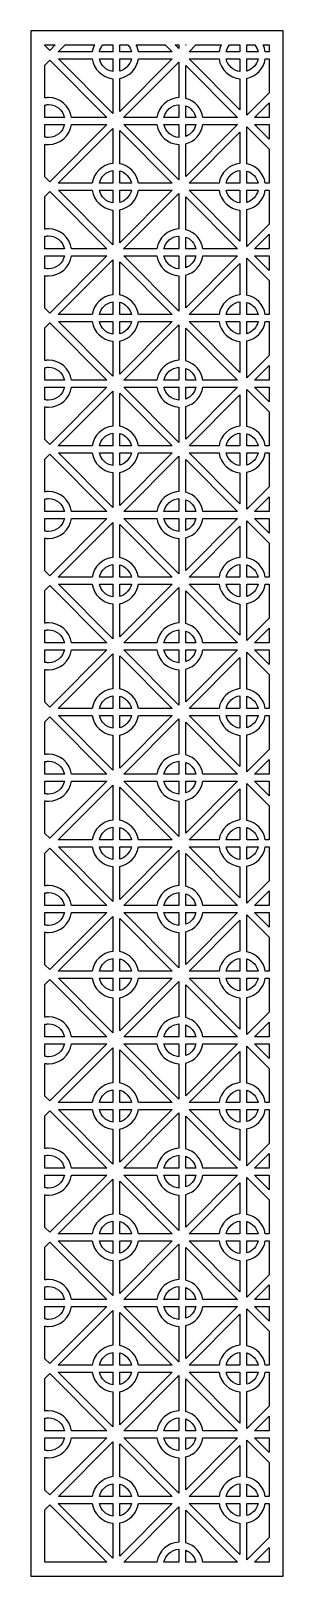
# Model space of a CAD drawing. Header units: centimetres. Extents: x -13.6 to -10.7, y -9 to 9.
import ezdxf

# ---------------------------------------------------------------- set-up
doc = ezdxf.new("R2010")
doc.units = ezdxf.units.CM
doc.header["$MEASUREMENT"] = 0
doc.layers.add('layer 1', color=7, linetype='Continuous')

msp = doc.modelspace()

# ---------------------------------------------------------------- linework, layer by layer
at = {"layer": 'layer 1', "color": 250}
for points, knots in [([(-13.62502, -9.00021), (-13.62502, -9.00021), (-13.62502, 9.00077), (-13.62502, 9.00077), (-13.62502, 9.00077), (-13.62502, 9.00077), (-10.6883, 9.00077), (-10.6883, 9.00077), (-10.6883, 9.00077), (-10.6883, 9.00077), (-10.6883, -9.00021), (-10.6883, -9.00021), (-10.6883, -9.00021), (-10.6883, -9.00021), (-13.62502, -9.00021), (-13.62502, -9.00021)], [0, 0, 0, 0, 0.2, 0.2, 0.2, 0.2, 0.4, 0.4, 0.4, 0.4, 0.6, 0.6, 0.6, 0.6, 1, 1, 1, 1]), ([(-13.46187, 8.83207), (-13.46187, 8.83207), (-13.40425, 8.77419), (-13.40425, 8.77419), (-13.40425, 8.77419), (-13.40425, 8.77419), (-13.3411, 8.83762), (-13.3411, 8.83762), (-13.3411, 8.83762), (-13.3411, 8.83762), (-13.46187, 8.83762), (-13.46187, 8.83762), (-13.46187, 8.83762), (-13.46187, 8.83762), (-13.46187, 8.83207), (-13.46187, 8.83207)], [0, 0, 0, 0, 0.2, 0.2, 0.2, 0.2, 0.4, 0.4, 0.4, 0.4, 0.6, 0.6, 0.6, 0.6, 1, 1, 1, 1]), ([(-13.22574, 8.83762), (-13.22574, 8.83762), (-13.3065, 8.75649), (-13.3065, 8.75649), (-13.3065, 8.75649), (-13.3065, 8.75649), (-12.91038, 8.75649), (-12.91038, 8.75649), (-12.91038, 8.75649), (-12.90606, 8.78524), (-12.89728, 8.81253), (-12.88478, 8.83762), (-12.88478, 8.83762), (-12.88478, 8.83762), (-13.22574, 8.83762), (-13.22574, 8.83762)], [0, 0, 0, 0, 0.2, 0.2, 0.2, 0.2, 0.4, 0.4, 0.4, 0.4, 0.6, 0.6, 0.6, 0.6, 1, 1, 1, 1]), ([(-12.82746, 8.75649), (-12.82746, 8.75649), (-12.67263, 8.75649), (-12.67263, 8.75649), (-12.67263, 8.75649), (-12.67263, 8.75649), (-12.67263, 8.83762), (-12.67263, 8.83762), (-12.67263, 8.83762), (-12.67263, 8.83762), (-12.78797, 8.83762), (-12.78797, 8.83762), (-12.78797, 8.83762), (-12.80706, 8.81453), (-12.82086, 8.78686), (-12.82746, 8.75649)], [0, 0, 0, 0, 0.2, 0.2, 0.2, 0.2, 0.4, 0.4, 0.4, 0.4, 0.6, 0.6, 0.6, 0.6, 1, 1, 1, 1]), ([(-12.59105, 8.83762), (-12.59105, 8.83762), (-12.59105, 8.75649), (-12.59105, 8.75649), (-12.59105, 8.75649), (-12.59105, 8.75649), (-12.45555, 8.75649), (-12.45555, 8.75649), (-12.45555, 8.75649), (-12.46215, 8.78686), (-12.47594, 8.81453), (-12.49504, 8.83762), (-12.49504, 8.83762), (-12.49504, 8.83762), (-12.59105, 8.83762), (-12.59105, 8.83762)], [0, 0, 0, 0, 0.2, 0.2, 0.2, 0.2, 0.4, 0.4, 0.4, 0.4, 0.6, 0.6, 0.6, 0.6, 1, 1, 1, 1]), ([(-12.37263, 8.75649), (-12.37263, 8.75649), (-11.979, 8.75649), (-11.979, 8.75649), (-11.979, 8.75649), (-11.979, 8.75649), (-12.05977, 8.83762), (-12.05977, 8.83762), (-12.05977, 8.83762), (-12.05977, 8.83762), (-12.39823, 8.83762), (-12.39823, 8.83762), (-12.39823, 8.83762), (-12.38573, 8.81253), (-12.37695, 8.78524), (-12.37263, 8.75649)], [0, 0, 0, 0, 0.2, 0.2, 0.2, 0.2, 0.4, 0.4, 0.4, 0.4, 0.6, 0.6, 0.6, 0.6, 1, 1, 1, 1]), ([(-11.9444, 8.83762), (-11.9444, 8.83762), (-11.90299, 8.79602), (-11.90299, 8.79602), (-11.90299, 8.79602), (-11.90299, 8.79602), (-11.90299, 8.83762), (-11.90299, 8.83762), (-11.90299, 8.83762), (-11.90299, 8.83762), (-11.9444, 8.83762), (-11.9444, 8.83762)], [0, 0, 0, 0, 0.25, 0.25, 0.25, 0.25, 0.5, 0.5, 0.5, 0.5, 1, 1, 1, 1]), ([(-11.82141, 8.83762), (-11.82141, 8.83762), (-11.82141, 8.8343), (-11.82141, 8.8343), (-11.82141, 8.8343), (-11.82141, 8.8343), (-11.81811, 8.83762), (-11.81811, 8.83762), (-11.81811, 8.83762), (-11.81811, 8.83762), (-11.82141, 8.83762), (-11.82141, 8.83762)], [0, 0, 0, 0, 0.25, 0.25, 0.25, 0.25, 0.5, 0.5, 0.5, 0.5, 1, 1, 1, 1]), ([(-11.70274, 8.83762), (-11.70274, 8.83762), (-11.78351, 8.75649), (-11.78351, 8.75649), (-11.78351, 8.75649), (-11.78351, 8.75649), (-11.43388, 8.75649), (-11.43388, 8.75649), (-11.43388, 8.75649), (-11.42957, 8.78524), (-11.42079, 8.81253), (-11.40828, 8.83762), (-11.40828, 8.83762), (-11.40828, 8.83762), (-11.70274, 8.83762), (-11.70274, 8.83762)], [0, 0, 0, 0, 0.2, 0.2, 0.2, 0.2, 0.4, 0.4, 0.4, 0.4, 0.6, 0.6, 0.6, 0.6, 1, 1, 1, 1]), ([(-11.35096, 8.75649), (-11.35096, 8.75649), (-11.19036, 8.75649), (-11.19036, 8.75649), (-11.19036, 8.75649), (-11.19036, 8.75649), (-11.19036, 8.83762), (-11.19036, 8.83762), (-11.19036, 8.83762), (-11.19036, 8.83762), (-11.31147, 8.83762), (-11.31147, 8.83762), (-11.31147, 8.83762), (-11.33057, 8.81453), (-11.34436, 8.78686), (-11.35096, 8.75649)], [0, 0, 0, 0, 0.2, 0.2, 0.2, 0.2, 0.4, 0.4, 0.4, 0.4, 0.6, 0.6, 0.6, 0.6, 1, 1, 1, 1]), ([(-11.10878, 8.83762), (-11.10878, 8.83762), (-11.10878, 8.75649), (-11.10878, 8.75649), (-11.10878, 8.75649), (-11.10878, 8.75649), (-10.97905, 8.75649), (-10.97905, 8.75649), (-10.97905, 8.75649), (-10.98566, 8.78686), (-10.99945, 8.81453), (-11.01855, 8.83762), (-11.01855, 8.83762), (-11.01855, 8.83762), (-11.10878, 8.83762), (-11.10878, 8.83762)], [0, 0, 0, 0, 0.2, 0.2, 0.2, 0.2, 0.4, 0.4, 0.4, 0.4, 0.6, 0.6, 0.6, 0.6, 1, 1, 1, 1]), ([(-10.89614, 8.75649), (-10.89614, 8.75649), (-10.85145, 8.75649), (-10.85145, 8.75649), (-10.85145, 8.75649), (-10.85145, 8.75649), (-10.85145, 8.83762), (-10.85145, 8.83762), (-10.85145, 8.83762), (-10.85145, 8.83762), (-10.92174, 8.83762), (-10.92174, 8.83762), (-10.92174, 8.83762), (-10.90923, 8.81253), (-10.90045, 8.78524), (-10.89614, 8.75649)], [0, 0, 0, 0, 0.2, 0.2, 0.2, 0.2, 0.4, 0.4, 0.4, 0.4, 0.6, 0.6, 0.6, 0.6, 1, 1, 1, 1]), ([(-13.15115, 7.99155), (-13.15115, 7.99155), (-12.74054, 7.99155), (-12.74054, 7.99155), (-12.74054, 7.99155), (-12.74054, 7.99155), (-13.40425, 8.6583), (-13.40425, 8.6583), (-13.40425, 8.6583), (-13.40425, 8.6583), (-13.46187, 8.60041), (-13.46187, 8.60041), (-13.46187, 8.60041), (-13.46187, 8.60041), (-13.46187, 8.22052), (-13.46187, 8.22052), (-13.46187, 8.22052), (-13.44823, 8.22264), (-13.43425, 8.22374), (-13.42002, 8.22374), (-13.42002, 8.22374), (-13.28373, 8.22374), (-13.17084, 8.12296), (-13.15115, 7.99155)], [0, 0, 0, 0, 0.14285714, 0.14285714, 0.14285714, 0.14285714, 0.28571429, 0.28571429, 0.28571429, 0.28571429, 0.42857143, 0.42857143, 0.42857143, 0.42857143, 0.57142857, 0.57142857, 0.57142857, 0.57142857, 0.71428571, 0.71428571, 0.71428571, 0.71428571, 1, 1, 1, 1]), ([(-12.91038, 8.67454), (-12.91038, 8.67454), (-13.30505, 8.67454), (-13.30505, 8.67454), (-13.30505, 8.67454), (-13.30505, 8.67454), (-12.67263, 8.03922), (-12.67263, 8.03922), (-12.67263, 8.03922), (-12.67263, 8.03922), (-12.67263, 8.44415), (-12.67263, 8.44415), (-12.67263, 8.44415), (-12.79467, 8.45813), (-12.89221, 8.55328), (-12.91038, 8.67454)], [0, 0, 0, 0, 0.2, 0.2, 0.2, 0.2, 0.4, 0.4, 0.4, 0.4, 0.6, 0.6, 0.6, 0.6, 1, 1, 1, 1]), ([(-12.67263, 8.67454), (-12.67263, 8.67454), (-12.82745, 8.67454), (-12.82745, 8.67454), (-12.82745, 8.67454), (-12.81094, 8.59864), (-12.74955, 8.53958), (-12.67263, 8.52686), (-12.67263, 8.52686), (-12.67263, 8.52686), (-12.67263, 8.67454), (-12.67263, 8.67454)], [0, 0, 0, 0, 0.25, 0.25, 0.25, 0.25, 0.5, 0.5, 0.5, 0.5, 1, 1, 1, 1]), ([(-12.45556, 8.67454), (-12.45556, 8.67454), (-12.59105, 8.67454), (-12.59105, 8.67454), (-12.59105, 8.67454), (-12.59105, 8.67454), (-12.59105, 8.53111), (-12.59105, 8.53111), (-12.59105, 8.53111), (-12.52331, 8.54978), (-12.47066, 8.60511), (-12.45556, 8.67454)], [0, 0, 0, 0, 0.25, 0.25, 0.25, 0.25, 0.5, 0.5, 0.5, 0.5, 1, 1, 1, 1]), ([(-11.98045, 8.67454), (-11.98045, 8.67454), (-12.37263, 8.67454), (-12.37263, 8.67454), (-12.37263, 8.67454), (-12.38983, 8.55976), (-12.47815, 8.46836), (-12.59105, 8.44707), (-12.59105, 8.44707), (-12.59105, 8.44707), (-12.59105, 8.06115), (-12.59105, 8.06115), (-12.59105, 8.06115), (-12.59105, 8.06115), (-11.98045, 8.67454), (-11.98045, 8.67454)], [0, 0, 0, 0, 0.2, 0.2, 0.2, 0.2, 0.4, 0.4, 0.4, 0.4, 0.6, 0.6, 0.6, 0.6, 1, 1, 1, 1]), ([(-11.43388, 8.67454), (-11.43388, 8.67454), (-11.78206, 8.67454), (-11.78206, 8.67454), (-11.78206, 8.67454), (-11.78206, 8.67454), (-11.19036, 8.08013), (-11.19036, 8.08013), (-11.19036, 8.08013), (-11.19036, 8.08013), (-11.19036, 8.44355), (-11.19036, 8.44355), (-11.19036, 8.44355), (-11.31509, 8.45514), (-11.41543, 8.55138), (-11.43388, 8.67454)], [0, 0, 0, 0, 0.2, 0.2, 0.2, 0.2, 0.4, 0.4, 0.4, 0.4, 0.6, 0.6, 0.6, 0.6, 1, 1, 1, 1]), ([(-11.19036, 8.67454), (-11.19036, 8.67454), (-11.35095, 8.67454), (-11.35095, 8.67454), (-11.35095, 8.67454), (-11.33404, 8.59675), (-11.26997, 8.53664), (-11.19036, 8.52599), (-11.19036, 8.52599), (-11.19036, 8.52599), (-11.19036, 8.67454), (-11.19036, 8.67454)], [0, 0, 0, 0, 0.25, 0.25, 0.25, 0.25, 0.5, 0.5, 0.5, 0.5, 1, 1, 1, 1]), ([(-10.97906, 8.67454), (-10.97906, 8.67454), (-11.10878, 8.67454), (-11.10878, 8.67454), (-11.10878, 8.67454), (-11.10878, 8.67454), (-11.10878, 8.53279), (-11.10878, 8.53279), (-11.10878, 8.53279), (-11.04383, 8.55294), (-10.99373, 8.6071), (-10.97906, 8.67454)], [0, 0, 0, 0, 0.25, 0.25, 0.25, 0.25, 0.5, 0.5, 0.5, 0.5, 1, 1, 1, 1]), ([(-10.85145, 8.67454), (-10.85145, 8.67454), (-10.89614, 8.67454), (-10.89614, 8.67454), (-10.89614, 8.67454), (-10.91304, 8.56172), (-10.99865, 8.47149), (-11.10878, 8.44822), (-11.10878, 8.44822), (-11.10878, 8.44822), (-11.10878, 8.02024), (-11.10878, 8.02024), (-11.10878, 8.02024), (-11.10878, 8.02024), (-10.85145, 8.27874), (-10.85145, 8.27874), (-10.85145, 8.27874), (-10.85145, 8.27874), (-10.85145, 8.67454), (-10.85145, 8.67454)], [0, 0, 0, 0, 0.16666667, 0.16666667, 0.16666667, 0.16666667, 0.33333333, 0.33333333, 0.33333333, 0.33333333, 0.5, 0.5, 0.5, 0.5, 0.66666667, 0.66666667, 0.66666667, 0.66666667, 1, 1, 1, 1]), ([(-12.54496, 7.99155), (-12.54496, 7.99155), (-12.1587, 7.99155), (-12.1587, 7.99155), (-12.1587, 7.99155), (-12.13965, 8.11871), (-12.03333, 8.21717), (-11.90299, 8.22341), (-11.90299, 8.22341), (-11.90299, 8.22341), (-11.90299, 8.63646), (-11.90299, 8.63646), (-11.90299, 8.63646), (-11.90299, 8.63646), (-12.54496, 7.99155), (-12.54496, 7.99155)], [0, 0, 0, 0, 0.2, 0.2, 0.2, 0.2, 0.4, 0.4, 0.4, 0.4, 0.6, 0.6, 0.6, 0.6, 1, 1, 1, 1]), ([(-11.62096, 7.99155), (-11.62096, 7.99155), (-11.21754, 7.99155), (-11.21754, 7.99155), (-11.21754, 7.99155), (-11.21754, 7.99155), (-11.82141, 8.59818), (-11.82141, 8.59818), (-11.82141, 8.59818), (-11.82141, 8.59818), (-11.82141, 8.21501), (-11.82141, 8.21501), (-11.82141, 8.21501), (-11.7172, 8.18786), (-11.63724, 8.10017), (-11.62096, 7.99155)], [0, 0, 0, 0, 0.2, 0.2, 0.2, 0.2, 0.4, 0.4, 0.4, 0.4, 0.6, 0.6, 0.6, 0.6, 1, 1, 1, 1]), ([(-13.46187, 7.99155), (-13.46187, 7.99155), (-13.23407, 7.99155), (-13.23407, 7.99155), (-13.23407, 7.99155), (-13.25275, 8.07745), (-13.32892, 8.14179), (-13.42002, 8.14179), (-13.42002, 8.14179), (-13.4344, 8.14179), (-13.4484, 8.14018), (-13.46187, 8.13714), (-13.46187, 8.13714), (-13.46187, 8.13714), (-13.46187, 7.99155), (-13.46187, 7.99155)], [0, 0, 0, 0, 0.2, 0.2, 0.2, 0.2, 0.4, 0.4, 0.4, 0.4, 0.6, 0.6, 0.6, 0.6, 1, 1, 1, 1]), ([(-12.07578, 7.99155), (-12.07578, 7.99155), (-11.90299, 7.99155), (-11.90299, 7.99155), (-11.90299, 7.99155), (-11.90299, 7.99155), (-11.90299, 8.14133), (-11.90299, 8.14133), (-11.90299, 8.14133), (-11.98819, 8.13548), (-12.05801, 8.07328), (-12.07578, 7.99155)], [0, 0, 0, 0, 0.25, 0.25, 0.25, 0.25, 0.5, 0.5, 0.5, 0.5, 1, 1, 1, 1]), ([(-11.82141, 7.99155), (-11.82141, 7.99155), (-11.70389, 7.99155), (-11.70389, 7.99155), (-11.70389, 7.99155), (-11.71762, 8.05471), (-11.76244, 8.1062), (-11.82141, 8.12904), (-11.82141, 8.12904), (-11.82141, 8.12904), (-11.82141, 7.99155), (-11.82141, 7.99155)], [0, 0, 0, 0, 0.25, 0.25, 0.25, 0.25, 0.5, 0.5, 0.5, 0.5, 1, 1, 1, 1]), ([(-10.85145, 8.16285), (-10.85145, 8.16285), (-11.02197, 7.99155), (-11.02197, 7.99155), (-11.02197, 7.99155), (-11.02197, 7.99155), (-10.85145, 7.99155), (-10.85145, 7.99155), (-10.85145, 7.99155), (-10.85145, 7.99155), (-10.85145, 8.16285), (-10.85145, 8.16285)], [0, 0, 0, 0, 0.25, 0.25, 0.25, 0.25, 0.5, 0.5, 0.5, 0.5, 1, 1, 1, 1]), ([(-13.23407, 7.9096), (-13.23407, 7.9096), (-13.46187, 7.9096), (-13.46187, 7.9096), (-13.46187, 7.9096), (-13.46187, 7.9096), (-13.46187, 7.76401), (-13.46187, 7.76401), (-13.46187, 7.76401), (-13.4484, 7.76098), (-13.4344, 7.75937), (-13.42002, 7.75937), (-13.42002, 7.75937), (-13.32892, 7.75937), (-13.25275, 7.8237), (-13.23407, 7.9096)], [0, 0, 0, 0, 0.2, 0.2, 0.2, 0.2, 0.4, 0.4, 0.4, 0.4, 0.6, 0.6, 0.6, 0.6, 1, 1, 1, 1]), ([(-13.46187, 7.30212), (-13.46187, 7.30212), (-13.40425, 7.24424), (-13.40425, 7.24424), (-13.40425, 7.24424), (-13.40425, 7.24424), (-12.74191, 7.9096), (-12.74191, 7.9096), (-12.74191, 7.9096), (-12.74191, 7.9096), (-13.15115, 7.9096), (-13.15115, 7.9096), (-13.15115, 7.9096), (-13.17083, 7.7782), (-13.28373, 7.67742), (-13.42002, 7.67742), (-13.42002, 7.67742), (-13.43425, 7.67742), (-13.44823, 7.67852), (-13.46187, 7.68064), (-13.46187, 7.68064), (-13.46187, 7.68064), (-13.46187, 7.30212), (-13.46187, 7.30212)], [0, 0, 0, 0, 0.14285714, 0.14285714, 0.14285714, 0.14285714, 0.28571429, 0.28571429, 0.28571429, 0.28571429, 0.42857143, 0.42857143, 0.42857143, 0.42857143, 0.57142857, 0.57142857, 0.57142857, 0.57142857, 0.71428571, 0.71428571, 0.71428571, 0.71428571, 1, 1, 1, 1]), ([(-13.30642, 7.22662), (-13.30642, 7.22662), (-12.91038, 7.22662), (-12.91038, 7.22662), (-12.91038, 7.22662), (-12.89221, 7.34787), (-12.79467, 7.44303), (-12.67263, 7.45701), (-12.67263, 7.45701), (-12.67263, 7.45701), (-12.67263, 7.86331), (-12.67263, 7.86331), (-12.67263, 7.86331), (-12.67263, 7.86331), (-13.30642, 7.22662), (-13.30642, 7.22662)], [0, 0, 0, 0, 0.2, 0.2, 0.2, 0.2, 0.4, 0.4, 0.4, 0.4, 0.6, 0.6, 0.6, 0.6, 1, 1, 1, 1]), ([(-12.37263, 7.22662), (-12.37263, 7.22662), (-11.97908, 7.22662), (-11.97908, 7.22662), (-11.97908, 7.22662), (-11.97908, 7.22662), (-12.59105, 7.84138), (-12.59105, 7.84138), (-12.59105, 7.84138), (-12.59105, 7.84138), (-12.59105, 7.45409), (-12.59105, 7.45409), (-12.59105, 7.45409), (-12.47815, 7.43279), (-12.38983, 7.3414), (-12.37263, 7.22662)], [0, 0, 0, 0, 0.2, 0.2, 0.2, 0.2, 0.4, 0.4, 0.4, 0.4, 0.6, 0.6, 0.6, 0.6, 1, 1, 1, 1]), ([(-12.1587, 7.9096), (-12.1587, 7.9096), (-12.5436, 7.9096), (-12.5436, 7.9096), (-12.5436, 7.9096), (-12.5436, 7.9096), (-11.90299, 7.26607), (-11.90299, 7.26607), (-11.90299, 7.26607), (-11.90299, 7.26607), (-11.90299, 7.67774), (-11.90299, 7.67774), (-11.90299, 7.67774), (-12.03333, 7.68398), (-12.13966, 7.78245), (-12.1587, 7.9096)], [0, 0, 0, 0, 0.2, 0.2, 0.2, 0.2, 0.4, 0.4, 0.4, 0.4, 0.6, 0.6, 0.6, 0.6, 1, 1, 1, 1]), ([(-11.90299, 7.9096), (-11.90299, 7.9096), (-12.07578, 7.9096), (-12.07578, 7.9096), (-12.07578, 7.9096), (-12.05801, 7.82787), (-11.98819, 7.76568), (-11.90299, 7.75983), (-11.90299, 7.75983), (-11.90299, 7.75983), (-11.90299, 7.9096), (-11.90299, 7.9096)], [0, 0, 0, 0, 0.25, 0.25, 0.25, 0.25, 0.5, 0.5, 0.5, 0.5, 1, 1, 1, 1]), ([(-11.70389, 7.9096), (-11.70389, 7.9096), (-11.82141, 7.9096), (-11.82141, 7.9096), (-11.82141, 7.9096), (-11.82141, 7.9096), (-11.82141, 7.77211), (-11.82141, 7.77211), (-11.82141, 7.77211), (-11.76244, 7.79495), (-11.71762, 7.84645), (-11.70389, 7.9096)], [0, 0, 0, 0, 0.25, 0.25, 0.25, 0.25, 0.5, 0.5, 0.5, 0.5, 1, 1, 1, 1]), ([(-11.21891, 7.9096), (-11.21891, 7.9096), (-11.62096, 7.9096), (-11.62096, 7.9096), (-11.62096, 7.9096), (-11.63723, 7.80098), (-11.7172, 7.71329), (-11.82141, 7.68615), (-11.82141, 7.68615), (-11.82141, 7.68615), (-11.82141, 7.30435), (-11.82141, 7.30435), (-11.82141, 7.30435), (-11.82141, 7.30435), (-11.21891, 7.9096), (-11.21891, 7.9096)], [0, 0, 0, 0, 0.2, 0.2, 0.2, 0.2, 0.4, 0.4, 0.4, 0.4, 0.6, 0.6, 0.6, 0.6, 1, 1, 1, 1]), ([(-11.78343, 7.22662), (-11.78343, 7.22662), (-11.43388, 7.22662), (-11.43388, 7.22662), (-11.43388, 7.22662), (-11.41543, 7.34978), (-11.31509, 7.44602), (-11.19036, 7.45761), (-11.19036, 7.45761), (-11.19036, 7.45761), (-11.19036, 7.8224), (-11.19036, 7.8224), (-11.19036, 7.8224), (-11.19036, 7.8224), (-11.78343, 7.22662), (-11.78343, 7.22662)], [0, 0, 0, 0, 0.2, 0.2, 0.2, 0.2, 0.4, 0.4, 0.4, 0.4, 0.6, 0.6, 0.6, 0.6, 1, 1, 1, 1]), ([(-10.85145, 7.62379), (-10.85145, 7.62379), (-11.10878, 7.88229), (-11.10878, 7.88229), (-11.10878, 7.88229), (-11.10878, 7.88229), (-11.10878, 7.45294), (-11.10878, 7.45294), (-11.10878, 7.45294), (-10.99865, 7.42967), (-10.91304, 7.33943), (-10.89614, 7.22662), (-10.89614, 7.22662), (-10.89614, 7.22662), (-10.85145, 7.22662), (-10.85145, 7.22662), (-10.85145, 7.22662), (-10.85145, 7.22662), (-10.85145, 7.62379), (-10.85145, 7.62379)], [0, 0, 0, 0, 0.16666667, 0.16666667, 0.16666667, 0.16666667, 0.33333333, 0.33333333, 0.33333333, 0.33333333, 0.5, 0.5, 0.5, 0.5, 0.66666667, 0.66666667, 0.66666667, 0.66666667, 1, 1, 1, 1]), ([(-10.85145, 7.9096), (-10.85145, 7.9096), (-11.0206, 7.9096), (-11.0206, 7.9096), (-11.0206, 7.9096), (-11.0206, 7.9096), (-10.85145, 7.73968), (-10.85145, 7.73968), (-10.85145, 7.73968), (-10.85145, 7.73968), (-10.85145, 7.9096), (-10.85145, 7.9096)], [0, 0, 0, 0, 0.25, 0.25, 0.25, 0.25, 0.5, 0.5, 0.5, 0.5, 1, 1, 1, 1]), ([(-12.82745, 7.22662), (-12.82745, 7.22662), (-12.67263, 7.22662), (-12.67263, 7.22662), (-12.67263, 7.22662), (-12.67263, 7.22662), (-12.67263, 7.37429), (-12.67263, 7.37429), (-12.67263, 7.37429), (-12.74955, 7.36158), (-12.81094, 7.30252), (-12.82745, 7.22662)], [0, 0, 0, 0, 0.25, 0.25, 0.25, 0.25, 0.5, 0.5, 0.5, 0.5, 1, 1, 1, 1]), ([(-12.59105, 7.22662), (-12.59105, 7.22662), (-12.45556, 7.22662), (-12.45556, 7.22662), (-12.45556, 7.22662), (-12.47066, 7.29604), (-12.52331, 7.35137), (-12.59105, 7.37005), (-12.59105, 7.37005), (-12.59105, 7.37005), (-12.59105, 7.22662), (-12.59105, 7.22662)], [0, 0, 0, 0, 0.25, 0.25, 0.25, 0.25, 0.5, 0.5, 0.5, 0.5, 1, 1, 1, 1]), ([(-11.35095, 7.22662), (-11.35095, 7.22662), (-11.19036, 7.22662), (-11.19036, 7.22662), (-11.19036, 7.22662), (-11.19036, 7.22662), (-11.19036, 7.37516), (-11.19036, 7.37516), (-11.19036, 7.37516), (-11.26997, 7.36451), (-11.33404, 7.30441), (-11.35095, 7.22662)], [0, 0, 0, 0, 0.25, 0.25, 0.25, 0.25, 0.5, 0.5, 0.5, 0.5, 1, 1, 1, 1]), ([(-11.10878, 7.36837), (-11.10878, 7.36837), (-11.10878, 7.22662), (-11.10878, 7.22662), (-11.10878, 7.22662), (-11.10878, 7.22662), (-10.97906, 7.22662), (-10.97906, 7.22662), (-10.97906, 7.22662), (-10.99373, 7.29406), (-11.04383, 7.34821), (-11.10878, 7.36837)], [0, 0, 0, 0, 0.25, 0.25, 0.25, 0.25, 0.5, 0.5, 0.5, 0.5, 1, 1, 1, 1]), ([(-13.15115, 6.46168), (-13.15115, 6.46168), (-12.74061, 6.46168), (-12.74061, 6.46168), (-12.74061, 6.46168), (-12.74061, 6.46168), (-13.40425, 7.12835), (-13.40425, 7.12835), (-13.40425, 7.12835), (-13.40425, 7.12835), (-13.46187, 7.07046), (-13.46187, 7.07046), (-13.46187, 7.07046), (-13.46187, 7.07046), (-13.46187, 6.69064), (-13.46187, 6.69064), (-13.46187, 6.69064), (-13.44823, 6.69276), (-13.43425, 6.69386), (-13.42002, 6.69386), (-13.42002, 6.69386), (-13.28373, 6.69386), (-13.17084, 6.59308), (-13.15115, 6.46168)], [0, 0, 0, 0, 0.14285714, 0.14285714, 0.14285714, 0.14285714, 0.28571429, 0.28571429, 0.28571429, 0.28571429, 0.42857143, 0.42857143, 0.42857143, 0.42857143, 0.57142857, 0.57142857, 0.57142857, 0.57142857, 0.71428571, 0.71428571, 0.71428571, 0.71428571, 1, 1, 1, 1]), ([(-12.91038, 7.14467), (-12.91038, 7.14467), (-13.30513, 7.14467), (-13.30513, 7.14467), (-13.30513, 7.14467), (-13.30513, 7.14467), (-12.67263, 6.50927), (-12.67263, 6.50927), (-12.67263, 6.50927), (-12.67263, 6.50927), (-12.67263, 6.91427), (-12.67263, 6.91427), (-12.67263, 6.91427), (-12.79467, 6.92825), (-12.89221, 7.02341), (-12.91038, 7.14467)], [0, 0, 0, 0, 0.2, 0.2, 0.2, 0.2, 0.4, 0.4, 0.4, 0.4, 0.6, 0.6, 0.6, 0.6, 1, 1, 1, 1]), ([(-12.67263, 7.14467), (-12.67263, 7.14467), (-12.82745, 7.14467), (-12.82745, 7.14467), (-12.82745, 7.14467), (-12.81094, 7.06876), (-12.74955, 7.00971), (-12.67263, 6.99699), (-12.67263, 6.99699), (-12.67263, 6.99699), (-12.67263, 7.14467), (-12.67263, 7.14467)], [0, 0, 0, 0, 0.25, 0.25, 0.25, 0.25, 0.5, 0.5, 0.5, 0.5, 1, 1, 1, 1]), ([(-12.45556, 7.14467), (-12.45556, 7.14467), (-12.59105, 7.14467), (-12.59105, 7.14467), (-12.59105, 7.14467), (-12.59105, 7.14467), (-12.59105, 7.00123), (-12.59105, 7.00123), (-12.59105, 7.00123), (-12.52331, 7.0199), (-12.47066, 7.07524), (-12.45556, 7.14467)], [0, 0, 0, 0, 0.25, 0.25, 0.25, 0.25, 0.5, 0.5, 0.5, 0.5, 1, 1, 1, 1]), ([(-11.98037, 7.14467), (-11.98037, 7.14467), (-12.37263, 7.14467), (-12.37263, 7.14467), (-12.37263, 7.14467), (-12.38983, 7.02989), (-12.47815, 6.93849), (-12.59105, 6.91719), (-12.59105, 6.91719), (-12.59105, 6.91719), (-12.59105, 6.5312), (-12.59105, 6.5312), (-12.59105, 6.5312), (-12.59105, 6.5312), (-11.98037, 7.14467), (-11.98037, 7.14467)], [0, 0, 0, 0, 0.2, 0.2, 0.2, 0.2, 0.4, 0.4, 0.4, 0.4, 0.6, 0.6, 0.6, 0.6, 1, 1, 1, 1]), ([(-12.54489, 6.46168), (-12.54489, 6.46168), (-12.1587, 6.46168), (-12.1587, 6.46168), (-12.1587, 6.46168), (-12.13965, 6.58883), (-12.03333, 6.6873), (-11.90299, 6.69354), (-11.90299, 6.69354), (-11.90299, 6.69354), (-11.90299, 7.10651), (-11.90299, 7.10651), (-11.90299, 7.10651), (-11.90299, 7.10651), (-12.54489, 6.46168), (-12.54489, 6.46168)], [0, 0, 0, 0, 0.2, 0.2, 0.2, 0.2, 0.4, 0.4, 0.4, 0.4, 0.6, 0.6, 0.6, 0.6, 1, 1, 1, 1]), ([(-11.62096, 6.46168), (-11.62096, 6.46168), (-11.21762, 6.46168), (-11.21762, 6.46168), (-11.21762, 6.46168), (-11.21762, 6.46168), (-11.82141, 7.06823), (-11.82141, 7.06823), (-11.82141, 7.06823), (-11.82141, 7.06823), (-11.82141, 6.68513), (-11.82141, 6.68513), (-11.82141, 6.68513), (-11.7172, 6.65799), (-11.63724, 6.5703), (-11.62096, 6.46168)], [0, 0, 0, 0, 0.2, 0.2, 0.2, 0.2, 0.4, 0.4, 0.4, 0.4, 0.6, 0.6, 0.6, 0.6, 1, 1, 1, 1]), ([(-11.43388, 7.14467), (-11.43388, 7.14467), (-11.78214, 7.14467), (-11.78214, 7.14467), (-11.78214, 7.14467), (-11.78214, 7.14467), (-11.19036, 6.55018), (-11.19036, 6.55018), (-11.19036, 6.55018), (-11.19036, 6.55018), (-11.19036, 6.91367), (-11.19036, 6.91367), (-11.19036, 6.91367), (-11.31509, 6.92526), (-11.41543, 7.0215), (-11.43388, 7.14467)], [0, 0, 0, 0, 0.2, 0.2, 0.2, 0.2, 0.4, 0.4, 0.4, 0.4, 0.6, 0.6, 0.6, 0.6, 1, 1, 1, 1]), ([(-11.19036, 7.14467), (-11.19036, 7.14467), (-11.35095, 7.14467), (-11.35095, 7.14467), (-11.35095, 7.14467), (-11.33404, 7.06687), (-11.26997, 7.00677), (-11.19036, 6.99612), (-11.19036, 6.99612), (-11.19036, 6.99612), (-11.19036, 7.14467), (-11.19036, 7.14467)], [0, 0, 0, 0, 0.25, 0.25, 0.25, 0.25, 0.5, 0.5, 0.5, 0.5, 1, 1, 1, 1]), ([(-10.97906, 7.14467), (-10.97906, 7.14467), (-11.10878, 7.14467), (-11.10878, 7.14467), (-11.10878, 7.14467), (-11.10878, 7.14467), (-11.10878, 7.00292), (-11.10878, 7.00292), (-11.10878, 7.00292), (-11.04383, 7.02307), (-10.99373, 7.07722), (-10.97906, 7.14467)], [0, 0, 0, 0, 0.25, 0.25, 0.25, 0.25, 0.5, 0.5, 0.5, 0.5, 1, 1, 1, 1]), ([(-10.85145, 7.14467), (-10.85145, 7.14467), (-10.89614, 7.14467), (-10.89614, 7.14467), (-10.89614, 7.14467), (-10.91304, 7.03185), (-10.99865, 6.94162), (-11.10878, 6.91834), (-11.10878, 6.91834), (-11.10878, 6.91834), (-11.10878, 6.49029), (-11.10878, 6.49029), (-11.10878, 6.49029), (-11.10878, 6.49029), (-10.85145, 6.74879), (-10.85145, 6.74879), (-10.85145, 6.74879), (-10.85145, 6.74879), (-10.85145, 7.14467), (-10.85145, 7.14467)], [0, 0, 0, 0, 0.16666667, 0.16666667, 0.16666667, 0.16666667, 0.33333333, 0.33333333, 0.33333333, 0.33333333, 0.5, 0.5, 0.5, 0.5, 0.66666667, 0.66666667, 0.66666667, 0.66666667, 1, 1, 1, 1]), ([(-13.46187, 6.46168), (-13.46187, 6.46168), (-13.23407, 6.46168), (-13.23407, 6.46168), (-13.23407, 6.46168), (-13.25275, 6.54758), (-13.32892, 6.61192), (-13.42002, 6.61192), (-13.42002, 6.61192), (-13.4344, 6.61192), (-13.4484, 6.6103), (-13.46187, 6.60727), (-13.46187, 6.60727), (-13.46187, 6.60727), (-13.46187, 6.46168), (-13.46187, 6.46168)], [0, 0, 0, 0, 0.2, 0.2, 0.2, 0.2, 0.4, 0.4, 0.4, 0.4, 0.6, 0.6, 0.6, 0.6, 1, 1, 1, 1]), ([(-12.07578, 6.46168), (-12.07578, 6.46168), (-11.90299, 6.46168), (-11.90299, 6.46168), (-11.90299, 6.46168), (-11.90299, 6.46168), (-11.90299, 6.61145), (-11.90299, 6.61145), (-11.90299, 6.61145), (-11.98819, 6.60561), (-12.05801, 6.54341), (-12.07578, 6.46168)], [0, 0, 0, 0, 0.25, 0.25, 0.25, 0.25, 0.5, 0.5, 0.5, 0.5, 1, 1, 1, 1]), ([(-11.82141, 6.46168), (-11.82141, 6.46168), (-11.70389, 6.46168), (-11.70389, 6.46168), (-11.70389, 6.46168), (-11.71762, 6.52484), (-11.76244, 6.57633), (-11.82141, 6.59917), (-11.82141, 6.59917), (-11.82141, 6.59917), (-11.82141, 6.46168), (-11.82141, 6.46168)], [0, 0, 0, 0, 0.25, 0.25, 0.25, 0.25, 0.5, 0.5, 0.5, 0.5, 1, 1, 1, 1]), ([(-10.85145, 6.6329), (-10.85145, 6.6329), (-11.0219, 6.46168), (-11.0219, 6.46168), (-11.0219, 6.46168), (-11.0219, 6.46168), (-10.85145, 6.46168), (-10.85145, 6.46168), (-10.85145, 6.46168), (-10.85145, 6.46168), (-10.85145, 6.6329), (-10.85145, 6.6329)], [0, 0, 0, 0, 0.25, 0.25, 0.25, 0.25, 0.5, 0.5, 0.5, 0.5, 1, 1, 1, 1]), ([(-13.23407, 6.37973), (-13.23407, 6.37973), (-13.46187, 6.37973), (-13.46187, 6.37973), (-13.46187, 6.37973), (-13.46187, 6.37973), (-13.46187, 6.23414), (-13.46187, 6.23414), (-13.46187, 6.23414), (-13.4484, 6.2311), (-13.4344, 6.22949), (-13.42002, 6.22949), (-13.42002, 6.22949), (-13.32892, 6.22949), (-13.25275, 6.29383), (-13.23407, 6.37973)], [0, 0, 0, 0, 0.2, 0.2, 0.2, 0.2, 0.4, 0.4, 0.4, 0.4, 0.6, 0.6, 0.6, 0.6, 1, 1, 1, 1]), ([(-13.46187, 5.77217), (-13.46187, 5.77217), (-13.40425, 5.71429), (-13.40425, 5.71429), (-13.40425, 5.71429), (-13.40425, 5.71429), (-12.74183, 6.37973), (-12.74183, 6.37973), (-12.74183, 6.37973), (-12.74183, 6.37973), (-13.15115, 6.37973), (-13.15115, 6.37973), (-13.15115, 6.37973), (-13.17083, 6.24832), (-13.28373, 6.14754), (-13.42002, 6.14754), (-13.42002, 6.14754), (-13.43425, 6.14754), (-13.44823, 6.14864), (-13.46187, 6.15076), (-13.46187, 6.15076), (-13.46187, 6.15076), (-13.46187, 5.77217), (-13.46187, 5.77217)], [0, 0, 0, 0, 0.14285714, 0.14285714, 0.14285714, 0.14285714, 0.28571429, 0.28571429, 0.28571429, 0.28571429, 0.42857143, 0.42857143, 0.42857143, 0.42857143, 0.57142857, 0.57142857, 0.57142857, 0.57142857, 0.71428571, 0.71428571, 0.71428571, 0.71428571, 1, 1, 1, 1]), ([(-13.30635, 5.69674), (-13.30635, 5.69674), (-12.91038, 5.69674), (-12.91038, 5.69674), (-12.91038, 5.69674), (-12.89221, 5.818), (-12.79467, 5.91316), (-12.67263, 5.92714), (-12.67263, 5.92714), (-12.67263, 5.92714), (-12.67263, 6.33336), (-12.67263, 6.33336), (-12.67263, 6.33336), (-12.67263, 6.33336), (-13.30635, 5.69674), (-13.30635, 5.69674)], [0, 0, 0, 0, 0.2, 0.2, 0.2, 0.2, 0.4, 0.4, 0.4, 0.4, 0.6, 0.6, 0.6, 0.6, 1, 1, 1, 1]), ([(-12.37263, 5.69674), (-12.37263, 5.69674), (-11.97915, 5.69674), (-11.97915, 5.69674), (-11.97915, 5.69674), (-11.97915, 5.69674), (-12.59105, 6.31143), (-12.59105, 6.31143), (-12.59105, 6.31143), (-12.59105, 6.31143), (-12.59105, 5.92421), (-12.59105, 5.92421), (-12.59105, 5.92421), (-12.47815, 5.90292), (-12.38983, 5.81152), (-12.37263, 5.69674)], [0, 0, 0, 0, 0.2, 0.2, 0.2, 0.2, 0.4, 0.4, 0.4, 0.4, 0.6, 0.6, 0.6, 0.6, 1, 1, 1, 1]), ([(-12.1587, 6.37973), (-12.1587, 6.37973), (-12.54367, 6.37973), (-12.54367, 6.37973), (-12.54367, 6.37973), (-12.54367, 6.37973), (-11.90299, 5.73612), (-11.90299, 5.73612), (-11.90299, 5.73612), (-11.90299, 5.73612), (-11.90299, 6.14787), (-11.90299, 6.14787), (-11.90299, 6.14787), (-12.03333, 6.15411), (-12.13966, 6.25258), (-12.1587, 6.37973)], [0, 0, 0, 0, 0.2, 0.2, 0.2, 0.2, 0.4, 0.4, 0.4, 0.4, 0.6, 0.6, 0.6, 0.6, 1, 1, 1, 1]), ([(-11.90299, 6.37973), (-11.90299, 6.37973), (-12.07578, 6.37973), (-12.07578, 6.37973), (-12.07578, 6.37973), (-12.05801, 6.298), (-11.98819, 6.2358), (-11.90299, 6.22995), (-11.90299, 6.22995), (-11.90299, 6.22995), (-11.90299, 6.37973), (-11.90299, 6.37973)], [0, 0, 0, 0, 0.25, 0.25, 0.25, 0.25, 0.5, 0.5, 0.5, 0.5, 1, 1, 1, 1]), ([(-11.70389, 6.37973), (-11.70389, 6.37973), (-11.82141, 6.37973), (-11.82141, 6.37973), (-11.82141, 6.37973), (-11.82141, 6.37973), (-11.82141, 6.24224), (-11.82141, 6.24224), (-11.82141, 6.24224), (-11.76244, 6.26508), (-11.71762, 6.31657), (-11.70389, 6.37973)], [0, 0, 0, 0, 0.25, 0.25, 0.25, 0.25, 0.5, 0.5, 0.5, 0.5, 1, 1, 1, 1]), ([(-11.21884, 6.37973), (-11.21884, 6.37973), (-11.62096, 6.37973), (-11.62096, 6.37973), (-11.62096, 6.37973), (-11.63723, 6.27111), (-11.7172, 6.18342), (-11.82141, 6.15627), (-11.82141, 6.15627), (-11.82141, 6.15627), (-11.82141, 5.7744), (-11.82141, 5.7744), (-11.82141, 5.7744), (-11.82141, 5.7744), (-11.21884, 6.37973), (-11.21884, 6.37973)], [0, 0, 0, 0, 0.2, 0.2, 0.2, 0.2, 0.4, 0.4, 0.4, 0.4, 0.6, 0.6, 0.6, 0.6, 1, 1, 1, 1]), ([(-10.85145, 6.09384), (-10.85145, 6.09384), (-11.10878, 6.35234), (-11.10878, 6.35234), (-11.10878, 6.35234), (-11.10878, 6.35234), (-11.10878, 5.92306), (-11.10878, 5.92306), (-11.10878, 5.92306), (-10.99865, 5.89979), (-10.91304, 5.80956), (-10.89614, 5.69674), (-10.89614, 5.69674), (-10.89614, 5.69674), (-10.85145, 5.69674), (-10.85145, 5.69674), (-10.85145, 5.69674), (-10.85145, 5.69674), (-10.85145, 6.09384), (-10.85145, 6.09384)], [0, 0, 0, 0, 0.16666667, 0.16666667, 0.16666667, 0.16666667, 0.33333333, 0.33333333, 0.33333333, 0.33333333, 0.5, 0.5, 0.5, 0.5, 0.66666667, 0.66666667, 0.66666667, 0.66666667, 1, 1, 1, 1]), ([(-10.85145, 6.37973), (-10.85145, 6.37973), (-11.02068, 6.37973), (-11.02068, 6.37973), (-11.02068, 6.37973), (-11.02068, 6.37973), (-10.85145, 6.20973), (-10.85145, 6.20973), (-10.85145, 6.20973), (-10.85145, 6.20973), (-10.85145, 6.37973), (-10.85145, 6.37973)], [0, 0, 0, 0, 0.25, 0.25, 0.25, 0.25, 0.5, 0.5, 0.5, 0.5, 1, 1, 1, 1]), ([(-11.78336, 5.69674), (-11.78336, 5.69674), (-11.43388, 5.69674), (-11.43388, 5.69674), (-11.43388, 5.69674), (-11.41543, 5.8199), (-11.31509, 5.91614), (-11.19036, 5.92774), (-11.19036, 5.92774), (-11.19036, 5.92774), (-11.19036, 6.29245), (-11.19036, 6.29245), (-11.19036, 6.29245), (-11.19036, 6.29245), (-11.78336, 5.69674), (-11.78336, 5.69674)], [0, 0, 0, 0, 0.2, 0.2, 0.2, 0.2, 0.4, 0.4, 0.4, 0.4, 0.6, 0.6, 0.6, 0.6, 1, 1, 1, 1]), ([(-12.82745, 5.69674), (-12.82745, 5.69674), (-12.67263, 5.69674), (-12.67263, 5.69674), (-12.67263, 5.69674), (-12.67263, 5.69674), (-12.67263, 5.84442), (-12.67263, 5.84442), (-12.67263, 5.84442), (-12.74955, 5.8317), (-12.81094, 5.77265), (-12.82745, 5.69674)], [0, 0, 0, 0, 0.25, 0.25, 0.25, 0.25, 0.5, 0.5, 0.5, 0.5, 1, 1, 1, 1]), ([(-12.59105, 5.69674), (-12.59105, 5.69674), (-12.45556, 5.69674), (-12.45556, 5.69674), (-12.45556, 5.69674), (-12.47066, 5.76617), (-12.52331, 5.8215), (-12.59105, 5.84017), (-12.59105, 5.84017), (-12.59105, 5.84017), (-12.59105, 5.69674), (-12.59105, 5.69674)], [0, 0, 0, 0, 0.25, 0.25, 0.25, 0.25, 0.5, 0.5, 0.5, 0.5, 1, 1, 1, 1]), ([(-11.35095, 5.69674), (-11.35095, 5.69674), (-11.19036, 5.69674), (-11.19036, 5.69674), (-11.19036, 5.69674), (-11.19036, 5.69674), (-11.19036, 5.84529), (-11.19036, 5.84529), (-11.19036, 5.84529), (-11.26997, 5.83464), (-11.33404, 5.77454), (-11.35095, 5.69674)], [0, 0, 0, 0, 0.25, 0.25, 0.25, 0.25, 0.5, 0.5, 0.5, 0.5, 1, 1, 1, 1]), ([(-11.10878, 5.83849), (-11.10878, 5.83849), (-11.10878, 5.69674), (-11.10878, 5.69674), (-11.10878, 5.69674), (-11.10878, 5.69674), (-10.97906, 5.69674), (-10.97906, 5.69674), (-10.97906, 5.69674), (-10.99373, 5.76419), (-11.04383, 5.81834), (-11.10878, 5.83849)], [0, 0, 0, 0, 0.25, 0.25, 0.25, 0.25, 0.5, 0.5, 0.5, 0.5, 1, 1, 1, 1]), ([(-13.15115, 4.9318), (-13.15115, 4.9318), (-12.74069, 4.9318), (-12.74069, 4.9318), (-12.74069, 4.9318), (-12.74069, 4.9318), (-13.40425, 5.5984), (-13.40425, 5.5984), (-13.40425, 5.5984), (-13.40425, 5.5984), (-13.46187, 5.54051), (-13.46187, 5.54051), (-13.46187, 5.54051), (-13.46187, 5.54051), (-13.46187, 5.16077), (-13.46187, 5.16077), (-13.46187, 5.16077), (-13.44823, 5.16289), (-13.43425, 5.16399), (-13.42002, 5.16399), (-13.42002, 5.16399), (-13.28373, 5.16399), (-13.17084, 5.06321), (-13.15115, 4.9318)], [0, 0, 0, 0, 0.14285714, 0.14285714, 0.14285714, 0.14285714, 0.28571429, 0.28571429, 0.28571429, 0.28571429, 0.42857143, 0.42857143, 0.42857143, 0.42857143, 0.57142857, 0.57142857, 0.57142857, 0.57142857, 0.71428571, 0.71428571, 0.71428571, 0.71428571, 1, 1, 1, 1]), ([(-12.91038, 5.61479), (-12.91038, 5.61479), (-13.30521, 5.61479), (-13.30521, 5.61479), (-13.30521, 5.61479), (-13.30521, 5.61479), (-12.67263, 4.97932), (-12.67263, 4.97932), (-12.67263, 4.97932), (-12.67263, 4.97932), (-12.67263, 5.3844), (-12.67263, 5.3844), (-12.67263, 5.3844), (-12.79467, 5.39838), (-12.89221, 5.49354), (-12.91038, 5.61479)], [0, 0, 0, 0, 0.2, 0.2, 0.2, 0.2, 0.4, 0.4, 0.4, 0.4, 0.6, 0.6, 0.6, 0.6, 1, 1, 1, 1]), ([(-12.67263, 5.61479), (-12.67263, 5.61479), (-12.82745, 5.61479), (-12.82745, 5.61479), (-12.82745, 5.61479), (-12.81094, 5.53889), (-12.74955, 5.47983), (-12.67263, 5.46711), (-12.67263, 5.46711), (-12.67263, 5.46711), (-12.67263, 5.61479), (-12.67263, 5.61479)], [0, 0, 0, 0, 0.25, 0.25, 0.25, 0.25, 0.5, 0.5, 0.5, 0.5, 1, 1, 1, 1]), ([(-12.45556, 5.61479), (-12.45556, 5.61479), (-12.59105, 5.61479), (-12.59105, 5.61479), (-12.59105, 5.61479), (-12.59105, 5.61479), (-12.59105, 5.47136), (-12.59105, 5.47136), (-12.59105, 5.47136), (-12.52331, 5.49003), (-12.47066, 5.54536), (-12.45556, 5.61479)], [0, 0, 0, 0, 0.25, 0.25, 0.25, 0.25, 0.5, 0.5, 0.5, 0.5, 1, 1, 1, 1]), ([(-11.9803, 5.61479), (-11.9803, 5.61479), (-12.37263, 5.61479), (-12.37263, 5.61479), (-12.37263, 5.61479), (-12.38983, 5.50001), (-12.47815, 5.40861), (-12.59105, 5.38732), (-12.59105, 5.38732), (-12.59105, 5.38732), (-12.59105, 5.00125), (-12.59105, 5.00125), (-12.59105, 5.00125), (-12.59105, 5.00125), (-11.9803, 5.61479), (-11.9803, 5.61479)], [0, 0, 0, 0, 0.2, 0.2, 0.2, 0.2, 0.4, 0.4, 0.4, 0.4, 0.6, 0.6, 0.6, 0.6, 1, 1, 1, 1]), ([(-11.43388, 5.61479), (-11.43388, 5.61479), (-11.78221, 5.61479), (-11.78221, 5.61479), (-11.78221, 5.61479), (-11.78221, 5.61479), (-11.19036, 5.02023), (-11.19036, 5.02023), (-11.19036, 5.02023), (-11.19036, 5.02023), (-11.19036, 5.3838), (-11.19036, 5.3838), (-11.19036, 5.3838), (-11.31509, 5.39539), (-11.41543, 5.49163), (-11.43388, 5.61479)], [0, 0, 0, 0, 0.2, 0.2, 0.2, 0.2, 0.4, 0.4, 0.4, 0.4, 0.6, 0.6, 0.6, 0.6, 1, 1, 1, 1]), ([(-11.19036, 5.61479), (-11.19036, 5.61479), (-11.35095, 5.61479), (-11.35095, 5.61479), (-11.35095, 5.61479), (-11.33404, 5.537), (-11.26997, 5.4769), (-11.19036, 5.46625), (-11.19036, 5.46625), (-11.19036, 5.46625), (-11.19036, 5.61479), (-11.19036, 5.61479)], [0, 0, 0, 0, 0.25, 0.25, 0.25, 0.25, 0.5, 0.5, 0.5, 0.5, 1, 1, 1, 1]), ([(-10.97906, 5.61479), (-10.97906, 5.61479), (-11.10878, 5.61479), (-11.10878, 5.61479), (-11.10878, 5.61479), (-11.10878, 5.61479), (-11.10878, 5.47304), (-11.10878, 5.47304), (-11.10878, 5.47304), (-11.04383, 5.4932), (-10.99373, 5.54735), (-10.97906, 5.61479)], [0, 0, 0, 0, 0.25, 0.25, 0.25, 0.25, 0.5, 0.5, 0.5, 0.5, 1, 1, 1, 1]), ([(-10.85145, 5.61479), (-10.85145, 5.61479), (-10.89614, 5.61479), (-10.89614, 5.61479), (-10.89614, 5.61479), (-10.91304, 5.50197), (-10.99865, 5.41174), (-11.10878, 5.38847), (-11.10878, 5.38847), (-11.10878, 5.38847), (-11.10878, 4.96034), (-11.10878, 4.96034), (-11.10878, 4.96034), (-11.10878, 4.96034), (-10.85145, 5.21884), (-10.85145, 5.21884), (-10.85145, 5.21884), (-10.85145, 5.21884), (-10.85145, 5.61479), (-10.85145, 5.61479)], [0, 0, 0, 0, 0.16666667, 0.16666667, 0.16666667, 0.16666667, 0.33333333, 0.33333333, 0.33333333, 0.33333333, 0.5, 0.5, 0.5, 0.5, 0.66666667, 0.66666667, 0.66666667, 0.66666667, 1, 1, 1, 1]), ([(-12.54481, 4.9318), (-12.54481, 4.9318), (-12.1587, 4.9318), (-12.1587, 4.9318), (-12.1587, 4.9318), (-12.13965, 5.05896), (-12.03333, 5.15743), (-11.90299, 5.16367), (-11.90299, 5.16367), (-11.90299, 5.16367), (-11.90299, 5.57656), (-11.90299, 5.57656), (-11.90299, 5.57656), (-11.90299, 5.57656), (-12.54481, 4.9318), (-12.54481, 4.9318)], [0, 0, 0, 0, 0.2, 0.2, 0.2, 0.2, 0.4, 0.4, 0.4, 0.4, 0.6, 0.6, 0.6, 0.6, 1, 1, 1, 1]), ([(-11.62096, 4.9318), (-11.62096, 4.9318), (-11.2177, 4.9318), (-11.2177, 4.9318), (-11.2177, 4.9318), (-11.2177, 4.9318), (-11.82141, 5.53828), (-11.82141, 5.53828), (-11.82141, 5.53828), (-11.82141, 5.53828), (-11.82141, 5.15526), (-11.82141, 5.15526), (-11.82141, 5.15526), (-11.7172, 5.12811), (-11.63724, 5.04042), (-11.62096, 4.9318)], [0, 0, 0, 0, 0.2, 0.2, 0.2, 0.2, 0.4, 0.4, 0.4, 0.4, 0.6, 0.6, 0.6, 0.6, 1, 1, 1, 1]), ([(-13.46187, 4.9318), (-13.46187, 4.9318), (-13.23407, 4.9318), (-13.23407, 4.9318), (-13.23407, 4.9318), (-13.25275, 5.0177), (-13.32892, 5.08204), (-13.42002, 5.08204), (-13.42002, 5.08204), (-13.4344, 5.08204), (-13.4484, 5.08043), (-13.46187, 5.07739), (-13.46187, 5.07739), (-13.46187, 5.07739), (-13.46187, 4.9318), (-13.46187, 4.9318)], [0, 0, 0, 0, 0.2, 0.2, 0.2, 0.2, 0.4, 0.4, 0.4, 0.4, 0.6, 0.6, 0.6, 0.6, 1, 1, 1, 1]), ([(-12.07578, 4.9318), (-12.07578, 4.9318), (-11.90299, 4.9318), (-11.90299, 4.9318), (-11.90299, 4.9318), (-11.90299, 4.9318), (-11.90299, 5.08158), (-11.90299, 5.08158), (-11.90299, 5.08158), (-11.98819, 5.07573), (-12.05801, 5.01354), (-12.07578, 4.9318)], [0, 0, 0, 0, 0.25, 0.25, 0.25, 0.25, 0.5, 0.5, 0.5, 0.5, 1, 1, 1, 1]), ([(-11.82141, 4.9318), (-11.82141, 4.9318), (-11.70389, 4.9318), (-11.70389, 4.9318), (-11.70389, 4.9318), (-11.71762, 4.99496), (-11.76244, 5.04645), (-11.82141, 5.0693), (-11.82141, 5.0693), (-11.82141, 5.0693), (-11.82141, 4.9318), (-11.82141, 4.9318)], [0, 0, 0, 0, 0.25, 0.25, 0.25, 0.25, 0.5, 0.5, 0.5, 0.5, 1, 1, 1, 1]), ([(-10.85145, 5.10295), (-10.85145, 5.10295), (-11.02182, 4.9318), (-11.02182, 4.9318), (-11.02182, 4.9318), (-11.02182, 4.9318), (-10.85145, 4.9318), (-10.85145, 4.9318), (-10.85145, 4.9318), (-10.85145, 4.9318), (-10.85145, 5.10295), (-10.85145, 5.10295)], [0, 0, 0, 0, 0.25, 0.25, 0.25, 0.25, 0.5, 0.5, 0.5, 0.5, 1, 1, 1, 1]), ([(-13.23407, 4.84986), (-13.23407, 4.84986), (-13.46187, 4.84986), (-13.46187, 4.84986), (-13.46187, 4.84986), (-13.46187, 4.84986), (-13.46187, 4.70427), (-13.46187, 4.70427), (-13.46187, 4.70427), (-13.4484, 4.70123), (-13.4344, 4.69962), (-13.42002, 4.69962), (-13.42002, 4.69962), (-13.32892, 4.69962), (-13.25275, 4.76396), (-13.23407, 4.84986)], [0, 0, 0, 0, 0.2, 0.2, 0.2, 0.2, 0.4, 0.4, 0.4, 0.4, 0.6, 0.6, 0.6, 0.6, 1, 1, 1, 1]), ([(-13.46187, 4.24222), (-13.46187, 4.24222), (-13.40425, 4.18434), (-13.40425, 4.18434), (-13.40425, 4.18434), (-13.40425, 4.18434), (-12.74175, 4.84986), (-12.74175, 4.84986), (-12.74175, 4.84986), (-12.74175, 4.84986), (-13.15115, 4.84986), (-13.15115, 4.84986), (-13.15115, 4.84986), (-13.17083, 4.71845), (-13.28373, 4.61767), (-13.42002, 4.61767), (-13.42002, 4.61767), (-13.43425, 4.61767), (-13.44823, 4.61877), (-13.46187, 4.62089), (-13.46187, 4.62089), (-13.46187, 4.62089), (-13.46187, 4.24222), (-13.46187, 4.24222)], [0, 0, 0, 0, 0.14285714, 0.14285714, 0.14285714, 0.14285714, 0.28571429, 0.28571429, 0.28571429, 0.28571429, 0.42857143, 0.42857143, 0.42857143, 0.42857143, 0.57142857, 0.57142857, 0.57142857, 0.57142857, 0.71428571, 0.71428571, 0.71428571, 0.71428571, 1, 1, 1, 1]), ([(-13.30627, 4.16687), (-13.30627, 4.16687), (-12.91038, 4.16687), (-12.91038, 4.16687), (-12.91038, 4.16687), (-12.89221, 4.28812), (-12.79467, 4.38328), (-12.67263, 4.39726), (-12.67263, 4.39726), (-12.67263, 4.39726), (-12.67263, 4.80341), (-12.67263, 4.80341), (-12.67263, 4.80341), (-12.67263, 4.80341), (-13.30627, 4.16687), (-13.30627, 4.16687)], [0, 0, 0, 0, 0.2, 0.2, 0.2, 0.2, 0.4, 0.4, 0.4, 0.4, 0.6, 0.6, 0.6, 0.6, 1, 1, 1, 1]), ([(-12.37263, 4.16687), (-12.37263, 4.16687), (-11.97923, 4.16687), (-11.97923, 4.16687), (-11.97923, 4.16687), (-11.97923, 4.16687), (-12.59105, 4.78148), (-12.59105, 4.78148), (-12.59105, 4.78148), (-12.59105, 4.78148), (-12.59105, 4.39434), (-12.59105, 4.39434), (-12.59105, 4.39434), (-12.47815, 4.37305), (-12.38983, 4.28165), (-12.37263, 4.16687)], [0, 0, 0, 0, 0.2, 0.2, 0.2, 0.2, 0.4, 0.4, 0.4, 0.4, 0.6, 0.6, 0.6, 0.6, 1, 1, 1, 1]), ([(-12.1587, 4.84986), (-12.1587, 4.84986), (-12.54375, 4.84986), (-12.54375, 4.84986), (-12.54375, 4.84986), (-12.54375, 4.84986), (-11.90299, 4.20617), (-11.90299, 4.20617), (-11.90299, 4.20617), (-11.90299, 4.20617), (-11.90299, 4.61799), (-11.90299, 4.61799), (-11.90299, 4.61799), (-12.03333, 4.62423), (-12.13966, 4.7227), (-12.1587, 4.84986)], [0, 0, 0, 0, 0.2, 0.2, 0.2, 0.2, 0.4, 0.4, 0.4, 0.4, 0.6, 0.6, 0.6, 0.6, 1, 1, 1, 1]), ([(-11.90299, 4.84986), (-11.90299, 4.84986), (-12.07578, 4.84986), (-12.07578, 4.84986), (-12.07578, 4.84986), (-12.05801, 4.76813), (-11.98819, 4.70593), (-11.90299, 4.70008), (-11.90299, 4.70008), (-11.90299, 4.70008), (-11.90299, 4.84986), (-11.90299, 4.84986)], [0, 0, 0, 0, 0.25, 0.25, 0.25, 0.25, 0.5, 0.5, 0.5, 0.5, 1, 1, 1, 1]), ([(-11.70389, 4.84986), (-11.70389, 4.84986), (-11.82141, 4.84986), (-11.82141, 4.84986), (-11.82141, 4.84986), (-11.82141, 4.84986), (-11.82141, 4.71236), (-11.82141, 4.71236), (-11.82141, 4.71236), (-11.76244, 4.7352), (-11.71762, 4.7867), (-11.70389, 4.84986)], [0, 0, 0, 0, 0.25, 0.25, 0.25, 0.25, 0.5, 0.5, 0.5, 0.5, 1, 1, 1, 1]), ([(-11.21876, 4.84986), (-11.21876, 4.84986), (-11.62096, 4.84986), (-11.62096, 4.84986), (-11.62096, 4.84986), (-11.63723, 4.74124), (-11.7172, 4.65355), (-11.82141, 4.6264), (-11.82141, 4.6264), (-11.82141, 4.6264), (-11.82141, 4.24445), (-11.82141, 4.24445), (-11.82141, 4.24445), (-11.82141, 4.24445), (-11.21876, 4.84986), (-11.21876, 4.84986)], [0, 0, 0, 0, 0.2, 0.2, 0.2, 0.2, 0.4, 0.4, 0.4, 0.4, 0.6, 0.6, 0.6, 0.6, 1, 1, 1, 1]), ([(-11.78328, 4.16687), (-11.78328, 4.16687), (-11.43388, 4.16687), (-11.43388, 4.16687), (-11.43388, 4.16687), (-11.41543, 4.29003), (-11.31509, 4.38627), (-11.19036, 4.39786), (-11.19036, 4.39786), (-11.19036, 4.39786), (-11.19036, 4.7625), (-11.19036, 4.7625), (-11.19036, 4.7625), (-11.19036, 4.7625), (-11.78328, 4.16687), (-11.78328, 4.16687)], [0, 0, 0, 0, 0.2, 0.2, 0.2, 0.2, 0.4, 0.4, 0.4, 0.4, 0.6, 0.6, 0.6, 0.6, 1, 1, 1, 1]), ([(-10.85145, 4.56389), (-10.85145, 4.56389), (-11.10878, 4.82239), (-11.10878, 4.82239), (-11.10878, 4.82239), (-11.10878, 4.82239), (-11.10878, 4.39319), (-11.10878, 4.39319), (-11.10878, 4.39319), (-10.99865, 4.36992), (-10.91304, 4.27968), (-10.89614, 4.16687), (-10.89614, 4.16687), (-10.89614, 4.16687), (-10.85145, 4.16687), (-10.85145, 4.16687), (-10.85145, 4.16687), (-10.85145, 4.16687), (-10.85145, 4.56389), (-10.85145, 4.56389)], [0, 0, 0, 0, 0.16666667, 0.16666667, 0.16666667, 0.16666667, 0.33333333, 0.33333333, 0.33333333, 0.33333333, 0.5, 0.5, 0.5, 0.5, 0.66666667, 0.66666667, 0.66666667, 0.66666667, 1, 1, 1, 1]), ([(-10.85145, 4.84986), (-10.85145, 4.84986), (-11.02076, 4.84986), (-11.02076, 4.84986), (-11.02076, 4.84986), (-11.02076, 4.84986), (-10.85145, 4.67978), (-10.85145, 4.67978), (-10.85145, 4.67978), (-10.85145, 4.67978), (-10.85145, 4.84986), (-10.85145, 4.84986)], [0, 0, 0, 0, 0.25, 0.25, 0.25, 0.25, 0.5, 0.5, 0.5, 0.5, 1, 1, 1, 1]), ([(-12.82745, 4.16687), (-12.82745, 4.16687), (-12.67263, 4.16687), (-12.67263, 4.16687), (-12.67263, 4.16687), (-12.67263, 4.16687), (-12.67263, 4.31455), (-12.67263, 4.31455), (-12.67263, 4.31455), (-12.74955, 4.30183), (-12.81094, 4.24277), (-12.82745, 4.16687)], [0, 0, 0, 0, 0.25, 0.25, 0.25, 0.25, 0.5, 0.5, 0.5, 0.5, 1, 1, 1, 1]), ([(-12.59105, 4.16687), (-12.59105, 4.16687), (-12.45556, 4.16687), (-12.45556, 4.16687), (-12.45556, 4.16687), (-12.47066, 4.2363), (-12.52331, 4.29163), (-12.59105, 4.3103), (-12.59105, 4.3103), (-12.59105, 4.3103), (-12.59105, 4.16687), (-12.59105, 4.16687)], [0, 0, 0, 0, 0.25, 0.25, 0.25, 0.25, 0.5, 0.5, 0.5, 0.5, 1, 1, 1, 1]), ([(-11.35095, 4.16687), (-11.35095, 4.16687), (-11.19036, 4.16687), (-11.19036, 4.16687), (-11.19036, 4.16687), (-11.19036, 4.16687), (-11.19036, 4.31541), (-11.19036, 4.31541), (-11.19036, 4.31541), (-11.26997, 4.30476), (-11.33404, 4.24466), (-11.35095, 4.16687)], [0, 0, 0, 0, 0.25, 0.25, 0.25, 0.25, 0.5, 0.5, 0.5, 0.5, 1, 1, 1, 1]), ([(-11.10878, 4.30862), (-11.10878, 4.30862), (-11.10878, 4.16687), (-11.10878, 4.16687), (-11.10878, 4.16687), (-11.10878, 4.16687), (-10.97906, 4.16687), (-10.97906, 4.16687), (-10.97906, 4.16687), (-10.99373, 4.23431), (-11.04383, 4.28846), (-11.10878, 4.30862)], [0, 0, 0, 0, 0.25, 0.25, 0.25, 0.25, 0.5, 0.5, 0.5, 0.5, 1, 1, 1, 1]), ([(-13.15115, 3.40193), (-13.15115, 3.40193), (-12.74076, 3.40193), (-12.74076, 3.40193), (-12.74076, 3.40193), (-12.74076, 3.40193), (-13.40425, 4.06845), (-13.40425, 4.06845), (-13.40425, 4.06845), (-13.40425, 4.06845), (-13.46187, 4.01056), (-13.46187, 4.01056), (-13.46187, 4.01056), (-13.46187, 4.01056), (-13.46187, 3.6309), (-13.46187, 3.6309), (-13.46187, 3.6309), (-13.44823, 3.63301), (-13.43425, 3.63412), (-13.42002, 3.63412), (-13.42002, 3.63412), (-13.28373, 3.63412), (-13.17084, 3.53334), (-13.15115, 3.40193)], [0, 0, 0, 0, 0.14285714, 0.14285714, 0.14285714, 0.14285714, 0.28571429, 0.28571429, 0.28571429, 0.28571429, 0.42857143, 0.42857143, 0.42857143, 0.42857143, 0.57142857, 0.57142857, 0.57142857, 0.57142857, 0.71428571, 0.71428571, 0.71428571, 0.71428571, 1, 1, 1, 1]), ([(-12.91038, 4.08492), (-12.91038, 4.08492), (-13.30528, 4.08492), (-13.30528, 4.08492), (-13.30528, 4.08492), (-13.30528, 4.08492), (-12.67263, 3.44937), (-12.67263, 3.44937), (-12.67263, 3.44937), (-12.67263, 3.44937), (-12.67263, 3.85453), (-12.67263, 3.85453), (-12.67263, 3.85453), (-12.79467, 3.8685), (-12.89221, 3.96366), (-12.91038, 4.08492)], [0, 0, 0, 0, 0.2, 0.2, 0.2, 0.2, 0.4, 0.4, 0.4, 0.4, 0.6, 0.6, 0.6, 0.6, 1, 1, 1, 1]), ([(-12.67263, 4.08492), (-12.67263, 4.08492), (-12.82745, 4.08492), (-12.82745, 4.08492), (-12.82745, 4.08492), (-12.81094, 4.00901), (-12.74955, 3.94996), (-12.67263, 3.93724), (-12.67263, 3.93724), (-12.67263, 3.93724), (-12.67263, 4.08492), (-12.67263, 4.08492)], [0, 0, 0, 0, 0.25, 0.25, 0.25, 0.25, 0.5, 0.5, 0.5, 0.5, 1, 1, 1, 1]), ([(-12.45556, 4.08492), (-12.45556, 4.08492), (-12.59105, 4.08492), (-12.59105, 4.08492), (-12.59105, 4.08492), (-12.59105, 4.08492), (-12.59105, 3.94149), (-12.59105, 3.94149), (-12.59105, 3.94149), (-12.52331, 3.96016), (-12.47066, 4.01549), (-12.45556, 4.08492)], [0, 0, 0, 0, 0.25, 0.25, 0.25, 0.25, 0.5, 0.5, 0.5, 0.5, 1, 1, 1, 1]), ([(-11.98022, 4.08492), (-11.98022, 4.08492), (-12.37263, 4.08492), (-12.37263, 4.08492), (-12.37263, 4.08492), (-12.38983, 3.97014), (-12.47815, 3.87874), (-12.59105, 3.85745), (-12.59105, 3.85745), (-12.59105, 3.85745), (-12.59105, 3.4713), (-12.59105, 3.4713), (-12.59105, 3.4713), (-12.59105, 3.4713), (-11.98022, 4.08492), (-11.98022, 4.08492)], [0, 0, 0, 0, 0.2, 0.2, 0.2, 0.2, 0.4, 0.4, 0.4, 0.4, 0.6, 0.6, 0.6, 0.6, 1, 1, 1, 1]), ([(-12.54474, 3.40193), (-12.54474, 3.40193), (-12.1587, 3.40193), (-12.1587, 3.40193), (-12.1587, 3.40193), (-12.13965, 3.52908), (-12.03333, 3.62755), (-11.90299, 3.63379), (-11.90299, 3.63379), (-11.90299, 3.63379), (-11.90299, 4.04661), (-11.90299, 4.04661), (-11.90299, 4.04661), (-11.90299, 4.04661), (-12.54474, 3.40193), (-12.54474, 3.40193)], [0, 0, 0, 0, 0.2, 0.2, 0.2, 0.2, 0.4, 0.4, 0.4, 0.4, 0.6, 0.6, 0.6, 0.6, 1, 1, 1, 1]), ([(-11.62096, 3.40193), (-11.62096, 3.40193), (-11.21777, 3.40193), (-11.21777, 3.40193), (-11.21777, 3.40193), (-11.21777, 3.40193), (-11.82141, 4.00833), (-11.82141, 4.00833), (-11.82141, 4.00833), (-11.82141, 4.00833), (-11.82141, 3.62539), (-11.82141, 3.62539), (-11.82141, 3.62539), (-11.7172, 3.59824), (-11.63724, 3.51055), (-11.62096, 3.40193)], [0, 0, 0, 0, 0.2, 0.2, 0.2, 0.2, 0.4, 0.4, 0.4, 0.4, 0.6, 0.6, 0.6, 0.6, 1, 1, 1, 1]), ([(-11.43388, 4.08492), (-11.43388, 4.08492), (-11.78229, 4.08492), (-11.78229, 4.08492), (-11.78229, 4.08492), (-11.78229, 4.08492), (-11.19036, 3.49028), (-11.19036, 3.49028), (-11.19036, 3.49028), (-11.19036, 3.49028), (-11.19036, 3.85393), (-11.19036, 3.85393), (-11.19036, 3.85393), (-11.31509, 3.86552), (-11.41543, 3.96176), (-11.43388, 4.08492)], [0, 0, 0, 0, 0.2, 0.2, 0.2, 0.2, 0.4, 0.4, 0.4, 0.4, 0.6, 0.6, 0.6, 0.6, 1, 1, 1, 1]), ([(-11.19036, 4.08492), (-11.19036, 4.08492), (-11.35095, 4.08492), (-11.35095, 4.08492), (-11.35095, 4.08492), (-11.33404, 4.00712), (-11.26997, 3.94702), (-11.19036, 3.93637), (-11.19036, 3.93637), (-11.19036, 3.93637), (-11.19036, 4.08492), (-11.19036, 4.08492)], [0, 0, 0, 0, 0.25, 0.25, 0.25, 0.25, 0.5, 0.5, 0.5, 0.5, 1, 1, 1, 1]), ([(-10.97906, 4.08492), (-10.97906, 4.08492), (-11.10878, 4.08492), (-11.10878, 4.08492), (-11.10878, 4.08492), (-11.10878, 4.08492), (-11.10878, 3.94317), (-11.10878, 3.94317), (-11.10878, 3.94317), (-11.04383, 3.96332), (-10.99373, 4.01747), (-10.97906, 4.08492)], [0, 0, 0, 0, 0.25, 0.25, 0.25, 0.25, 0.5, 0.5, 0.5, 0.5, 1, 1, 1, 1]), ([(-10.85145, 4.08492), (-10.85145, 4.08492), (-10.89614, 4.08492), (-10.89614, 4.08492), (-10.89614, 4.08492), (-10.91304, 3.9721), (-10.99865, 3.88187), (-11.10878, 3.8586), (-11.10878, 3.8586), (-11.10878, 3.8586), (-11.10878, 3.43039), (-11.10878, 3.43039), (-11.10878, 3.43039), (-11.10878, 3.43039), (-10.85145, 3.68889), (-10.85145, 3.68889), (-10.85145, 3.68889), (-10.85145, 3.68889), (-10.85145, 4.08492), (-10.85145, 4.08492)], [0, 0, 0, 0, 0.16666667, 0.16666667, 0.16666667, 0.16666667, 0.33333333, 0.33333333, 0.33333333, 0.33333333, 0.5, 0.5, 0.5, 0.5, 0.66666667, 0.66666667, 0.66666667, 0.66666667, 1, 1, 1, 1]), ([(-13.46187, 3.40193), (-13.46187, 3.40193), (-13.23407, 3.40193), (-13.23407, 3.40193), (-13.23407, 3.40193), (-13.25275, 3.48783), (-13.32892, 3.55217), (-13.42002, 3.55217), (-13.42002, 3.55217), (-13.4344, 3.55217), (-13.4484, 3.55056), (-13.46187, 3.54752), (-13.46187, 3.54752), (-13.46187, 3.54752), (-13.46187, 3.40193), (-13.46187, 3.40193)], [0, 0, 0, 0, 0.2, 0.2, 0.2, 0.2, 0.4, 0.4, 0.4, 0.4, 0.6, 0.6, 0.6, 0.6, 1, 1, 1, 1]), ([(-12.07578, 3.40193), (-12.07578, 3.40193), (-11.90299, 3.40193), (-11.90299, 3.40193), (-11.90299, 3.40193), (-11.90299, 3.40193), (-11.90299, 3.55171), (-11.90299, 3.55171), (-11.90299, 3.55171), (-11.98819, 3.54586), (-12.05801, 3.48366), (-12.07578, 3.40193)], [0, 0, 0, 0, 0.25, 0.25, 0.25, 0.25, 0.5, 0.5, 0.5, 0.5, 1, 1, 1, 1]), ([(-11.82141, 3.40193), (-11.82141, 3.40193), (-11.70389, 3.40193), (-11.70389, 3.40193), (-11.70389, 3.40193), (-11.71762, 3.46509), (-11.76244, 3.51658), (-11.82141, 3.53942), (-11.82141, 3.53942), (-11.82141, 3.53942), (-11.82141, 3.40193), (-11.82141, 3.40193)], [0, 0, 0, 0, 0.25, 0.25, 0.25, 0.25, 0.5, 0.5, 0.5, 0.5, 1, 1, 1, 1]), ([(-10.85145, 3.573), (-10.85145, 3.573), (-11.02175, 3.40193), (-11.02175, 3.40193), (-11.02175, 3.40193), (-11.02175, 3.40193), (-10.85145, 3.40193), (-10.85145, 3.40193), (-10.85145, 3.40193), (-10.85145, 3.40193), (-10.85145, 3.573), (-10.85145, 3.573)], [0, 0, 0, 0, 0.25, 0.25, 0.25, 0.25, 0.5, 0.5, 0.5, 0.5, 1, 1, 1, 1]), ([(-13.23407, 3.31998), (-13.23407, 3.31998), (-13.46187, 3.31998), (-13.46187, 3.31998), (-13.46187, 3.31998), (-13.46187, 3.31998), (-13.46187, 3.17439), (-13.46187, 3.17439), (-13.46187, 3.17439), (-13.4484, 3.17136), (-13.4344, 3.16974), (-13.42002, 3.16974), (-13.42002, 3.16974), (-13.32892, 3.16974), (-13.25275, 3.23408), (-13.23407, 3.31998)], [0, 0, 0, 0, 0.2, 0.2, 0.2, 0.2, 0.4, 0.4, 0.4, 0.4, 0.6, 0.6, 0.6, 0.6, 1, 1, 1, 1]), ([(-13.46187, 2.71227), (-13.46187, 2.71227), (-13.40425, 2.65439), (-13.40425, 2.65439), (-13.40425, 2.65439), (-13.40425, 2.65439), (-12.74168, 3.31998), (-12.74168, 3.31998), (-12.74168, 3.31998), (-12.74168, 3.31998), (-13.15115, 3.31998), (-13.15115, 3.31998), (-13.15115, 3.31998), (-13.17083, 3.18858), (-13.28373, 3.0878), (-13.42002, 3.0878), (-13.42002, 3.0878), (-13.43425, 3.0878), (-13.44823, 3.0889), (-13.46187, 3.09101), (-13.46187, 3.09101), (-13.46187, 3.09101), (-13.46187, 2.71227), (-13.46187, 2.71227)], [0, 0, 0, 0, 0.14285714, 0.14285714, 0.14285714, 0.14285714, 0.28571429, 0.28571429, 0.28571429, 0.28571429, 0.42857143, 0.42857143, 0.42857143, 0.42857143, 0.57142857, 0.57142857, 0.57142857, 0.57142857, 0.71428571, 0.71428571, 0.71428571, 0.71428571, 1, 1, 1, 1]), ([(-13.3062, 2.63699), (-13.3062, 2.63699), (-12.91038, 2.63699), (-12.91038, 2.63699), (-12.91038, 2.63699), (-12.89221, 2.75825), (-12.79467, 2.85341), (-12.67263, 2.86739), (-12.67263, 2.86739), (-12.67263, 2.86739), (-12.67263, 3.27346), (-12.67263, 3.27346), (-12.67263, 3.27346), (-12.67263, 3.27346), (-13.3062, 2.63699), (-13.3062, 2.63699)], [0, 0, 0, 0, 0.2, 0.2, 0.2, 0.2, 0.4, 0.4, 0.4, 0.4, 0.6, 0.6, 0.6, 0.6, 1, 1, 1, 1]), ([(-12.37263, 2.63699), (-12.37263, 2.63699), (-11.9793, 2.63699), (-11.9793, 2.63699), (-11.9793, 2.63699), (-11.9793, 2.63699), (-12.59105, 3.25153), (-12.59105, 3.25153), (-12.59105, 3.25153), (-12.59105, 3.25153), (-12.59105, 2.86446), (-12.59105, 2.86446), (-12.59105, 2.86446), (-12.47815, 2.84317), (-12.38983, 2.75178), (-12.37263, 2.63699)], [0, 0, 0, 0, 0.2, 0.2, 0.2, 0.2, 0.4, 0.4, 0.4, 0.4, 0.6, 0.6, 0.6, 0.6, 1, 1, 1, 1]), ([(-12.1587, 3.31998), (-12.1587, 3.31998), (-12.54382, 3.31998), (-12.54382, 3.31998), (-12.54382, 3.31998), (-12.54382, 3.31998), (-11.90299, 2.67622), (-11.90299, 2.67622), (-11.90299, 2.67622), (-11.90299, 2.67622), (-11.90299, 3.08812), (-11.90299, 3.08812), (-11.90299, 3.08812), (-12.03333, 3.09436), (-12.13966, 3.19283), (-12.1587, 3.31998)], [0, 0, 0, 0, 0.2, 0.2, 0.2, 0.2, 0.4, 0.4, 0.4, 0.4, 0.6, 0.6, 0.6, 0.6, 1, 1, 1, 1]), ([(-11.90299, 3.31998), (-11.90299, 3.31998), (-12.07578, 3.31998), (-12.07578, 3.31998), (-12.07578, 3.31998), (-12.05801, 3.23825), (-11.98819, 3.17605), (-11.90299, 3.17021), (-11.90299, 3.17021), (-11.90299, 3.17021), (-11.90299, 3.31998), (-11.90299, 3.31998)], [0, 0, 0, 0, 0.25, 0.25, 0.25, 0.25, 0.5, 0.5, 0.5, 0.5, 1, 1, 1, 1]), ([(-11.70389, 3.31998), (-11.70389, 3.31998), (-11.82141, 3.31998), (-11.82141, 3.31998), (-11.82141, 3.31998), (-11.82141, 3.31998), (-11.82141, 3.18249), (-11.82141, 3.18249), (-11.82141, 3.18249), (-11.76244, 3.20533), (-11.71762, 3.25682), (-11.70389, 3.31998)], [0, 0, 0, 0, 0.25, 0.25, 0.25, 0.25, 0.5, 0.5, 0.5, 0.5, 1, 1, 1, 1]), ([(-11.21869, 3.31998), (-11.21869, 3.31998), (-11.62096, 3.31998), (-11.62096, 3.31998), (-11.62096, 3.31998), (-11.63723, 3.21136), (-11.7172, 3.12367), (-11.82141, 3.09653), (-11.82141, 3.09653), (-11.82141, 3.09653), (-11.82141, 2.7145), (-11.82141, 2.7145), (-11.82141, 2.7145), (-11.82141, 2.7145), (-11.21869, 3.31998), (-11.21869, 3.31998)], [0, 0, 0, 0, 0.2, 0.2, 0.2, 0.2, 0.4, 0.4, 0.4, 0.4, 0.6, 0.6, 0.6, 0.6, 1, 1, 1, 1]), ([(-10.85145, 3.03394), (-10.85145, 3.03394), (-11.10878, 3.29244), (-11.10878, 3.29244), (-11.10878, 3.29244), (-11.10878, 3.29244), (-11.10878, 2.86332), (-11.10878, 2.86332), (-11.10878, 2.86332), (-10.99865, 2.84004), (-10.91304, 2.74981), (-10.89614, 2.63699), (-10.89614, 2.63699), (-10.89614, 2.63699), (-10.85145, 2.63699), (-10.85145, 2.63699), (-10.85145, 2.63699), (-10.85145, 2.63699), (-10.85145, 3.03394), (-10.85145, 3.03394)], [0, 0, 0, 0, 0.16666667, 0.16666667, 0.16666667, 0.16666667, 0.33333333, 0.33333333, 0.33333333, 0.33333333, 0.5, 0.5, 0.5, 0.5, 0.66666667, 0.66666667, 0.66666667, 0.66666667, 1, 1, 1, 1]), ([(-10.85145, 3.31998), (-10.85145, 3.31998), (-11.02083, 3.31998), (-11.02083, 3.31998), (-11.02083, 3.31998), (-11.02083, 3.31998), (-10.85145, 3.14983), (-10.85145, 3.14983), (-10.85145, 3.14983), (-10.85145, 3.14983), (-10.85145, 3.31998), (-10.85145, 3.31998)], [0, 0, 0, 0, 0.25, 0.25, 0.25, 0.25, 0.5, 0.5, 0.5, 0.5, 1, 1, 1, 1]), ([(-11.7832, 2.63699), (-11.7832, 2.63699), (-11.43388, 2.63699), (-11.43388, 2.63699), (-11.43388, 2.63699), (-11.41543, 2.76016), (-11.31509, 2.8564), (-11.19036, 2.86799), (-11.19036, 2.86799), (-11.19036, 2.86799), (-11.19036, 3.23255), (-11.19036, 3.23255), (-11.19036, 3.23255), (-11.19036, 3.23255), (-11.7832, 2.63699), (-11.7832, 2.63699)], [0, 0, 0, 0, 0.2, 0.2, 0.2, 0.2, 0.4, 0.4, 0.4, 0.4, 0.6, 0.6, 0.6, 0.6, 1, 1, 1, 1]), ([(-12.82745, 2.63699), (-12.82745, 2.63699), (-12.67263, 2.63699), (-12.67263, 2.63699), (-12.67263, 2.63699), (-12.67263, 2.63699), (-12.67263, 2.78467), (-12.67263, 2.78467), (-12.67263, 2.78467), (-12.74955, 2.77195), (-12.81094, 2.7129), (-12.82745, 2.63699)], [0, 0, 0, 0, 0.25, 0.25, 0.25, 0.25, 0.5, 0.5, 0.5, 0.5, 1, 1, 1, 1]), ([(-12.59105, 2.63699), (-12.59105, 2.63699), (-12.45556, 2.63699), (-12.45556, 2.63699), (-12.45556, 2.63699), (-12.47066, 2.70642), (-12.52331, 2.76175), (-12.59105, 2.78042), (-12.59105, 2.78042), (-12.59105, 2.78042), (-12.59105, 2.63699), (-12.59105, 2.63699)], [0, 0, 0, 0, 0.25, 0.25, 0.25, 0.25, 0.5, 0.5, 0.5, 0.5, 1, 1, 1, 1]), ([(-11.35095, 2.63699), (-11.35095, 2.63699), (-11.19036, 2.63699), (-11.19036, 2.63699), (-11.19036, 2.63699), (-11.19036, 2.63699), (-11.19036, 2.78554), (-11.19036, 2.78554), (-11.19036, 2.78554), (-11.26997, 2.77489), (-11.33404, 2.71479), (-11.35095, 2.63699)], [0, 0, 0, 0, 0.25, 0.25, 0.25, 0.25, 0.5, 0.5, 0.5, 0.5, 1, 1, 1, 1]), ([(-11.10878, 2.77874), (-11.10878, 2.77874), (-11.10878, 2.63699), (-11.10878, 2.63699), (-11.10878, 2.63699), (-11.10878, 2.63699), (-10.97906, 2.63699), (-10.97906, 2.63699), (-10.97906, 2.63699), (-10.99373, 2.70444), (-11.04383, 2.75859), (-11.10878, 2.77874)], [0, 0, 0, 0, 0.25, 0.25, 0.25, 0.25, 0.5, 0.5, 0.5, 0.5, 1, 1, 1, 1]), ([(-13.15115, 1.87206), (-13.15115, 1.87206), (-12.74084, 1.87206), (-12.74084, 1.87206), (-12.74084, 1.87206), (-12.74084, 1.87206), (-13.40425, 2.5385), (-13.40425, 2.5385), (-13.40425, 2.5385), (-13.40425, 2.5385), (-13.46187, 2.48061), (-13.46187, 2.48061), (-13.46187, 2.48061), (-13.46187, 2.48061), (-13.46187, 2.10102), (-13.46187, 2.10102), (-13.46187, 2.10102), (-13.44823, 2.10314), (-13.43425, 2.10424), (-13.42002, 2.10424), (-13.42002, 2.10424), (-13.28373, 2.10424), (-13.17084, 2.00346), (-13.15115, 1.87206)], [0, 0, 0, 0, 0.14285714, 0.14285714, 0.14285714, 0.14285714, 0.28571429, 0.28571429, 0.28571429, 0.28571429, 0.42857143, 0.42857143, 0.42857143, 0.42857143, 0.57142857, 0.57142857, 0.57142857, 0.57142857, 0.71428571, 0.71428571, 0.71428571, 0.71428571, 1, 1, 1, 1]), ([(-12.91038, 2.55505), (-12.91038, 2.55505), (-13.30536, 2.55505), (-13.30536, 2.55505), (-13.30536, 2.55505), (-13.30536, 2.55505), (-12.67263, 1.91942), (-12.67263, 1.91942), (-12.67263, 1.91942), (-12.67263, 1.91942), (-12.67263, 2.32465), (-12.67263, 2.32465), (-12.67263, 2.32465), (-12.79467, 2.33863), (-12.89221, 2.43379), (-12.91038, 2.55505)], [0, 0, 0, 0, 0.2, 0.2, 0.2, 0.2, 0.4, 0.4, 0.4, 0.4, 0.6, 0.6, 0.6, 0.6, 1, 1, 1, 1]), ([(-12.67263, 2.55505), (-12.67263, 2.55505), (-12.82745, 2.55505), (-12.82745, 2.55505), (-12.82745, 2.55505), (-12.81094, 2.47914), (-12.74955, 2.42008), (-12.67263, 2.40737), (-12.67263, 2.40737), (-12.67263, 2.40737), (-12.67263, 2.55505), (-12.67263, 2.55505)], [0, 0, 0, 0, 0.25, 0.25, 0.25, 0.25, 0.5, 0.5, 0.5, 0.5, 1, 1, 1, 1]), ([(-12.45556, 2.55505), (-12.45556, 2.55505), (-12.59105, 2.55505), (-12.59105, 2.55505), (-12.59105, 2.55505), (-12.59105, 2.55505), (-12.59105, 2.41161), (-12.59105, 2.41161), (-12.59105, 2.41161), (-12.52331, 2.43028), (-12.47066, 2.48562), (-12.45556, 2.55505)], [0, 0, 0, 0, 0.25, 0.25, 0.25, 0.25, 0.5, 0.5, 0.5, 0.5, 1, 1, 1, 1]), ([(-11.98014, 2.55505), (-11.98014, 2.55505), (-12.37263, 2.55505), (-12.37263, 2.55505), (-12.37263, 2.55505), (-12.38983, 2.44026), (-12.47815, 2.34887), (-12.59105, 2.32757), (-12.59105, 2.32757), (-12.59105, 2.32757), (-12.59105, 1.94135), (-12.59105, 1.94135), (-12.59105, 1.94135), (-12.59105, 1.94135), (-11.98014, 2.55505), (-11.98014, 2.55505)], [0, 0, 0, 0, 0.2, 0.2, 0.2, 0.2, 0.4, 0.4, 0.4, 0.4, 0.6, 0.6, 0.6, 0.6, 1, 1, 1, 1]), ([(-11.43388, 2.55505), (-11.43388, 2.55505), (-11.78236, 2.55505), (-11.78236, 2.55505), (-11.78236, 2.55505), (-11.78236, 2.55505), (-11.19036, 1.96033), (-11.19036, 1.96033), (-11.19036, 1.96033), (-11.19036, 1.96033), (-11.19036, 2.32405), (-11.19036, 2.32405), (-11.19036, 2.32405), (-11.31509, 2.33564), (-11.41543, 2.43188), (-11.43388, 2.55505)], [0, 0, 0, 0, 0.2, 0.2, 0.2, 0.2, 0.4, 0.4, 0.4, 0.4, 0.6, 0.6, 0.6, 0.6, 1, 1, 1, 1]), ([(-11.19036, 2.55505), (-11.19036, 2.55505), (-11.35095, 2.55505), (-11.35095, 2.55505), (-11.35095, 2.55505), (-11.33404, 2.47725), (-11.26997, 2.41715), (-11.19036, 2.4065), (-11.19036, 2.4065), (-11.19036, 2.4065), (-11.19036, 2.55505), (-11.19036, 2.55505)], [0, 0, 0, 0, 0.25, 0.25, 0.25, 0.25, 0.5, 0.5, 0.5, 0.5, 1, 1, 1, 1]), ([(-10.97906, 2.55505), (-10.97906, 2.55505), (-11.10878, 2.55505), (-11.10878, 2.55505), (-11.10878, 2.55505), (-11.10878, 2.55505), (-11.10878, 2.41329), (-11.10878, 2.41329), (-11.10878, 2.41329), (-11.04383, 2.43345), (-10.99373, 2.4876), (-10.97906, 2.55505)], [0, 0, 0, 0, 0.25, 0.25, 0.25, 0.25, 0.5, 0.5, 0.5, 0.5, 1, 1, 1, 1]), ([(-10.85145, 2.55505), (-10.85145, 2.55505), (-10.89614, 2.55505), (-10.89614, 2.55505), (-10.89614, 2.55505), (-10.91304, 2.44223), (-10.99865, 2.35199), (-11.10878, 2.32872), (-11.10878, 2.32872), (-11.10878, 2.32872), (-11.10878, 1.90044), (-11.10878, 1.90044), (-11.10878, 1.90044), (-11.10878, 1.90044), (-10.85145, 2.15894), (-10.85145, 2.15894), (-10.85145, 2.15894), (-10.85145, 2.15894), (-10.85145, 2.55505), (-10.85145, 2.55505)], [0, 0, 0, 0, 0.16666667, 0.16666667, 0.16666667, 0.16666667, 0.33333333, 0.33333333, 0.33333333, 0.33333333, 0.5, 0.5, 0.5, 0.5, 0.66666667, 0.66666667, 0.66666667, 0.66666667, 1, 1, 1, 1]), ([(-12.54466, 1.87206), (-12.54466, 1.87206), (-12.1587, 1.87206), (-12.1587, 1.87206), (-12.1587, 1.87206), (-12.13965, 1.99921), (-12.03333, 2.09768), (-11.90299, 2.10392), (-11.90299, 2.10392), (-11.90299, 2.10392), (-11.90299, 2.51666), (-11.90299, 2.51666), (-11.90299, 2.51666), (-11.90299, 2.51666), (-12.54466, 1.87206), (-12.54466, 1.87206)], [0, 0, 0, 0, 0.2, 0.2, 0.2, 0.2, 0.4, 0.4, 0.4, 0.4, 0.6, 0.6, 0.6, 0.6, 1, 1, 1, 1]), ([(-11.62096, 1.87206), (-11.62096, 1.87206), (-11.21785, 1.87206), (-11.21785, 1.87206), (-11.21785, 1.87206), (-11.21785, 1.87206), (-11.82141, 2.47838), (-11.82141, 2.47838), (-11.82141, 2.47838), (-11.82141, 2.47838), (-11.82141, 2.09551), (-11.82141, 2.09551), (-11.82141, 2.09551), (-11.7172, 2.06836), (-11.63724, 1.98068), (-11.62096, 1.87206)], [0, 0, 0, 0, 0.2, 0.2, 0.2, 0.2, 0.4, 0.4, 0.4, 0.4, 0.6, 0.6, 0.6, 0.6, 1, 1, 1, 1]), ([(-13.46187, 1.87206), (-13.46187, 1.87206), (-13.23407, 1.87206), (-13.23407, 1.87206), (-13.23407, 1.87206), (-13.25275, 1.95796), (-13.32892, 2.0223), (-13.42002, 2.0223), (-13.42002, 2.0223), (-13.4344, 2.0223), (-13.4484, 2.02068), (-13.46187, 2.01765), (-13.46187, 2.01765), (-13.46187, 2.01765), (-13.46187, 1.87206), (-13.46187, 1.87206)], [0, 0, 0, 0, 0.2, 0.2, 0.2, 0.2, 0.4, 0.4, 0.4, 0.4, 0.6, 0.6, 0.6, 0.6, 1, 1, 1, 1]), ([(-12.07578, 1.87206), (-12.07578, 1.87206), (-11.90299, 1.87206), (-11.90299, 1.87206), (-11.90299, 1.87206), (-11.90299, 1.87206), (-11.90299, 2.02183), (-11.90299, 2.02183), (-11.90299, 2.02183), (-11.98819, 2.01598), (-12.05801, 1.95379), (-12.07578, 1.87206)], [0, 0, 0, 0, 0.25, 0.25, 0.25, 0.25, 0.5, 0.5, 0.5, 0.5, 1, 1, 1, 1]), ([(-11.82141, 1.87206), (-11.82141, 1.87206), (-11.70389, 1.87206), (-11.70389, 1.87206), (-11.70389, 1.87206), (-11.71762, 1.93521), (-11.76244, 1.98671), (-11.82141, 2.00955), (-11.82141, 2.00955), (-11.82141, 2.00955), (-11.82141, 1.87206), (-11.82141, 1.87206)], [0, 0, 0, 0, 0.25, 0.25, 0.25, 0.25, 0.5, 0.5, 0.5, 0.5, 1, 1, 1, 1]), ([(-10.85145, 2.04305), (-10.85145, 2.04305), (-11.02167, 1.87206), (-11.02167, 1.87206), (-11.02167, 1.87206), (-11.02167, 1.87206), (-10.85145, 1.87206), (-10.85145, 1.87206), (-10.85145, 1.87206), (-10.85145, 1.87206), (-10.85145, 2.04305), (-10.85145, 2.04305)], [0, 0, 0, 0, 0.25, 0.25, 0.25, 0.25, 0.5, 0.5, 0.5, 0.5, 1, 1, 1, 1]), ([(-13.23407, 1.79011), (-13.23407, 1.79011), (-13.46187, 1.79011), (-13.46187, 1.79011), (-13.46187, 1.79011), (-13.46187, 1.79011), (-13.46187, 1.64452), (-13.46187, 1.64452), (-13.46187, 1.64452), (-13.4484, 1.64148), (-13.4344, 1.63987), (-13.42002, 1.63987), (-13.42002, 1.63987), (-13.32892, 1.63987), (-13.25275, 1.70421), (-13.23407, 1.79011)], [0, 0, 0, 0, 0.2, 0.2, 0.2, 0.2, 0.4, 0.4, 0.4, 0.4, 0.6, 0.6, 0.6, 0.6, 1, 1, 1, 1]), ([(-13.46187, 1.18232), (-13.46187, 1.18232), (-13.40425, 1.12444), (-13.40425, 1.12444), (-13.40425, 1.12444), (-13.40425, 1.12444), (-12.7416, 1.79011), (-12.7416, 1.79011), (-12.7416, 1.79011), (-12.7416, 1.79011), (-13.15115, 1.79011), (-13.15115, 1.79011), (-13.15115, 1.79011), (-13.17083, 1.6587), (-13.28373, 1.55792), (-13.42002, 1.55792), (-13.42002, 1.55792), (-13.43425, 1.55792), (-13.44823, 1.55902), (-13.46187, 1.56114), (-13.46187, 1.56114), (-13.46187, 1.56114), (-13.46187, 1.18232), (-13.46187, 1.18232)], [0, 0, 0, 0, 0.14285714, 0.14285714, 0.14285714, 0.14285714, 0.28571429, 0.28571429, 0.28571429, 0.28571429, 0.42857143, 0.42857143, 0.42857143, 0.42857143, 0.57142857, 0.57142857, 0.57142857, 0.57142857, 0.71428571, 0.71428571, 0.71428571, 0.71428571, 1, 1, 1, 1]), ([(-13.30612, 1.10712), (-13.30612, 1.10712), (-12.91038, 1.10712), (-12.91038, 1.10712), (-12.91038, 1.10712), (-12.89221, 1.22838), (-12.79467, 1.32353), (-12.67263, 1.33751), (-12.67263, 1.33751), (-12.67263, 1.33751), (-12.67263, 1.74351), (-12.67263, 1.74351), (-12.67263, 1.74351), (-12.67263, 1.74351), (-13.30612, 1.10712), (-13.30612, 1.10712)], [0, 0, 0, 0, 0.2, 0.2, 0.2, 0.2, 0.4, 0.4, 0.4, 0.4, 0.6, 0.6, 0.6, 0.6, 1, 1, 1, 1]), ([(-12.37263, 1.10712), (-12.37263, 1.10712), (-11.97938, 1.10712), (-11.97938, 1.10712), (-11.97938, 1.10712), (-11.97938, 1.10712), (-12.59105, 1.72158), (-12.59105, 1.72158), (-12.59105, 1.72158), (-12.59105, 1.72158), (-12.59105, 1.33459), (-12.59105, 1.33459), (-12.59105, 1.33459), (-12.47815, 1.3133), (-12.38983, 1.2219), (-12.37263, 1.10712)], [0, 0, 0, 0, 0.2, 0.2, 0.2, 0.2, 0.4, 0.4, 0.4, 0.4, 0.6, 0.6, 0.6, 0.6, 1, 1, 1, 1]), ([(-12.1587, 1.79011), (-12.1587, 1.79011), (-12.5439, 1.79011), (-12.5439, 1.79011), (-12.5439, 1.79011), (-12.5439, 1.79011), (-11.90299, 1.14627), (-11.90299, 1.14627), (-11.90299, 1.14627), (-11.90299, 1.14627), (-11.90299, 1.55825), (-11.90299, 1.55825), (-11.90299, 1.55825), (-12.03333, 1.56449), (-12.13966, 1.66296), (-12.1587, 1.79011)], [0, 0, 0, 0, 0.2, 0.2, 0.2, 0.2, 0.4, 0.4, 0.4, 0.4, 0.6, 0.6, 0.6, 0.6, 1, 1, 1, 1]), ([(-11.90299, 1.79011), (-11.90299, 1.79011), (-12.07578, 1.79011), (-12.07578, 1.79011), (-12.07578, 1.79011), (-12.05801, 1.70838), (-11.98819, 1.64618), (-11.90299, 1.64033), (-11.90299, 1.64033), (-11.90299, 1.64033), (-11.90299, 1.79011), (-11.90299, 1.79011)], [0, 0, 0, 0, 0.25, 0.25, 0.25, 0.25, 0.5, 0.5, 0.5, 0.5, 1, 1, 1, 1]), ([(-11.70389, 1.79011), (-11.70389, 1.79011), (-11.82141, 1.79011), (-11.82141, 1.79011), (-11.82141, 1.79011), (-11.82141, 1.79011), (-11.82141, 1.65261), (-11.82141, 1.65261), (-11.82141, 1.65261), (-11.76244, 1.67546), (-11.71762, 1.72695), (-11.70389, 1.79011)], [0, 0, 0, 0, 0.25, 0.25, 0.25, 0.25, 0.5, 0.5, 0.5, 0.5, 1, 1, 1, 1]), ([(-11.21861, 1.79011), (-11.21861, 1.79011), (-11.62096, 1.79011), (-11.62096, 1.79011), (-11.62096, 1.79011), (-11.63723, 1.68149), (-11.7172, 1.5938), (-11.82141, 1.56665), (-11.82141, 1.56665), (-11.82141, 1.56665), (-11.82141, 1.18455), (-11.82141, 1.18455), (-11.82141, 1.18455), (-11.82141, 1.18455), (-11.21861, 1.79011), (-11.21861, 1.79011)], [0, 0, 0, 0, 0.2, 0.2, 0.2, 0.2, 0.4, 0.4, 0.4, 0.4, 0.6, 0.6, 0.6, 0.6, 1, 1, 1, 1]), ([(-11.78313, 1.10712), (-11.78313, 1.10712), (-11.43388, 1.10712), (-11.43388, 1.10712), (-11.43388, 1.10712), (-11.41543, 1.23028), (-11.31509, 1.32652), (-11.19036, 1.33811), (-11.19036, 1.33811), (-11.19036, 1.33811), (-11.19036, 1.7026), (-11.19036, 1.7026), (-11.19036, 1.7026), (-11.19036, 1.7026), (-11.78313, 1.10712), (-11.78313, 1.10712)], [0, 0, 0, 0, 0.2, 0.2, 0.2, 0.2, 0.4, 0.4, 0.4, 0.4, 0.6, 0.6, 0.6, 0.6, 1, 1, 1, 1]), ([(-10.85145, 1.50399), (-10.85145, 1.50399), (-11.10878, 1.76249), (-11.10878, 1.76249), (-11.10878, 1.76249), (-11.10878, 1.76249), (-11.10878, 1.33344), (-11.10878, 1.33344), (-11.10878, 1.33344), (-10.99865, 1.31017), (-10.91304, 1.21994), (-10.89614, 1.10712), (-10.89614, 1.10712), (-10.89614, 1.10712), (-10.85145, 1.10712), (-10.85145, 1.10712), (-10.85145, 1.10712), (-10.85145, 1.10712), (-10.85145, 1.50399), (-10.85145, 1.50399)], [0, 0, 0, 0, 0.16666667, 0.16666667, 0.16666667, 0.16666667, 0.33333333, 0.33333333, 0.33333333, 0.33333333, 0.5, 0.5, 0.5, 0.5, 0.66666667, 0.66666667, 0.66666667, 0.66666667, 1, 1, 1, 1]), ([(-10.85145, 1.79011), (-10.85145, 1.79011), (-11.02091, 1.79011), (-11.02091, 1.79011), (-11.02091, 1.79011), (-11.02091, 1.79011), (-10.85145, 1.61988), (-10.85145, 1.61988), (-10.85145, 1.61988), (-10.85145, 1.61988), (-10.85145, 1.79011), (-10.85145, 1.79011)], [0, 0, 0, 0, 0.25, 0.25, 0.25, 0.25, 0.5, 0.5, 0.5, 0.5, 1, 1, 1, 1]), ([(-12.82745, 1.10712), (-12.82745, 1.10712), (-12.67263, 1.10712), (-12.67263, 1.10712), (-12.67263, 1.10712), (-12.67263, 1.10712), (-12.67263, 1.2548), (-12.67263, 1.2548), (-12.67263, 1.2548), (-12.74955, 1.24208), (-12.81094, 1.18303), (-12.82745, 1.10712)], [0, 0, 0, 0, 0.25, 0.25, 0.25, 0.25, 0.5, 0.5, 0.5, 0.5, 1, 1, 1, 1]), ([(-12.59105, 1.10712), (-12.59105, 1.10712), (-12.45556, 1.10712), (-12.45556, 1.10712), (-12.45556, 1.10712), (-12.47066, 1.17655), (-12.52331, 1.23188), (-12.59105, 1.25055), (-12.59105, 1.25055), (-12.59105, 1.25055), (-12.59105, 1.10712), (-12.59105, 1.10712)], [0, 0, 0, 0, 0.25, 0.25, 0.25, 0.25, 0.5, 0.5, 0.5, 0.5, 1, 1, 1, 1]), ([(-11.35095, 1.10712), (-11.35095, 1.10712), (-11.19036, 1.10712), (-11.19036, 1.10712), (-11.19036, 1.10712), (-11.19036, 1.10712), (-11.19036, 1.25566), (-11.19036, 1.25566), (-11.19036, 1.25566), (-11.26997, 1.24501), (-11.33404, 1.18491), (-11.35095, 1.10712)], [0, 0, 0, 0, 0.25, 0.25, 0.25, 0.25, 0.5, 0.5, 0.5, 0.5, 1, 1, 1, 1]), ([(-11.10878, 1.24887), (-11.10878, 1.24887), (-11.10878, 1.10712), (-11.10878, 1.10712), (-11.10878, 1.10712), (-11.10878, 1.10712), (-10.97906, 1.10712), (-10.97906, 1.10712), (-10.97906, 1.10712), (-10.99373, 1.17456), (-11.04383, 1.22872), (-11.10878, 1.24887)], [0, 0, 0, 0, 0.25, 0.25, 0.25, 0.25, 0.5, 0.5, 0.5, 0.5, 1, 1, 1, 1]), ([(-13.15115, 0.34218), (-13.15115, 0.34218), (-12.74091, 0.34218), (-12.74091, 0.34218), (-12.74091, 0.34218), (-12.74091, 0.34218), (-13.40425, 1.00855), (-13.40425, 1.00855), (-13.40425, 1.00855), (-13.40425, 1.00855), (-13.46187, 0.95066), (-13.46187, 0.95066), (-13.46187, 0.95066), (-13.46187, 0.95066), (-13.46187, 0.57115), (-13.46187, 0.57115), (-13.46187, 0.57115), (-13.44823, 0.57327), (-13.43425, 0.57437), (-13.42002, 0.57437), (-13.42002, 0.57437), (-13.28373, 0.57437), (-13.17084, 0.47359), (-13.15115, 0.34218)], [0, 0, 0, 0, 0.14285714, 0.14285714, 0.14285714, 0.14285714, 0.28571429, 0.28571429, 0.28571429, 0.28571429, 0.42857143, 0.42857143, 0.42857143, 0.42857143, 0.57142857, 0.57142857, 0.57142857, 0.57142857, 0.71428571, 0.71428571, 0.71428571, 0.71428571, 1, 1, 1, 1]), ([(-12.91038, 1.02517), (-12.91038, 1.02517), (-13.30543, 1.02517), (-13.30543, 1.02517), (-13.30543, 1.02517), (-13.30543, 1.02517), (-12.67263, 0.38947), (-12.67263, 0.38947), (-12.67263, 0.38947), (-12.67263, 0.38947), (-12.67263, 0.79478), (-12.67263, 0.79478), (-12.67263, 0.79478), (-12.79467, 0.80876), (-12.89221, 0.90392), (-12.91038, 1.02517)], [0, 0, 0, 0, 0.2, 0.2, 0.2, 0.2, 0.4, 0.4, 0.4, 0.4, 0.6, 0.6, 0.6, 0.6, 1, 1, 1, 1]), ([(-12.67263, 1.02517), (-12.67263, 1.02517), (-12.82745, 1.02517), (-12.82745, 1.02517), (-12.82745, 1.02517), (-12.81094, 0.94927), (-12.74955, 0.89021), (-12.67263, 0.87749), (-12.67263, 0.87749), (-12.67263, 0.87749), (-12.67263, 1.02517), (-12.67263, 1.02517)], [0, 0, 0, 0, 0.25, 0.25, 0.25, 0.25, 0.5, 0.5, 0.5, 0.5, 1, 1, 1, 1]), ([(-12.45556, 1.02517), (-12.45556, 1.02517), (-12.59105, 1.02517), (-12.59105, 1.02517), (-12.59105, 1.02517), (-12.59105, 1.02517), (-12.59105, 0.88174), (-12.59105, 0.88174), (-12.59105, 0.88174), (-12.52331, 0.90041), (-12.47066, 0.95574), (-12.45556, 1.02517)], [0, 0, 0, 0, 0.25, 0.25, 0.25, 0.25, 0.5, 0.5, 0.5, 0.5, 1, 1, 1, 1]), ([(-11.98007, 1.02517), (-11.98007, 1.02517), (-12.37263, 1.02517), (-12.37263, 1.02517), (-12.37263, 1.02517), (-12.38983, 0.91039), (-12.47815, 0.81899), (-12.59105, 0.7977), (-12.59105, 0.7977), (-12.59105, 0.7977), (-12.59105, 0.4114), (-12.59105, 0.4114), (-12.59105, 0.4114), (-12.59105, 0.4114), (-11.98007, 1.02517), (-11.98007, 1.02517)], [0, 0, 0, 0, 0.2, 0.2, 0.2, 0.2, 0.4, 0.4, 0.4, 0.4, 0.6, 0.6, 0.6, 0.6, 1, 1, 1, 1]), ([(-12.54459, 0.34218), (-12.54459, 0.34218), (-12.1587, 0.34218), (-12.1587, 0.34218), (-12.1587, 0.34218), (-12.13965, 0.46934), (-12.03333, 0.5678), (-11.90299, 0.57405), (-11.90299, 0.57405), (-11.90299, 0.57405), (-11.90299, 0.98671), (-11.90299, 0.98671), (-11.90299, 0.98671), (-11.90299, 0.98671), (-12.54459, 0.34218), (-12.54459, 0.34218)], [0, 0, 0, 0, 0.2, 0.2, 0.2, 0.2, 0.4, 0.4, 0.4, 0.4, 0.6, 0.6, 0.6, 0.6, 1, 1, 1, 1]), ([(-11.62096, 0.34218), (-11.62096, 0.34218), (-11.21792, 0.34218), (-11.21792, 0.34218), (-11.21792, 0.34218), (-11.21792, 0.34218), (-11.82141, 0.94843), (-11.82141, 0.94843), (-11.82141, 0.94843), (-11.82141, 0.94843), (-11.82141, 0.56564), (-11.82141, 0.56564), (-11.82141, 0.56564), (-11.7172, 0.53849), (-11.63724, 0.4508), (-11.62096, 0.34218)], [0, 0, 0, 0, 0.2, 0.2, 0.2, 0.2, 0.4, 0.4, 0.4, 0.4, 0.6, 0.6, 0.6, 0.6, 1, 1, 1, 1]), ([(-11.43388, 1.02517), (-11.43388, 1.02517), (-11.78244, 1.02517), (-11.78244, 1.02517), (-11.78244, 1.02517), (-11.78244, 1.02517), (-11.19036, 0.43038), (-11.19036, 0.43038), (-11.19036, 0.43038), (-11.19036, 0.43038), (-11.19036, 0.79418), (-11.19036, 0.79418), (-11.19036, 0.79418), (-11.31509, 0.80577), (-11.41543, 0.90201), (-11.43388, 1.02517)], [0, 0, 0, 0, 0.2, 0.2, 0.2, 0.2, 0.4, 0.4, 0.4, 0.4, 0.6, 0.6, 0.6, 0.6, 1, 1, 1, 1]), ([(-11.19036, 1.02517), (-11.19036, 1.02517), (-11.35095, 1.02517), (-11.35095, 1.02517), (-11.35095, 1.02517), (-11.33404, 0.94738), (-11.26997, 0.88728), (-11.19036, 0.87663), (-11.19036, 0.87663), (-11.19036, 0.87663), (-11.19036, 1.02517), (-11.19036, 1.02517)], [0, 0, 0, 0, 0.25, 0.25, 0.25, 0.25, 0.5, 0.5, 0.5, 0.5, 1, 1, 1, 1]), ([(-10.97906, 1.02517), (-10.97906, 1.02517), (-11.10878, 1.02517), (-11.10878, 1.02517), (-11.10878, 1.02517), (-11.10878, 1.02517), (-11.10878, 0.88342), (-11.10878, 0.88342), (-11.10878, 0.88342), (-11.04383, 0.90358), (-10.99373, 0.95773), (-10.97906, 1.02517)], [0, 0, 0, 0, 0.25, 0.25, 0.25, 0.25, 0.5, 0.5, 0.5, 0.5, 1, 1, 1, 1]), ([(-10.85145, 1.02517), (-10.85145, 1.02517), (-10.89614, 1.02517), (-10.89614, 1.02517), (-10.89614, 1.02517), (-10.91304, 0.91235), (-10.99865, 0.82212), (-11.10878, 0.79885), (-11.10878, 0.79885), (-11.10878, 0.79885), (-11.10878, 0.37049), (-11.10878, 0.37049), (-11.10878, 0.37049), (-11.10878, 0.37049), (-10.85145, 0.62899), (-10.85145, 0.62899), (-10.85145, 0.62899), (-10.85145, 0.62899), (-10.85145, 1.02517), (-10.85145, 1.02517)], [0, 0, 0, 0, 0.16666667, 0.16666667, 0.16666667, 0.16666667, 0.33333333, 0.33333333, 0.33333333, 0.33333333, 0.5, 0.5, 0.5, 0.5, 0.66666667, 0.66666667, 0.66666667, 0.66666667, 1, 1, 1, 1]), ([(-13.46187, 0.34218), (-13.46187, 0.34218), (-13.23407, 0.34218), (-13.23407, 0.34218), (-13.23407, 0.34218), (-13.25275, 0.42808), (-13.32892, 0.49242), (-13.42002, 0.49242), (-13.42002, 0.49242), (-13.4344, 0.49242), (-13.4484, 0.49081), (-13.46187, 0.48777), (-13.46187, 0.48777), (-13.46187, 0.48777), (-13.46187, 0.34218), (-13.46187, 0.34218)], [0, 0, 0, 0, 0.2, 0.2, 0.2, 0.2, 0.4, 0.4, 0.4, 0.4, 0.6, 0.6, 0.6, 0.6, 1, 1, 1, 1]), ([(-12.07578, 0.34218), (-12.07578, 0.34218), (-11.90299, 0.34218), (-11.90299, 0.34218), (-11.90299, 0.34218), (-11.90299, 0.34218), (-11.90299, 0.49196), (-11.90299, 0.49196), (-11.90299, 0.49196), (-11.98819, 0.48611), (-12.05801, 0.42391), (-12.07578, 0.34218)], [0, 0, 0, 0, 0.25, 0.25, 0.25, 0.25, 0.5, 0.5, 0.5, 0.5, 1, 1, 1, 1]), ([(-11.82141, 0.34218), (-11.82141, 0.34218), (-11.70389, 0.34218), (-11.70389, 0.34218), (-11.70389, 0.34218), (-11.71762, 0.40534), (-11.76244, 0.45683), (-11.82141, 0.47968), (-11.82141, 0.47968), (-11.82141, 0.47968), (-11.82141, 0.34218), (-11.82141, 0.34218)], [0, 0, 0, 0, 0.25, 0.25, 0.25, 0.25, 0.5, 0.5, 0.5, 0.5, 1, 1, 1, 1]), ([(-10.85145, 0.5131), (-10.85145, 0.5131), (-11.02159, 0.34218), (-11.02159, 0.34218), (-11.02159, 0.34218), (-11.02159, 0.34218), (-10.85145, 0.34218), (-10.85145, 0.34218), (-10.85145, 0.34218), (-10.85145, 0.34218), (-10.85145, 0.5131), (-10.85145, 0.5131)], [0, 0, 0, 0, 0.25, 0.25, 0.25, 0.25, 0.5, 0.5, 0.5, 0.5, 1, 1, 1, 1]), ([(-13.23407, 0.26024), (-13.23407, 0.26024), (-13.46187, 0.26024), (-13.46187, 0.26024), (-13.46187, 0.26024), (-13.46187, 0.26024), (-13.46187, 0.11464), (-13.46187, 0.11464), (-13.46187, 0.11464), (-13.4484, 0.11161), (-13.4344, 0.11), (-13.42002, 0.11), (-13.42002, 0.11), (-13.32892, 0.11), (-13.25275, 0.17433), (-13.23407, 0.26024)], [0, 0, 0, 0, 0.2, 0.2, 0.2, 0.2, 0.4, 0.4, 0.4, 0.4, 0.6, 0.6, 0.6, 0.6, 1, 1, 1, 1]), ([(-13.46187, -0.34763), (-13.46187, -0.34763), (-13.40425, -0.40551), (-13.40425, -0.40551), (-13.40425, -0.40551), (-13.40425, -0.40551), (-12.74153, 0.26024), (-12.74153, 0.26024), (-12.74153, 0.26024), (-12.74153, 0.26024), (-13.15115, 0.26024), (-13.15115, 0.26024), (-13.15115, 0.26024), (-13.17083, 0.12883), (-13.28373, 0.02805), (-13.42002, 0.02805), (-13.42002, 0.02805), (-13.43425, 0.02805), (-13.44823, 0.02915), (-13.46187, 0.03127), (-13.46187, 0.03127), (-13.46187, 0.03127), (-13.46187, -0.34763), (-13.46187, -0.34763)], [0, 0, 0, 0, 0.14285714, 0.14285714, 0.14285714, 0.14285714, 0.28571429, 0.28571429, 0.28571429, 0.28571429, 0.42857143, 0.42857143, 0.42857143, 0.42857143, 0.57142857, 0.57142857, 0.57142857, 0.57142857, 0.71428571, 0.71428571, 0.71428571, 0.71428571, 1, 1, 1, 1]), ([(-13.30605, -0.42275), (-13.30605, -0.42275), (-12.91038, -0.42275), (-12.91038, -0.42275), (-12.91038, -0.42275), (-12.89221, -0.3015), (-12.79467, -0.20634), (-12.67263, -0.19236), (-12.67263, -0.19236), (-12.67263, -0.19236), (-12.67263, 0.21356), (-12.67263, 0.21356), (-12.67263, 0.21356), (-12.67263, 0.21356), (-13.30605, -0.42275), (-13.30605, -0.42275)], [0, 0, 0, 0, 0.2, 0.2, 0.2, 0.2, 0.4, 0.4, 0.4, 0.4, 0.6, 0.6, 0.6, 0.6, 1, 1, 1, 1]), ([(-12.37263, -0.42275), (-12.37263, -0.42275), (-11.97946, -0.42275), (-11.97946, -0.42275), (-11.97946, -0.42275), (-11.97946, -0.42275), (-12.59105, 0.19163), (-12.59105, 0.19163), (-12.59105, 0.19163), (-12.59105, 0.19163), (-12.59105, -0.19528), (-12.59105, -0.19528), (-12.59105, -0.19528), (-12.47815, -0.21658), (-12.38983, -0.30797), (-12.37263, -0.42275)], [0, 0, 0, 0, 0.2, 0.2, 0.2, 0.2, 0.4, 0.4, 0.4, 0.4, 0.6, 0.6, 0.6, 0.6, 1, 1, 1, 1]), ([(-12.1587, 0.26024), (-12.1587, 0.26024), (-12.54397, 0.26024), (-12.54397, 0.26024), (-12.54397, 0.26024), (-12.54397, 0.26024), (-11.90299, -0.38368), (-11.90299, -0.38368), (-11.90299, -0.38368), (-11.90299, -0.38368), (-11.90299, 0.02837), (-11.90299, 0.02837), (-11.90299, 0.02837), (-12.03333, 0.03461), (-12.13966, 0.13308), (-12.1587, 0.26024)], [0, 0, 0, 0, 0.2, 0.2, 0.2, 0.2, 0.4, 0.4, 0.4, 0.4, 0.6, 0.6, 0.6, 0.6, 1, 1, 1, 1]), ([(-11.90299, 0.26024), (-11.90299, 0.26024), (-12.07578, 0.26024), (-12.07578, 0.26024), (-12.07578, 0.26024), (-12.05801, 0.1785), (-11.98819, 0.11631), (-11.90299, 0.11046), (-11.90299, 0.11046), (-11.90299, 0.11046), (-11.90299, 0.26024), (-11.90299, 0.26024)], [0, 0, 0, 0, 0.25, 0.25, 0.25, 0.25, 0.5, 0.5, 0.5, 0.5, 1, 1, 1, 1]), ([(-11.70389, 0.26024), (-11.70389, 0.26024), (-11.82141, 0.26024), (-11.82141, 0.26024), (-11.82141, 0.26024), (-11.82141, 0.26024), (-11.82141, 0.12274), (-11.82141, 0.12274), (-11.82141, 0.12274), (-11.76244, 0.14558), (-11.71762, 0.19708), (-11.70389, 0.26024)], [0, 0, 0, 0, 0.25, 0.25, 0.25, 0.25, 0.5, 0.5, 0.5, 0.5, 1, 1, 1, 1]), ([(-11.21853, 0.26024), (-11.21853, 0.26024), (-11.62096, 0.26024), (-11.62096, 0.26024), (-11.62096, 0.26024), (-11.63723, 0.15161), (-11.7172, 0.06392), (-11.82141, 0.03678), (-11.82141, 0.03678), (-11.82141, 0.03678), (-11.82141, -0.3454), (-11.82141, -0.3454), (-11.82141, -0.3454), (-11.82141, -0.3454), (-11.21853, 0.26024), (-11.21853, 0.26024)], [0, 0, 0, 0, 0.2, 0.2, 0.2, 0.2, 0.4, 0.4, 0.4, 0.4, 0.6, 0.6, 0.6, 0.6, 1, 1, 1, 1]), ([(-10.85145, -0.02596), (-10.85145, -0.02596), (-11.10878, 0.23254), (-11.10878, 0.23254), (-11.10878, 0.23254), (-11.10878, 0.23254), (-11.10878, -0.19643), (-11.10878, -0.19643), (-11.10878, -0.19643), (-10.99865, -0.2197), (-10.91304, -0.30994), (-10.89614, -0.42275), (-10.89614, -0.42275), (-10.89614, -0.42275), (-10.85145, -0.42275), (-10.85145, -0.42275), (-10.85145, -0.42275), (-10.85145, -0.42275), (-10.85145, -0.02596), (-10.85145, -0.02596)], [0, 0, 0, 0, 0.16666667, 0.16666667, 0.16666667, 0.16666667, 0.33333333, 0.33333333, 0.33333333, 0.33333333, 0.5, 0.5, 0.5, 0.5, 0.66666667, 0.66666667, 0.66666667, 0.66666667, 1, 1, 1, 1]), ([(-10.85145, 0.26024), (-10.85145, 0.26024), (-11.02098, 0.26024), (-11.02098, 0.26024), (-11.02098, 0.26024), (-11.02098, 0.26024), (-10.85145, 0.08993), (-10.85145, 0.08993), (-10.85145, 0.08993), (-10.85145, 0.08993), (-10.85145, 0.26024), (-10.85145, 0.26024)], [0, 0, 0, 0, 0.25, 0.25, 0.25, 0.25, 0.5, 0.5, 0.5, 0.5, 1, 1, 1, 1]), ([(-11.78305, -0.42275), (-11.78305, -0.42275), (-11.43388, -0.42275), (-11.43388, -0.42275), (-11.43388, -0.42275), (-11.41543, -0.29959), (-11.31509, -0.20335), (-11.19036, -0.19176), (-11.19036, -0.19176), (-11.19036, -0.19176), (-11.19036, 0.17265), (-11.19036, 0.17265), (-11.19036, 0.17265), (-11.19036, 0.17265), (-11.78305, -0.42275), (-11.78305, -0.42275)], [0, 0, 0, 0, 0.2, 0.2, 0.2, 0.2, 0.4, 0.4, 0.4, 0.4, 0.6, 0.6, 0.6, 0.6, 1, 1, 1, 1]), ([(-12.82745, -0.42275), (-12.82745, -0.42275), (-12.67263, -0.42275), (-12.67263, -0.42275), (-12.67263, -0.42275), (-12.67263, -0.42275), (-12.67263, -0.27508), (-12.67263, -0.27508), (-12.67263, -0.27508), (-12.74955, -0.28779), (-12.81094, -0.34685), (-12.82745, -0.42275)], [0, 0, 0, 0, 0.25, 0.25, 0.25, 0.25, 0.5, 0.5, 0.5, 0.5, 1, 1, 1, 1]), ([(-12.59105, -0.42275), (-12.59105, -0.42275), (-12.45556, -0.42275), (-12.45556, -0.42275), (-12.45556, -0.42275), (-12.47066, -0.35332), (-12.52331, -0.29799), (-12.59105, -0.27932), (-12.59105, -0.27932), (-12.59105, -0.27932), (-12.59105, -0.42275), (-12.59105, -0.42275)], [0, 0, 0, 0, 0.25, 0.25, 0.25, 0.25, 0.5, 0.5, 0.5, 0.5, 1, 1, 1, 1]), ([(-11.35095, -0.42275), (-11.35095, -0.42275), (-11.19036, -0.42275), (-11.19036, -0.42275), (-11.19036, -0.42275), (-11.19036, -0.42275), (-11.19036, -0.27421), (-11.19036, -0.27421), (-11.19036, -0.27421), (-11.26997, -0.28486), (-11.33404, -0.34496), (-11.35095, -0.42275)], [0, 0, 0, 0, 0.25, 0.25, 0.25, 0.25, 0.5, 0.5, 0.5, 0.5, 1, 1, 1, 1]), ([(-11.10878, -0.281), (-11.10878, -0.281), (-11.10878, -0.42275), (-11.10878, -0.42275), (-11.10878, -0.42275), (-11.10878, -0.42275), (-10.97906, -0.42275), (-10.97906, -0.42275), (-10.97906, -0.42275), (-10.99373, -0.35531), (-11.04383, -0.30116), (-11.10878, -0.281)], [0, 0, 0, 0, 0.25, 0.25, 0.25, 0.25, 0.5, 0.5, 0.5, 0.5, 1, 1, 1, 1]), ([(-13.15115, -1.18769), (-13.15115, -1.18769), (-12.74099, -1.18769), (-12.74099, -1.18769), (-12.74099, -1.18769), (-12.74099, -1.18769), (-13.40425, -0.5214), (-13.40425, -0.5214), (-13.40425, -0.5214), (-13.40425, -0.5214), (-13.46187, -0.57929), (-13.46187, -0.57929), (-13.46187, -0.57929), (-13.46187, -0.57929), (-13.46187, -0.95873), (-13.46187, -0.95873), (-13.46187, -0.95873), (-13.44823, -0.95661), (-13.43425, -0.9555), (-13.42002, -0.9555), (-13.42002, -0.9555), (-13.28373, -0.9555), (-13.17084, -1.05629), (-13.15115, -1.18769)], [0, 0, 0, 0, 0.14285714, 0.14285714, 0.14285714, 0.14285714, 0.28571429, 0.28571429, 0.28571429, 0.28571429, 0.42857143, 0.42857143, 0.42857143, 0.42857143, 0.57142857, 0.57142857, 0.57142857, 0.57142857, 0.71428571, 0.71428571, 0.71428571, 0.71428571, 1, 1, 1, 1]), ([(-12.91038, -0.5047), (-12.91038, -0.5047), (-13.30551, -0.5047), (-13.30551, -0.5047), (-13.30551, -0.5047), (-13.30551, -0.5047), (-12.67263, -1.14048), (-12.67263, -1.14048), (-12.67263, -1.14048), (-12.67263, -1.14048), (-12.67263, -0.7351), (-12.67263, -0.7351), (-12.67263, -0.7351), (-12.79467, -0.72112), (-12.89221, -0.62596), (-12.91038, -0.5047)], [0, 0, 0, 0, 0.2, 0.2, 0.2, 0.2, 0.4, 0.4, 0.4, 0.4, 0.6, 0.6, 0.6, 0.6, 1, 1, 1, 1]), ([(-12.67263, -0.5047), (-12.67263, -0.5047), (-12.82745, -0.5047), (-12.82745, -0.5047), (-12.82745, -0.5047), (-12.81094, -0.58061), (-12.74955, -0.63966), (-12.67263, -0.65238), (-12.67263, -0.65238), (-12.67263, -0.65238), (-12.67263, -0.5047), (-12.67263, -0.5047)], [0, 0, 0, 0, 0.25, 0.25, 0.25, 0.25, 0.5, 0.5, 0.5, 0.5, 1, 1, 1, 1]), ([(-12.45556, -0.5047), (-12.45556, -0.5047), (-12.59105, -0.5047), (-12.59105, -0.5047), (-12.59105, -0.5047), (-12.59105, -0.5047), (-12.59105, -0.64814), (-12.59105, -0.64814), (-12.59105, -0.64814), (-12.52331, -0.62946), (-12.47066, -0.57413), (-12.45556, -0.5047)], [0, 0, 0, 0, 0.25, 0.25, 0.25, 0.25, 0.5, 0.5, 0.5, 0.5, 1, 1, 1, 1]), ([(-11.97999, -0.5047), (-11.97999, -0.5047), (-12.37263, -0.5047), (-12.37263, -0.5047), (-12.37263, -0.5047), (-12.38983, -0.61948), (-12.47815, -0.71088), (-12.59105, -0.73217), (-12.59105, -0.73217), (-12.59105, -0.73217), (-12.59105, -1.11855), (-12.59105, -1.11855), (-12.59105, -1.11855), (-12.59105, -1.11855), (-11.97999, -0.5047), (-11.97999, -0.5047)], [0, 0, 0, 0, 0.2, 0.2, 0.2, 0.2, 0.4, 0.4, 0.4, 0.4, 0.6, 0.6, 0.6, 0.6, 1, 1, 1, 1]), ([(-11.43388, -0.5047), (-11.43388, -0.5047), (-11.78252, -0.5047), (-11.78252, -0.5047), (-11.78252, -0.5047), (-11.78252, -0.5047), (-11.19036, -1.09957), (-11.19036, -1.09957), (-11.19036, -1.09957), (-11.19036, -1.09957), (-11.19036, -0.7357), (-11.19036, -0.7357), (-11.19036, -0.7357), (-11.31509, -0.7241), (-11.41543, -0.62787), (-11.43388, -0.5047)], [0, 0, 0, 0, 0.2, 0.2, 0.2, 0.2, 0.4, 0.4, 0.4, 0.4, 0.6, 0.6, 0.6, 0.6, 1, 1, 1, 1]), ([(-11.19036, -0.5047), (-11.19036, -0.5047), (-11.35095, -0.5047), (-11.35095, -0.5047), (-11.35095, -0.5047), (-11.33404, -0.5825), (-11.26997, -0.6426), (-11.19036, -0.65325), (-11.19036, -0.65325), (-11.19036, -0.65325), (-11.19036, -0.5047), (-11.19036, -0.5047)], [0, 0, 0, 0, 0.25, 0.25, 0.25, 0.25, 0.5, 0.5, 0.5, 0.5, 1, 1, 1, 1]), ([(-10.97906, -0.5047), (-10.97906, -0.5047), (-11.10878, -0.5047), (-11.10878, -0.5047), (-11.10878, -0.5047), (-11.10878, -0.5047), (-11.10878, -0.64645), (-11.10878, -0.64645), (-11.10878, -0.64645), (-11.04383, -0.6263), (-10.99373, -0.57215), (-10.97906, -0.5047)], [0, 0, 0, 0, 0.25, 0.25, 0.25, 0.25, 0.5, 0.5, 0.5, 0.5, 1, 1, 1, 1]), ([(-10.85145, -0.5047), (-10.85145, -0.5047), (-10.89614, -0.5047), (-10.89614, -0.5047), (-10.89614, -0.5047), (-10.91304, -0.61752), (-10.99865, -0.70775), (-11.10878, -0.73103), (-11.10878, -0.73103), (-11.10878, -0.73103), (-11.10878, -1.15946), (-11.10878, -1.15946), (-11.10878, -1.15946), (-11.10878, -1.15946), (-10.85145, -0.90096), (-10.85145, -0.90096), (-10.85145, -0.90096), (-10.85145, -0.90096), (-10.85145, -0.5047), (-10.85145, -0.5047)], [0, 0, 0, 0, 0.16666667, 0.16666667, 0.16666667, 0.16666667, 0.33333333, 0.33333333, 0.33333333, 0.33333333, 0.5, 0.5, 0.5, 0.5, 0.66666667, 0.66666667, 0.66666667, 0.66666667, 1, 1, 1, 1]), ([(-12.54451, -1.18769), (-12.54451, -1.18769), (-12.1587, -1.18769), (-12.1587, -1.18769), (-12.1587, -1.18769), (-12.13965, -1.06054), (-12.03333, -0.96207), (-11.90299, -0.95583), (-11.90299, -0.95583), (-11.90299, -0.95583), (-11.90299, -0.54324), (-11.90299, -0.54324), (-11.90299, -0.54324), (-11.90299, -0.54324), (-12.54451, -1.18769), (-12.54451, -1.18769)], [0, 0, 0, 0, 0.2, 0.2, 0.2, 0.2, 0.4, 0.4, 0.4, 0.4, 0.6, 0.6, 0.6, 0.6, 1, 1, 1, 1]), ([(-11.62096, -1.18769), (-11.62096, -1.18769), (-11.218, -1.18769), (-11.218, -1.18769), (-11.218, -1.18769), (-11.218, -1.18769), (-11.82141, -0.58152), (-11.82141, -0.58152), (-11.82141, -0.58152), (-11.82141, -0.58152), (-11.82141, -0.96424), (-11.82141, -0.96424), (-11.82141, -0.96424), (-11.7172, -0.99138), (-11.63724, -1.07907), (-11.62096, -1.18769)], [0, 0, 0, 0, 0.2, 0.2, 0.2, 0.2, 0.4, 0.4, 0.4, 0.4, 0.6, 0.6, 0.6, 0.6, 1, 1, 1, 1]), ([(-13.46187, -1.18769), (-13.46187, -1.18769), (-13.23407, -1.18769), (-13.23407, -1.18769), (-13.23407, -1.18769), (-13.25275, -1.10179), (-13.32892, -1.03745), (-13.42002, -1.03745), (-13.42002, -1.03745), (-13.4344, -1.03745), (-13.4484, -1.03907), (-13.46187, -1.0421), (-13.46187, -1.0421), (-13.46187, -1.0421), (-13.46187, -1.18769), (-13.46187, -1.18769)], [0, 0, 0, 0, 0.2, 0.2, 0.2, 0.2, 0.4, 0.4, 0.4, 0.4, 0.6, 0.6, 0.6, 0.6, 1, 1, 1, 1]), ([(-12.07578, -1.18769), (-12.07578, -1.18769), (-11.90299, -1.18769), (-11.90299, -1.18769), (-11.90299, -1.18769), (-11.90299, -1.18769), (-11.90299, -1.03792), (-11.90299, -1.03792), (-11.90299, -1.03792), (-11.98819, -1.04376), (-12.05801, -1.10596), (-12.07578, -1.18769)], [0, 0, 0, 0, 0.25, 0.25, 0.25, 0.25, 0.5, 0.5, 0.5, 0.5, 1, 1, 1, 1]), ([(-11.82141, -1.18769), (-11.82141, -1.18769), (-11.70389, -1.18769), (-11.70389, -1.18769), (-11.70389, -1.18769), (-11.71762, -1.12453), (-11.76244, -1.07304), (-11.82141, -1.0502), (-11.82141, -1.0502), (-11.82141, -1.0502), (-11.82141, -1.18769), (-11.82141, -1.18769)], [0, 0, 0, 0, 0.25, 0.25, 0.25, 0.25, 0.5, 0.5, 0.5, 0.5, 1, 1, 1, 1]), ([(-10.85145, -1.01685), (-10.85145, -1.01685), (-11.02152, -1.18769), (-11.02152, -1.18769), (-11.02152, -1.18769), (-11.02152, -1.18769), (-10.85145, -1.18769), (-10.85145, -1.18769), (-10.85145, -1.18769), (-10.85145, -1.18769), (-10.85145, -1.01685), (-10.85145, -1.01685)], [0, 0, 0, 0, 0.25, 0.25, 0.25, 0.25, 0.5, 0.5, 0.5, 0.5, 1, 1, 1, 1]), ([(-13.23407, -1.26964), (-13.23407, -1.26964), (-13.46187, -1.26964), (-13.46187, -1.26964), (-13.46187, -1.26964), (-13.46187, -1.26964), (-13.46187, -1.41523), (-13.46187, -1.41523), (-13.46187, -1.41523), (-13.4484, -1.41827), (-13.4344, -1.41988), (-13.42002, -1.41988), (-13.42002, -1.41988), (-13.32892, -1.41988), (-13.25275, -1.35554), (-13.23407, -1.26964)], [0, 0, 0, 0, 0.2, 0.2, 0.2, 0.2, 0.4, 0.4, 0.4, 0.4, 0.6, 0.6, 0.6, 0.6, 1, 1, 1, 1]), ([(-13.46187, -1.87758), (-13.46187, -1.87758), (-13.40425, -1.93546), (-13.40425, -1.93546), (-13.40425, -1.93546), (-13.40425, -1.93546), (-12.74145, -1.26964), (-12.74145, -1.26964), (-12.74145, -1.26964), (-12.74145, -1.26964), (-13.15115, -1.26964), (-13.15115, -1.26964), (-13.15115, -1.26964), (-13.17083, -1.40105), (-13.28373, -1.50183), (-13.42002, -1.50183), (-13.42002, -1.50183), (-13.43425, -1.50183), (-13.44823, -1.50072), (-13.46187, -1.49861), (-13.46187, -1.49861), (-13.46187, -1.49861), (-13.46187, -1.87758), (-13.46187, -1.87758)], [0, 0, 0, 0, 0.14285714, 0.14285714, 0.14285714, 0.14285714, 0.28571429, 0.28571429, 0.28571429, 0.28571429, 0.42857143, 0.42857143, 0.42857143, 0.42857143, 0.57142857, 0.57142857, 0.57142857, 0.57142857, 0.71428571, 0.71428571, 0.71428571, 0.71428571, 1, 1, 1, 1]), ([(-13.30597, -1.95263), (-13.30597, -1.95263), (-12.91038, -1.95263), (-12.91038, -1.95263), (-12.91038, -1.95263), (-12.89221, -1.83137), (-12.79467, -1.73621), (-12.67263, -1.72223), (-12.67263, -1.72223), (-12.67263, -1.72223), (-12.67263, -1.31639), (-12.67263, -1.31639), (-12.67263, -1.31639), (-12.67263, -1.31639), (-13.30597, -1.95263), (-13.30597, -1.95263)], [0, 0, 0, 0, 0.2, 0.2, 0.2, 0.2, 0.4, 0.4, 0.4, 0.4, 0.6, 0.6, 0.6, 0.6, 1, 1, 1, 1]), ([(-12.37263, -1.95263), (-12.37263, -1.95263), (-11.97953, -1.95263), (-11.97953, -1.95263), (-11.97953, -1.95263), (-11.97953, -1.95263), (-12.59105, -1.33832), (-12.59105, -1.33832), (-12.59105, -1.33832), (-12.59105, -1.33832), (-12.59105, -1.72516), (-12.59105, -1.72516), (-12.59105, -1.72516), (-12.47815, -1.74645), (-12.38983, -1.83785), (-12.37263, -1.95263)], [0, 0, 0, 0, 0.2, 0.2, 0.2, 0.2, 0.4, 0.4, 0.4, 0.4, 0.6, 0.6, 0.6, 0.6, 1, 1, 1, 1]), ([(-12.1587, -1.26964), (-12.1587, -1.26964), (-12.54405, -1.26964), (-12.54405, -1.26964), (-12.54405, -1.26964), (-12.54405, -1.26964), (-11.90299, -1.91363), (-11.90299, -1.91363), (-11.90299, -1.91363), (-11.90299, -1.91363), (-11.90299, -1.5015), (-11.90299, -1.5015), (-11.90299, -1.5015), (-12.03333, -1.49526), (-12.13966, -1.39679), (-12.1587, -1.26964)], [0, 0, 0, 0, 0.2, 0.2, 0.2, 0.2, 0.4, 0.4, 0.4, 0.4, 0.6, 0.6, 0.6, 0.6, 1, 1, 1, 1]), ([(-11.90299, -1.26964), (-11.90299, -1.26964), (-12.07578, -1.26964), (-12.07578, -1.26964), (-12.07578, -1.26964), (-12.05801, -1.35137), (-11.98819, -1.41357), (-11.90299, -1.41941), (-11.90299, -1.41941), (-11.90299, -1.41941), (-11.90299, -1.26964), (-11.90299, -1.26964)], [0, 0, 0, 0, 0.25, 0.25, 0.25, 0.25, 0.5, 0.5, 0.5, 0.5, 1, 1, 1, 1]), ([(-11.70389, -1.26964), (-11.70389, -1.26964), (-11.82141, -1.26964), (-11.82141, -1.26964), (-11.82141, -1.26964), (-11.82141, -1.26964), (-11.82141, -1.40713), (-11.82141, -1.40713), (-11.82141, -1.40713), (-11.76244, -1.38429), (-11.71762, -1.3328), (-11.70389, -1.26964)], [0, 0, 0, 0, 0.25, 0.25, 0.25, 0.25, 0.5, 0.5, 0.5, 0.5, 1, 1, 1, 1]), ([(-11.21846, -1.26964), (-11.21846, -1.26964), (-11.62096, -1.26964), (-11.62096, -1.26964), (-11.62096, -1.26964), (-11.63723, -1.37826), (-11.7172, -1.46595), (-11.82141, -1.4931), (-11.82141, -1.4931), (-11.82141, -1.4931), (-11.82141, -1.87534), (-11.82141, -1.87534), (-11.82141, -1.87534), (-11.82141, -1.87534), (-11.21846, -1.26964), (-11.21846, -1.26964)], [0, 0, 0, 0, 0.2, 0.2, 0.2, 0.2, 0.4, 0.4, 0.4, 0.4, 0.6, 0.6, 0.6, 0.6, 1, 1, 1, 1]), ([(-11.78298, -1.95263), (-11.78298, -1.95263), (-11.43388, -1.95263), (-11.43388, -1.95263), (-11.43388, -1.95263), (-11.41543, -1.82947), (-11.31509, -1.73323), (-11.19036, -1.72163), (-11.19036, -1.72163), (-11.19036, -1.72163), (-11.19036, -1.3573), (-11.19036, -1.3573), (-11.19036, -1.3573), (-11.19036, -1.3573), (-11.78298, -1.95263), (-11.78298, -1.95263)], [0, 0, 0, 0, 0.2, 0.2, 0.2, 0.2, 0.4, 0.4, 0.4, 0.4, 0.6, 0.6, 0.6, 0.6, 1, 1, 1, 1]), ([(-10.85145, -1.55591), (-10.85145, -1.55591), (-11.10878, -1.29741), (-11.10878, -1.29741), (-11.10878, -1.29741), (-11.10878, -1.29741), (-11.10878, -1.72631), (-11.10878, -1.72631), (-11.10878, -1.72631), (-10.99865, -1.74958), (-10.91304, -1.83981), (-10.89614, -1.95263), (-10.89614, -1.95263), (-10.89614, -1.95263), (-10.85145, -1.95263), (-10.85145, -1.95263), (-10.85145, -1.95263), (-10.85145, -1.95263), (-10.85145, -1.55591), (-10.85145, -1.55591)], [0, 0, 0, 0, 0.16666667, 0.16666667, 0.16666667, 0.16666667, 0.33333333, 0.33333333, 0.33333333, 0.33333333, 0.5, 0.5, 0.5, 0.5, 0.66666667, 0.66666667, 0.66666667, 0.66666667, 1, 1, 1, 1]), ([(-10.85145, -1.26964), (-10.85145, -1.26964), (-11.02106, -1.26964), (-11.02106, -1.26964), (-11.02106, -1.26964), (-11.02106, -1.26964), (-10.85145, -1.44002), (-10.85145, -1.44002), (-10.85145, -1.44002), (-10.85145, -1.44002), (-10.85145, -1.26964), (-10.85145, -1.26964)], [0, 0, 0, 0, 0.25, 0.25, 0.25, 0.25, 0.5, 0.5, 0.5, 0.5, 1, 1, 1, 1]), ([(-12.82745, -1.95263), (-12.82745, -1.95263), (-12.67263, -1.95263), (-12.67263, -1.95263), (-12.67263, -1.95263), (-12.67263, -1.95263), (-12.67263, -1.80495), (-12.67263, -1.80495), (-12.67263, -1.80495), (-12.74955, -1.81767), (-12.81094, -1.87672), (-12.82745, -1.95263)], [0, 0, 0, 0, 0.25, 0.25, 0.25, 0.25, 0.5, 0.5, 0.5, 0.5, 1, 1, 1, 1]), ([(-12.59105, -1.95263), (-12.59105, -1.95263), (-12.45556, -1.95263), (-12.45556, -1.95263), (-12.45556, -1.95263), (-12.47066, -1.8832), (-12.52331, -1.82787), (-12.59105, -1.8092), (-12.59105, -1.8092), (-12.59105, -1.8092), (-12.59105, -1.95263), (-12.59105, -1.95263)], [0, 0, 0, 0, 0.25, 0.25, 0.25, 0.25, 0.5, 0.5, 0.5, 0.5, 1, 1, 1, 1]), ([(-11.35095, -1.95263), (-11.35095, -1.95263), (-11.19036, -1.95263), (-11.19036, -1.95263), (-11.19036, -1.95263), (-11.19036, -1.95263), (-11.19036, -1.80408), (-11.19036, -1.80408), (-11.19036, -1.80408), (-11.26997, -1.81473), (-11.33404, -1.87483), (-11.35095, -1.95263)], [0, 0, 0, 0, 0.25, 0.25, 0.25, 0.25, 0.5, 0.5, 0.5, 0.5, 1, 1, 1, 1]), ([(-11.10878, -1.81088), (-11.10878, -1.81088), (-11.10878, -1.95263), (-11.10878, -1.95263), (-11.10878, -1.95263), (-11.10878, -1.95263), (-10.97906, -1.95263), (-10.97906, -1.95263), (-10.97906, -1.95263), (-10.99373, -1.88518), (-11.04383, -1.83103), (-11.10878, -1.81088)], [0, 0, 0, 0, 0.25, 0.25, 0.25, 0.25, 0.5, 0.5, 0.5, 0.5, 1, 1, 1, 1]), ([(-13.15115, -2.71756), (-13.15115, -2.71756), (-12.74107, -2.71756), (-12.74107, -2.71756), (-12.74107, -2.71756), (-12.74107, -2.71756), (-13.40425, -2.05135), (-13.40425, -2.05135), (-13.40425, -2.05135), (-13.40425, -2.05135), (-13.46187, -2.10924), (-13.46187, -2.10924), (-13.46187, -2.10924), (-13.46187, -2.10924), (-13.46187, -2.4886), (-13.46187, -2.4886), (-13.46187, -2.4886), (-13.44823, -2.48648), (-13.43425, -2.48538), (-13.42002, -2.48538), (-13.42002, -2.48538), (-13.28373, -2.48538), (-13.17084, -2.58616), (-13.15115, -2.71756)], [0, 0, 0, 0, 0.14285714, 0.14285714, 0.14285714, 0.14285714, 0.28571429, 0.28571429, 0.28571429, 0.28571429, 0.42857143, 0.42857143, 0.42857143, 0.42857143, 0.57142857, 0.57142857, 0.57142857, 0.57142857, 0.71428571, 0.71428571, 0.71428571, 0.71428571, 1, 1, 1, 1]), ([(-12.91038, -2.03458), (-12.91038, -2.03458), (-13.30558, -2.03458), (-13.30558, -2.03458), (-13.30558, -2.03458), (-13.30558, -2.03458), (-12.67263, -2.67042), (-12.67263, -2.67042), (-12.67263, -2.67042), (-12.67263, -2.67042), (-12.67263, -2.26497), (-12.67263, -2.26497), (-12.67263, -2.26497), (-12.79467, -2.25099), (-12.89221, -2.15583), (-12.91038, -2.03458)], [0, 0, 0, 0, 0.2, 0.2, 0.2, 0.2, 0.4, 0.4, 0.4, 0.4, 0.6, 0.6, 0.6, 0.6, 1, 1, 1, 1]), ([(-12.67263, -2.03458), (-12.67263, -2.03458), (-12.82745, -2.03458), (-12.82745, -2.03458), (-12.82745, -2.03458), (-12.81094, -2.11048), (-12.74955, -2.16954), (-12.67263, -2.18226), (-12.67263, -2.18226), (-12.67263, -2.18226), (-12.67263, -2.03458), (-12.67263, -2.03458)], [0, 0, 0, 0, 0.25, 0.25, 0.25, 0.25, 0.5, 0.5, 0.5, 0.5, 1, 1, 1, 1]), ([(-12.45556, -2.03458), (-12.45556, -2.03458), (-12.59105, -2.03458), (-12.59105, -2.03458), (-12.59105, -2.03458), (-12.59105, -2.03458), (-12.59105, -2.17801), (-12.59105, -2.17801), (-12.59105, -2.17801), (-12.52331, -2.15934), (-12.47066, -2.10401), (-12.45556, -2.03458)], [0, 0, 0, 0, 0.25, 0.25, 0.25, 0.25, 0.5, 0.5, 0.5, 0.5, 1, 1, 1, 1]), ([(-11.97992, -2.03458), (-11.97992, -2.03458), (-12.37263, -2.03458), (-12.37263, -2.03458), (-12.37263, -2.03458), (-12.38983, -2.14936), (-12.47815, -2.24076), (-12.59105, -2.26205), (-12.59105, -2.26205), (-12.59105, -2.26205), (-12.59105, -2.6485), (-12.59105, -2.6485), (-12.59105, -2.6485), (-12.59105, -2.6485), (-11.97992, -2.03458), (-11.97992, -2.03458)], [0, 0, 0, 0, 0.2, 0.2, 0.2, 0.2, 0.4, 0.4, 0.4, 0.4, 0.6, 0.6, 0.6, 0.6, 1, 1, 1, 1]), ([(-12.54444, -2.71756), (-12.54444, -2.71756), (-12.1587, -2.71756), (-12.1587, -2.71756), (-12.1587, -2.71756), (-12.13965, -2.59041), (-12.03333, -2.49194), (-11.90299, -2.4857), (-11.90299, -2.4857), (-11.90299, -2.4857), (-11.90299, -2.07319), (-11.90299, -2.07319), (-11.90299, -2.07319), (-11.90299, -2.07319), (-12.54444, -2.71756), (-12.54444, -2.71756)], [0, 0, 0, 0, 0.2, 0.2, 0.2, 0.2, 0.4, 0.4, 0.4, 0.4, 0.6, 0.6, 0.6, 0.6, 1, 1, 1, 1]), ([(-11.62096, -2.71756), (-11.62096, -2.71756), (-11.21807, -2.71756), (-11.21807, -2.71756), (-11.21807, -2.71756), (-11.21807, -2.71756), (-11.82141, -2.11147), (-11.82141, -2.11147), (-11.82141, -2.11147), (-11.82141, -2.11147), (-11.82141, -2.49411), (-11.82141, -2.49411), (-11.82141, -2.49411), (-11.7172, -2.52126), (-11.63724, -2.60895), (-11.62096, -2.71756)], [0, 0, 0, 0, 0.2, 0.2, 0.2, 0.2, 0.4, 0.4, 0.4, 0.4, 0.6, 0.6, 0.6, 0.6, 1, 1, 1, 1]), ([(-11.43388, -2.03458), (-11.43388, -2.03458), (-11.78259, -2.03458), (-11.78259, -2.03458), (-11.78259, -2.03458), (-11.78259, -2.03458), (-11.19036, -2.62952), (-11.19036, -2.62952), (-11.19036, -2.62952), (-11.19036, -2.62952), (-11.19036, -2.26557), (-11.19036, -2.26557), (-11.19036, -2.26557), (-11.31509, -2.25398), (-11.41543, -2.15774), (-11.43388, -2.03458)], [0, 0, 0, 0, 0.2, 0.2, 0.2, 0.2, 0.4, 0.4, 0.4, 0.4, 0.6, 0.6, 0.6, 0.6, 1, 1, 1, 1]), ([(-11.19036, -2.03458), (-11.19036, -2.03458), (-11.35095, -2.03458), (-11.35095, -2.03458), (-11.35095, -2.03458), (-11.33404, -2.11237), (-11.26997, -2.17247), (-11.19036, -2.18312), (-11.19036, -2.18312), (-11.19036, -2.18312), (-11.19036, -2.03458), (-11.19036, -2.03458)], [0, 0, 0, 0, 0.25, 0.25, 0.25, 0.25, 0.5, 0.5, 0.5, 0.5, 1, 1, 1, 1]), ([(-10.97906, -2.03458), (-10.97906, -2.03458), (-11.10878, -2.03458), (-11.10878, -2.03458), (-11.10878, -2.03458), (-11.10878, -2.03458), (-11.10878, -2.17633), (-11.10878, -2.17633), (-11.10878, -2.17633), (-11.04383, -2.15617), (-10.99373, -2.10202), (-10.97906, -2.03458)], [0, 0, 0, 0, 0.25, 0.25, 0.25, 0.25, 0.5, 0.5, 0.5, 0.5, 1, 1, 1, 1]), ([(-10.85145, -2.03458), (-10.85145, -2.03458), (-10.89614, -2.03458), (-10.89614, -2.03458), (-10.89614, -2.03458), (-10.91304, -2.1474), (-10.99865, -2.23763), (-11.10878, -2.2609), (-11.10878, -2.2609), (-11.10878, -2.2609), (-11.10878, -2.68941), (-11.10878, -2.68941), (-11.10878, -2.68941), (-11.10878, -2.68941), (-10.85145, -2.43091), (-10.85145, -2.43091), (-10.85145, -2.43091), (-10.85145, -2.43091), (-10.85145, -2.03458), (-10.85145, -2.03458)], [0, 0, 0, 0, 0.16666667, 0.16666667, 0.16666667, 0.16666667, 0.33333333, 0.33333333, 0.33333333, 0.33333333, 0.5, 0.5, 0.5, 0.5, 0.66666667, 0.66666667, 0.66666667, 0.66666667, 1, 1, 1, 1]), ([(-13.46187, -2.71756), (-13.46187, -2.71756), (-13.23407, -2.71756), (-13.23407, -2.71756), (-13.23407, -2.71756), (-13.25275, -2.63166), (-13.32892, -2.56733), (-13.42002, -2.56733), (-13.42002, -2.56733), (-13.4344, -2.56733), (-13.4484, -2.56894), (-13.46187, -2.57198), (-13.46187, -2.57198), (-13.46187, -2.57198), (-13.46187, -2.71756), (-13.46187, -2.71756)], [0, 0, 0, 0, 0.2, 0.2, 0.2, 0.2, 0.4, 0.4, 0.4, 0.4, 0.6, 0.6, 0.6, 0.6, 1, 1, 1, 1]), ([(-12.07578, -2.71756), (-12.07578, -2.71756), (-11.90299, -2.71756), (-11.90299, -2.71756), (-11.90299, -2.71756), (-11.90299, -2.71756), (-11.90299, -2.56779), (-11.90299, -2.56779), (-11.90299, -2.56779), (-11.98819, -2.57364), (-12.05801, -2.63583), (-12.07578, -2.71756)], [0, 0, 0, 0, 0.25, 0.25, 0.25, 0.25, 0.5, 0.5, 0.5, 0.5, 1, 1, 1, 1]), ([(-11.82141, -2.71756), (-11.82141, -2.71756), (-11.70389, -2.71756), (-11.70389, -2.71756), (-11.70389, -2.71756), (-11.71762, -2.65441), (-11.76244, -2.60291), (-11.82141, -2.58007), (-11.82141, -2.58007), (-11.82141, -2.58007), (-11.82141, -2.71756), (-11.82141, -2.71756)], [0, 0, 0, 0, 0.25, 0.25, 0.25, 0.25, 0.5, 0.5, 0.5, 0.5, 1, 1, 1, 1]), ([(-10.85145, -2.5468), (-10.85145, -2.5468), (-11.02144, -2.71756), (-11.02144, -2.71756), (-11.02144, -2.71756), (-11.02144, -2.71756), (-10.85145, -2.71756), (-10.85145, -2.71756), (-10.85145, -2.71756), (-10.85145, -2.71756), (-10.85145, -2.5468), (-10.85145, -2.5468)], [0, 0, 0, 0, 0.25, 0.25, 0.25, 0.25, 0.5, 0.5, 0.5, 0.5, 1, 1, 1, 1]), ([(-13.23407, -2.79951), (-13.23407, -2.79951), (-13.46187, -2.79951), (-13.46187, -2.79951), (-13.46187, -2.79951), (-13.46187, -2.79951), (-13.46187, -2.9451), (-13.46187, -2.9451), (-13.46187, -2.9451), (-13.4484, -2.94814), (-13.4344, -2.94975), (-13.42002, -2.94975), (-13.42002, -2.94975), (-13.32892, -2.94975), (-13.25275, -2.88541), (-13.23407, -2.79951)], [0, 0, 0, 0, 0.2, 0.2, 0.2, 0.2, 0.4, 0.4, 0.4, 0.4, 0.6, 0.6, 0.6, 0.6, 1, 1, 1, 1]), ([(-13.46187, -3.40753), (-13.46187, -3.40753), (-13.40425, -3.46541), (-13.40425, -3.46541), (-13.40425, -3.46541), (-13.40425, -3.46541), (-12.74138, -2.79951), (-12.74138, -2.79951), (-12.74138, -2.79951), (-12.74138, -2.79951), (-13.15115, -2.79951), (-13.15115, -2.79951), (-13.15115, -2.79951), (-13.17083, -2.93092), (-13.28373, -3.0317), (-13.42002, -3.0317), (-13.42002, -3.0317), (-13.43425, -3.0317), (-13.44823, -3.0306), (-13.46187, -3.02848), (-13.46187, -3.02848), (-13.46187, -3.02848), (-13.46187, -3.40753), (-13.46187, -3.40753)], [0, 0, 0, 0, 0.14285714, 0.14285714, 0.14285714, 0.14285714, 0.28571429, 0.28571429, 0.28571429, 0.28571429, 0.42857143, 0.42857143, 0.42857143, 0.42857143, 0.57142857, 0.57142857, 0.57142857, 0.57142857, 0.71428571, 0.71428571, 0.71428571, 0.71428571, 1, 1, 1, 1]), ([(-13.30589, -3.4825), (-13.30589, -3.4825), (-12.91038, -3.4825), (-12.91038, -3.4825), (-12.91038, -3.4825), (-12.89221, -3.36125), (-12.79467, -3.26609), (-12.67263, -3.25211), (-12.67263, -3.25211), (-12.67263, -3.25211), (-12.67263, -2.84634), (-12.67263, -2.84634), (-12.67263, -2.84634), (-12.67263, -2.84634), (-13.30589, -3.4825), (-13.30589, -3.4825)], [0, 0, 0, 0, 0.2, 0.2, 0.2, 0.2, 0.4, 0.4, 0.4, 0.4, 0.6, 0.6, 0.6, 0.6, 1, 1, 1, 1]), ([(-12.37263, -3.4825), (-12.37263, -3.4825), (-11.97961, -3.4825), (-11.97961, -3.4825), (-11.97961, -3.4825), (-11.97961, -3.4825), (-12.59105, -2.86827), (-12.59105, -2.86827), (-12.59105, -2.86827), (-12.59105, -2.86827), (-12.59105, -3.25503), (-12.59105, -3.25503), (-12.59105, -3.25503), (-12.47815, -3.27632), (-12.38983, -3.36772), (-12.37263, -3.4825)], [0, 0, 0, 0, 0.2, 0.2, 0.2, 0.2, 0.4, 0.4, 0.4, 0.4, 0.6, 0.6, 0.6, 0.6, 1, 1, 1, 1]), ([(-12.1587, -2.79951), (-12.1587, -2.79951), (-12.54413, -2.79951), (-12.54413, -2.79951), (-12.54413, -2.79951), (-12.54413, -2.79951), (-11.90299, -3.44358), (-11.90299, -3.44358), (-11.90299, -3.44358), (-11.90299, -3.44358), (-11.90299, -3.03138), (-11.90299, -3.03138), (-11.90299, -3.03138), (-12.03333, -3.02514), (-12.13966, -2.92667), (-12.1587, -2.79951)], [0, 0, 0, 0, 0.2, 0.2, 0.2, 0.2, 0.4, 0.4, 0.4, 0.4, 0.6, 0.6, 0.6, 0.6, 1, 1, 1, 1]), ([(-11.90299, -2.79951), (-11.90299, -2.79951), (-12.07578, -2.79951), (-12.07578, -2.79951), (-12.07578, -2.79951), (-12.05801, -2.88124), (-11.98819, -2.94344), (-11.90299, -2.94929), (-11.90299, -2.94929), (-11.90299, -2.94929), (-11.90299, -2.79951), (-11.90299, -2.79951)], [0, 0, 0, 0, 0.25, 0.25, 0.25, 0.25, 0.5, 0.5, 0.5, 0.5, 1, 1, 1, 1]), ([(-11.70389, -2.79951), (-11.70389, -2.79951), (-11.82141, -2.79951), (-11.82141, -2.79951), (-11.82141, -2.79951), (-11.82141, -2.79951), (-11.82141, -2.93701), (-11.82141, -2.93701), (-11.82141, -2.93701), (-11.76244, -2.91416), (-11.71762, -2.86267), (-11.70389, -2.79951)], [0, 0, 0, 0, 0.25, 0.25, 0.25, 0.25, 0.5, 0.5, 0.5, 0.5, 1, 1, 1, 1]), ([(-11.21838, -2.79951), (-11.21838, -2.79951), (-11.62096, -2.79951), (-11.62096, -2.79951), (-11.62096, -2.79951), (-11.63723, -2.90813), (-11.7172, -2.99582), (-11.82141, -3.02297), (-11.82141, -3.02297), (-11.82141, -3.02297), (-11.82141, -3.40529), (-11.82141, -3.40529), (-11.82141, -3.40529), (-11.82141, -3.40529), (-11.21838, -2.79951), (-11.21838, -2.79951)], [0, 0, 0, 0, 0.2, 0.2, 0.2, 0.2, 0.4, 0.4, 0.4, 0.4, 0.6, 0.6, 0.6, 0.6, 1, 1, 1, 1]), ([(-10.85145, -3.08586), (-10.85145, -3.08586), (-11.10878, -2.82736), (-11.10878, -2.82736), (-11.10878, -2.82736), (-11.10878, -2.82736), (-11.10878, -3.25618), (-11.10878, -3.25618), (-11.10878, -3.25618), (-10.99865, -3.27945), (-10.91304, -3.36969), (-10.89614, -3.4825), (-10.89614, -3.4825), (-10.89614, -3.4825), (-10.85145, -3.4825), (-10.85145, -3.4825), (-10.85145, -3.4825), (-10.85145, -3.4825), (-10.85145, -3.08586), (-10.85145, -3.08586)], [0, 0, 0, 0, 0.16666667, 0.16666667, 0.16666667, 0.16666667, 0.33333333, 0.33333333, 0.33333333, 0.33333333, 0.5, 0.5, 0.5, 0.5, 0.66666667, 0.66666667, 0.66666667, 0.66666667, 1, 1, 1, 1]), ([(-10.85145, -2.79951), (-10.85145, -2.79951), (-11.02113, -2.79951), (-11.02113, -2.79951), (-11.02113, -2.79951), (-11.02113, -2.79951), (-10.85145, -2.96997), (-10.85145, -2.96997), (-10.85145, -2.96997), (-10.85145, -2.96997), (-10.85145, -2.79951), (-10.85145, -2.79951)], [0, 0, 0, 0, 0.25, 0.25, 0.25, 0.25, 0.5, 0.5, 0.5, 0.5, 1, 1, 1, 1]), ([(-11.7829, -3.4825), (-11.7829, -3.4825), (-11.43388, -3.4825), (-11.43388, -3.4825), (-11.43388, -3.4825), (-11.41543, -3.35934), (-11.31509, -3.2631), (-11.19036, -3.25151), (-11.19036, -3.25151), (-11.19036, -3.25151), (-11.19036, -2.88725), (-11.19036, -2.88725), (-11.19036, -2.88725), (-11.19036, -2.88725), (-11.7829, -3.4825), (-11.7829, -3.4825)], [0, 0, 0, 0, 0.2, 0.2, 0.2, 0.2, 0.4, 0.4, 0.4, 0.4, 0.6, 0.6, 0.6, 0.6, 1, 1, 1, 1]), ([(-12.82745, -3.4825), (-12.82745, -3.4825), (-12.67263, -3.4825), (-12.67263, -3.4825), (-12.67263, -3.4825), (-12.67263, -3.4825), (-12.67263, -3.33482), (-12.67263, -3.33482), (-12.67263, -3.33482), (-12.74955, -3.34754), (-12.81094, -3.4066), (-12.82745, -3.4825)], [0, 0, 0, 0, 0.25, 0.25, 0.25, 0.25, 0.5, 0.5, 0.5, 0.5, 1, 1, 1, 1]), ([(-12.59105, -3.4825), (-12.59105, -3.4825), (-12.45556, -3.4825), (-12.45556, -3.4825), (-12.45556, -3.4825), (-12.47066, -3.41307), (-12.52331, -3.35774), (-12.59105, -3.33907), (-12.59105, -3.33907), (-12.59105, -3.33907), (-12.59105, -3.4825), (-12.59105, -3.4825)], [0, 0, 0, 0, 0.25, 0.25, 0.25, 0.25, 0.5, 0.5, 0.5, 0.5, 1, 1, 1, 1]), ([(-11.35095, -3.4825), (-11.35095, -3.4825), (-11.19036, -3.4825), (-11.19036, -3.4825), (-11.19036, -3.4825), (-11.19036, -3.4825), (-11.19036, -3.33396), (-11.19036, -3.33396), (-11.19036, -3.33396), (-11.26997, -3.34461), (-11.33404, -3.40471), (-11.35095, -3.4825)], [0, 0, 0, 0, 0.25, 0.25, 0.25, 0.25, 0.5, 0.5, 0.5, 0.5, 1, 1, 1, 1]), ([(-11.10878, -3.34075), (-11.10878, -3.34075), (-11.10878, -3.4825), (-11.10878, -3.4825), (-11.10878, -3.4825), (-11.10878, -3.4825), (-10.97906, -3.4825), (-10.97906, -3.4825), (-10.97906, -3.4825), (-10.99373, -3.41506), (-11.04383, -3.36091), (-11.10878, -3.34075)], [0, 0, 0, 0, 0.25, 0.25, 0.25, 0.25, 0.5, 0.5, 0.5, 0.5, 1, 1, 1, 1]), ([(-13.15115, -4.24744), (-13.15115, -4.24744), (-12.74114, -4.24744), (-12.74114, -4.24744), (-12.74114, -4.24744), (-12.74114, -4.24744), (-13.40425, -3.5813), (-13.40425, -3.5813), (-13.40425, -3.5813), (-13.40425, -3.5813), (-13.46187, -3.63919), (-13.46187, -3.63919), (-13.46187, -3.63919), (-13.46187, -3.63919), (-13.46187, -4.01847), (-13.46187, -4.01847), (-13.46187, -4.01847), (-13.44823, -4.01635), (-13.43425, -4.01525), (-13.42002, -4.01525), (-13.42002, -4.01525), (-13.28373, -4.01525), (-13.17084, -4.11603), (-13.15115, -4.24744)], [0, 0, 0, 0, 0.14285714, 0.14285714, 0.14285714, 0.14285714, 0.28571429, 0.28571429, 0.28571429, 0.28571429, 0.42857143, 0.42857143, 0.42857143, 0.42857143, 0.57142857, 0.57142857, 0.57142857, 0.57142857, 0.71428571, 0.71428571, 0.71428571, 0.71428571, 1, 1, 1, 1]), ([(-12.91038, -3.56445), (-12.91038, -3.56445), (-13.30566, -3.56445), (-13.30566, -3.56445), (-13.30566, -3.56445), (-13.30566, -3.56445), (-12.67263, -4.20037), (-12.67263, -4.20037), (-12.67263, -4.20037), (-12.67263, -4.20037), (-12.67263, -3.79484), (-12.67263, -3.79484), (-12.67263, -3.79484), (-12.79467, -3.78087), (-12.89221, -3.68571), (-12.91038, -3.56445)], [0, 0, 0, 0, 0.2, 0.2, 0.2, 0.2, 0.4, 0.4, 0.4, 0.4, 0.6, 0.6, 0.6, 0.6, 1, 1, 1, 1]), ([(-12.67263, -3.56445), (-12.67263, -3.56445), (-12.82745, -3.56445), (-12.82745, -3.56445), (-12.82745, -3.56445), (-12.81094, -3.64036), (-12.74955, -3.69941), (-12.67263, -3.71213), (-12.67263, -3.71213), (-12.67263, -3.71213), (-12.67263, -3.56445), (-12.67263, -3.56445)], [0, 0, 0, 0, 0.25, 0.25, 0.25, 0.25, 0.5, 0.5, 0.5, 0.5, 1, 1, 1, 1]), ([(-12.45556, -3.56445), (-12.45556, -3.56445), (-12.59105, -3.56445), (-12.59105, -3.56445), (-12.59105, -3.56445), (-12.59105, -3.56445), (-12.59105, -3.70788), (-12.59105, -3.70788), (-12.59105, -3.70788), (-12.52331, -3.68921), (-12.47066, -3.63388), (-12.45556, -3.56445)], [0, 0, 0, 0, 0.25, 0.25, 0.25, 0.25, 0.5, 0.5, 0.5, 0.5, 1, 1, 1, 1]), ([(-11.97984, -3.56445), (-11.97984, -3.56445), (-12.37263, -3.56445), (-12.37263, -3.56445), (-12.37263, -3.56445), (-12.38983, -3.67923), (-12.47815, -3.77063), (-12.59105, -3.79192), (-12.59105, -3.79192), (-12.59105, -3.79192), (-12.59105, -4.17845), (-12.59105, -4.17845), (-12.59105, -4.17845), (-12.59105, -4.17845), (-11.97984, -3.56445), (-11.97984, -3.56445)], [0, 0, 0, 0, 0.2, 0.2, 0.2, 0.2, 0.4, 0.4, 0.4, 0.4, 0.6, 0.6, 0.6, 0.6, 1, 1, 1, 1]), ([(-11.43388, -3.56445), (-11.43388, -3.56445), (-11.78267, -3.56445), (-11.78267, -3.56445), (-11.78267, -3.56445), (-11.78267, -3.56445), (-11.19036, -4.15947), (-11.19036, -4.15947), (-11.19036, -4.15947), (-11.19036, -4.15947), (-11.19036, -3.79544), (-11.19036, -3.79544), (-11.19036, -3.79544), (-11.31509, -3.78385), (-11.41543, -3.68761), (-11.43388, -3.56445)], [0, 0, 0, 0, 0.2, 0.2, 0.2, 0.2, 0.4, 0.4, 0.4, 0.4, 0.6, 0.6, 0.6, 0.6, 1, 1, 1, 1]), ([(-11.19036, -3.56445), (-11.19036, -3.56445), (-11.35095, -3.56445), (-11.35095, -3.56445), (-11.35095, -3.56445), (-11.33404, -3.64225), (-11.26997, -3.70235), (-11.19036, -3.713), (-11.19036, -3.713), (-11.19036, -3.713), (-11.19036, -3.56445), (-11.19036, -3.56445)], [0, 0, 0, 0, 0.25, 0.25, 0.25, 0.25, 0.5, 0.5, 0.5, 0.5, 1, 1, 1, 1]), ([(-10.97906, -3.56445), (-10.97906, -3.56445), (-11.10878, -3.56445), (-11.10878, -3.56445), (-11.10878, -3.56445), (-11.10878, -3.56445), (-11.10878, -3.7062), (-11.10878, -3.7062), (-11.10878, -3.7062), (-11.04383, -3.68605), (-10.99373, -3.6319), (-10.97906, -3.56445)], [0, 0, 0, 0, 0.25, 0.25, 0.25, 0.25, 0.5, 0.5, 0.5, 0.5, 1, 1, 1, 1]), ([(-10.85145, -3.56445), (-10.85145, -3.56445), (-10.89614, -3.56445), (-10.89614, -3.56445), (-10.89614, -3.56445), (-10.91304, -3.67727), (-10.99865, -3.7675), (-11.10878, -3.79077), (-11.10878, -3.79077), (-11.10878, -3.79077), (-11.10878, -4.21936), (-11.10878, -4.21936), (-11.10878, -4.21936), (-11.10878, -4.21936), (-10.85145, -3.96086), (-10.85145, -3.96086), (-10.85145, -3.96086), (-10.85145, -3.96086), (-10.85145, -3.56445), (-10.85145, -3.56445)], [0, 0, 0, 0, 0.16666667, 0.16666667, 0.16666667, 0.16666667, 0.33333333, 0.33333333, 0.33333333, 0.33333333, 0.5, 0.5, 0.5, 0.5, 0.66666667, 0.66666667, 0.66666667, 0.66666667, 1, 1, 1, 1]), ([(-12.54436, -4.24744), (-12.54436, -4.24744), (-12.1587, -4.24744), (-12.1587, -4.24744), (-12.1587, -4.24744), (-12.13965, -4.12029), (-12.03333, -4.02182), (-11.90299, -4.01558), (-11.90299, -4.01558), (-11.90299, -4.01558), (-11.90299, -3.60313), (-11.90299, -3.60313), (-11.90299, -3.60313), (-11.90299, -3.60313), (-12.54436, -4.24744), (-12.54436, -4.24744)], [0, 0, 0, 0, 0.2, 0.2, 0.2, 0.2, 0.4, 0.4, 0.4, 0.4, 0.6, 0.6, 0.6, 0.6, 1, 1, 1, 1]), ([(-11.62096, -4.24744), (-11.62096, -4.24744), (-11.21815, -4.24744), (-11.21815, -4.24744), (-11.21815, -4.24744), (-11.21815, -4.24744), (-11.82141, -3.64142), (-11.82141, -3.64142), (-11.82141, -3.64142), (-11.82141, -3.64142), (-11.82141, -4.02398), (-11.82141, -4.02398), (-11.82141, -4.02398), (-11.7172, -4.05113), (-11.63724, -4.13882), (-11.62096, -4.24744)], [0, 0, 0, 0, 0.2, 0.2, 0.2, 0.2, 0.4, 0.4, 0.4, 0.4, 0.6, 0.6, 0.6, 0.6, 1, 1, 1, 1]), ([(-13.46187, -4.24744), (-13.46187, -4.24744), (-13.23407, -4.24744), (-13.23407, -4.24744), (-13.23407, -4.24744), (-13.25275, -4.16154), (-13.32892, -4.0972), (-13.42002, -4.0972), (-13.42002, -4.0972), (-13.4344, -4.0972), (-13.4484, -4.09881), (-13.46187, -4.10185), (-13.46187, -4.10185), (-13.46187, -4.10185), (-13.46187, -4.24744), (-13.46187, -4.24744)], [0, 0, 0, 0, 0.2, 0.2, 0.2, 0.2, 0.4, 0.4, 0.4, 0.4, 0.6, 0.6, 0.6, 0.6, 1, 1, 1, 1]), ([(-12.07578, -4.24744), (-12.07578, -4.24744), (-11.90299, -4.24744), (-11.90299, -4.24744), (-11.90299, -4.24744), (-11.90299, -4.24744), (-11.90299, -4.09766), (-11.90299, -4.09766), (-11.90299, -4.09766), (-11.98819, -4.10351), (-12.05801, -4.16571), (-12.07578, -4.24744)], [0, 0, 0, 0, 0.25, 0.25, 0.25, 0.25, 0.5, 0.5, 0.5, 0.5, 1, 1, 1, 1]), ([(-11.82141, -4.24744), (-11.82141, -4.24744), (-11.70389, -4.24744), (-11.70389, -4.24744), (-11.70389, -4.24744), (-11.71762, -4.18428), (-11.76244, -4.13279), (-11.82141, -4.10995), (-11.82141, -4.10995), (-11.82141, -4.10995), (-11.82141, -4.24744), (-11.82141, -4.24744)], [0, 0, 0, 0, 0.25, 0.25, 0.25, 0.25, 0.5, 0.5, 0.5, 0.5, 1, 1, 1, 1]), ([(-10.85145, -4.07675), (-10.85145, -4.07675), (-11.02137, -4.24744), (-11.02137, -4.24744), (-11.02137, -4.24744), (-11.02137, -4.24744), (-10.85145, -4.24744), (-10.85145, -4.24744), (-10.85145, -4.24744), (-10.85145, -4.24744), (-10.85145, -4.07675), (-10.85145, -4.07675)], [0, 0, 0, 0, 0.25, 0.25, 0.25, 0.25, 0.5, 0.5, 0.5, 0.5, 1, 1, 1, 1]), ([(-13.23407, -4.32939), (-13.23407, -4.32939), (-13.46187, -4.32939), (-13.46187, -4.32939), (-13.46187, -4.32939), (-13.46187, -4.32939), (-13.46187, -4.47498), (-13.46187, -4.47498), (-13.46187, -4.47498), (-13.4484, -4.47801), (-13.4344, -4.47962), (-13.42002, -4.47962), (-13.42002, -4.47962), (-13.32892, -4.47962), (-13.25275, -4.41529), (-13.23407, -4.32939)], [0, 0, 0, 0, 0.2, 0.2, 0.2, 0.2, 0.4, 0.4, 0.4, 0.4, 0.6, 0.6, 0.6, 0.6, 1, 1, 1, 1]), ([(-13.46187, -4.93748), (-13.46187, -4.93748), (-13.40425, -4.99536), (-13.40425, -4.99536), (-13.40425, -4.99536), (-13.40425, -4.99536), (-12.7413, -4.32939), (-12.7413, -4.32939), (-12.7413, -4.32939), (-12.7413, -4.32939), (-13.15115, -4.32939), (-13.15115, -4.32939), (-13.15115, -4.32939), (-13.17083, -4.46079), (-13.28373, -4.56157), (-13.42002, -4.56157), (-13.42002, -4.56157), (-13.43425, -4.56157), (-13.44823, -4.56047), (-13.46187, -4.55835), (-13.46187, -4.55835), (-13.46187, -4.55835), (-13.46187, -4.93748), (-13.46187, -4.93748)], [0, 0, 0, 0, 0.14285714, 0.14285714, 0.14285714, 0.14285714, 0.28571429, 0.28571429, 0.28571429, 0.28571429, 0.42857143, 0.42857143, 0.42857143, 0.42857143, 0.57142857, 0.57142857, 0.57142857, 0.57142857, 0.71428571, 0.71428571, 0.71428571, 0.71428571, 1, 1, 1, 1]), ([(-13.30582, -5.01238), (-13.30582, -5.01238), (-12.91038, -5.01238), (-12.91038, -5.01238), (-12.91038, -5.01238), (-12.89221, -4.89112), (-12.79467, -4.79596), (-12.67263, -4.78198), (-12.67263, -4.78198), (-12.67263, -4.78198), (-12.67263, -4.37629), (-12.67263, -4.37629), (-12.67263, -4.37629), (-12.67263, -4.37629), (-13.30582, -5.01238), (-13.30582, -5.01238)], [0, 0, 0, 0, 0.2, 0.2, 0.2, 0.2, 0.4, 0.4, 0.4, 0.4, 0.6, 0.6, 0.6, 0.6, 1, 1, 1, 1]), ([(-12.37263, -5.01238), (-12.37263, -5.01238), (-11.97968, -5.01238), (-11.97968, -5.01238), (-11.97968, -5.01238), (-11.97968, -5.01238), (-12.59105, -4.39821), (-12.59105, -4.39821), (-12.59105, -4.39821), (-12.59105, -4.39821), (-12.59105, -4.78491), (-12.59105, -4.78491), (-12.59105, -4.78491), (-12.47815, -4.8062), (-12.38983, -4.89759), (-12.37263, -5.01238)], [0, 0, 0, 0, 0.2, 0.2, 0.2, 0.2, 0.4, 0.4, 0.4, 0.4, 0.6, 0.6, 0.6, 0.6, 1, 1, 1, 1]), ([(-12.1587, -4.32939), (-12.1587, -4.32939), (-12.5442, -4.32939), (-12.5442, -4.32939), (-12.5442, -4.32939), (-12.5442, -4.32939), (-11.90299, -4.97353), (-11.90299, -4.97353), (-11.90299, -4.97353), (-11.90299, -4.97353), (-11.90299, -4.56125), (-11.90299, -4.56125), (-11.90299, -4.56125), (-12.03333, -4.55501), (-12.13966, -4.45654), (-12.1587, -4.32939)], [0, 0, 0, 0, 0.2, 0.2, 0.2, 0.2, 0.4, 0.4, 0.4, 0.4, 0.6, 0.6, 0.6, 0.6, 1, 1, 1, 1]), ([(-11.90299, -4.32939), (-11.90299, -4.32939), (-12.07578, -4.32939), (-12.07578, -4.32939), (-12.07578, -4.32939), (-12.05801, -4.41112), (-11.98819, -4.47332), (-11.90299, -4.47916), (-11.90299, -4.47916), (-11.90299, -4.47916), (-11.90299, -4.32939), (-11.90299, -4.32939)], [0, 0, 0, 0, 0.25, 0.25, 0.25, 0.25, 0.5, 0.5, 0.5, 0.5, 1, 1, 1, 1]), ([(-11.70389, -4.32939), (-11.70389, -4.32939), (-11.82141, -4.32939), (-11.82141, -4.32939), (-11.82141, -4.32939), (-11.82141, -4.32939), (-11.82141, -4.46688), (-11.82141, -4.46688), (-11.82141, -4.46688), (-11.76244, -4.44404), (-11.71762, -4.39255), (-11.70389, -4.32939)], [0, 0, 0, 0, 0.25, 0.25, 0.25, 0.25, 0.5, 0.5, 0.5, 0.5, 1, 1, 1, 1]), ([(-11.21831, -4.32939), (-11.21831, -4.32939), (-11.62096, -4.32939), (-11.62096, -4.32939), (-11.62096, -4.32939), (-11.63723, -4.43801), (-11.7172, -4.5257), (-11.82141, -4.55284), (-11.82141, -4.55284), (-11.82141, -4.55284), (-11.82141, -4.93524), (-11.82141, -4.93524), (-11.82141, -4.93524), (-11.82141, -4.93524), (-11.21831, -4.32939), (-11.21831, -4.32939)], [0, 0, 0, 0, 0.2, 0.2, 0.2, 0.2, 0.4, 0.4, 0.4, 0.4, 0.6, 0.6, 0.6, 0.6, 1, 1, 1, 1]), ([(-11.78283, -5.01238), (-11.78283, -5.01238), (-11.43388, -5.01238), (-11.43388, -5.01238), (-11.43388, -5.01238), (-11.41543, -4.88921), (-11.31509, -4.79297), (-11.19036, -4.78138), (-11.19036, -4.78138), (-11.19036, -4.78138), (-11.19036, -4.4172), (-11.19036, -4.4172), (-11.19036, -4.4172), (-11.19036, -4.4172), (-11.78283, -5.01238), (-11.78283, -5.01238)], [0, 0, 0, 0, 0.2, 0.2, 0.2, 0.2, 0.4, 0.4, 0.4, 0.4, 0.6, 0.6, 0.6, 0.6, 1, 1, 1, 1]), ([(-10.85145, -4.61581), (-10.85145, -4.61581), (-11.10878, -4.35731), (-11.10878, -4.35731), (-11.10878, -4.35731), (-11.10878, -4.35731), (-11.10878, -4.78605), (-11.10878, -4.78605), (-11.10878, -4.78605), (-10.99865, -4.80933), (-10.91304, -4.89956), (-10.89614, -5.01238), (-10.89614, -5.01238), (-10.89614, -5.01238), (-10.85145, -5.01238), (-10.85145, -5.01238), (-10.85145, -5.01238), (-10.85145, -5.01238), (-10.85145, -4.61581), (-10.85145, -4.61581)], [0, 0, 0, 0, 0.16666667, 0.16666667, 0.16666667, 0.16666667, 0.33333333, 0.33333333, 0.33333333, 0.33333333, 0.5, 0.5, 0.5, 0.5, 0.66666667, 0.66666667, 0.66666667, 0.66666667, 1, 1, 1, 1]), ([(-10.85145, -4.32939), (-10.85145, -4.32939), (-11.02121, -4.32939), (-11.02121, -4.32939), (-11.02121, -4.32939), (-11.02121, -4.32939), (-10.85145, -4.49992), (-10.85145, -4.49992), (-10.85145, -4.49992), (-10.85145, -4.49992), (-10.85145, -4.32939), (-10.85145, -4.32939)], [0, 0, 0, 0, 0.25, 0.25, 0.25, 0.25, 0.5, 0.5, 0.5, 0.5, 1, 1, 1, 1]), ([(-12.82745, -5.01238), (-12.82745, -5.01238), (-12.67263, -5.01238), (-12.67263, -5.01238), (-12.67263, -5.01238), (-12.67263, -5.01238), (-12.67263, -4.8647), (-12.67263, -4.8647), (-12.67263, -4.8647), (-12.74955, -4.87742), (-12.81094, -4.93647), (-12.82745, -5.01238)], [0, 0, 0, 0, 0.25, 0.25, 0.25, 0.25, 0.5, 0.5, 0.5, 0.5, 1, 1, 1, 1]), ([(-12.59105, -5.01238), (-12.59105, -5.01238), (-12.45556, -5.01238), (-12.45556, -5.01238), (-12.45556, -5.01238), (-12.47066, -4.94295), (-12.52331, -4.88762), (-12.59105, -4.86895), (-12.59105, -4.86895), (-12.59105, -4.86895), (-12.59105, -5.01238), (-12.59105, -5.01238)], [0, 0, 0, 0, 0.25, 0.25, 0.25, 0.25, 0.5, 0.5, 0.5, 0.5, 1, 1, 1, 1]), ([(-11.35095, -5.01238), (-11.35095, -5.01238), (-11.19036, -5.01238), (-11.19036, -5.01238), (-11.19036, -5.01238), (-11.19036, -5.01238), (-11.19036, -4.86383), (-11.19036, -4.86383), (-11.19036, -4.86383), (-11.26997, -4.87448), (-11.33404, -4.93458), (-11.35095, -5.01238)], [0, 0, 0, 0, 0.25, 0.25, 0.25, 0.25, 0.5, 0.5, 0.5, 0.5, 1, 1, 1, 1]), ([(-11.10878, -4.87063), (-11.10878, -4.87063), (-11.10878, -5.01238), (-11.10878, -5.01238), (-11.10878, -5.01238), (-11.10878, -5.01238), (-10.97906, -5.01238), (-10.97906, -5.01238), (-10.97906, -5.01238), (-10.99373, -4.94493), (-11.04383, -4.89078), (-11.10878, -4.87063)], [0, 0, 0, 0, 0.25, 0.25, 0.25, 0.25, 0.5, 0.5, 0.5, 0.5, 1, 1, 1, 1]), ([(-13.15115, -5.77731), (-13.15115, -5.77731), (-12.74122, -5.77731), (-12.74122, -5.77731), (-12.74122, -5.77731), (-12.74122, -5.77731), (-13.40425, -5.11125), (-13.40425, -5.11125), (-13.40425, -5.11125), (-13.40425, -5.11125), (-13.46187, -5.16914), (-13.46187, -5.16914), (-13.46187, -5.16914), (-13.46187, -5.16914), (-13.46187, -5.54835), (-13.46187, -5.54835), (-13.46187, -5.54835), (-13.44823, -5.54623), (-13.43425, -5.54513), (-13.42002, -5.54513), (-13.42002, -5.54513), (-13.28373, -5.54513), (-13.17084, -5.64591), (-13.15115, -5.77731)], [0, 0, 0, 0, 0.14285714, 0.14285714, 0.14285714, 0.14285714, 0.28571429, 0.28571429, 0.28571429, 0.28571429, 0.42857143, 0.42857143, 0.42857143, 0.42857143, 0.57142857, 0.57142857, 0.57142857, 0.57142857, 0.71428571, 0.71428571, 0.71428571, 0.71428571, 1, 1, 1, 1]), ([(-12.91038, -5.09432), (-12.91038, -5.09432), (-13.30574, -5.09432), (-13.30574, -5.09432), (-13.30574, -5.09432), (-13.30574, -5.09432), (-12.67263, -5.73032), (-12.67263, -5.73032), (-12.67263, -5.73032), (-12.67263, -5.73032), (-12.67263, -5.32472), (-12.67263, -5.32472), (-12.67263, -5.32472), (-12.79467, -5.31074), (-12.89221, -5.21558), (-12.91038, -5.09432)], [0, 0, 0, 0, 0.2, 0.2, 0.2, 0.2, 0.4, 0.4, 0.4, 0.4, 0.6, 0.6, 0.6, 0.6, 1, 1, 1, 1]), ([(-12.67263, -5.09432), (-12.67263, -5.09432), (-12.82745, -5.09432), (-12.82745, -5.09432), (-12.82745, -5.09432), (-12.81094, -5.17023), (-12.74955, -5.22929), (-12.67263, -5.242), (-12.67263, -5.242), (-12.67263, -5.242), (-12.67263, -5.09432), (-12.67263, -5.09432)], [0, 0, 0, 0, 0.25, 0.25, 0.25, 0.25, 0.5, 0.5, 0.5, 0.5, 1, 1, 1, 1]), ([(-12.45556, -5.09432), (-12.45556, -5.09432), (-12.59105, -5.09432), (-12.59105, -5.09432), (-12.59105, -5.09432), (-12.59105, -5.09432), (-12.59105, -5.23776), (-12.59105, -5.23776), (-12.59105, -5.23776), (-12.52331, -5.21909), (-12.47066, -5.16375), (-12.45556, -5.09432)], [0, 0, 0, 0, 0.25, 0.25, 0.25, 0.25, 0.5, 0.5, 0.5, 0.5, 1, 1, 1, 1]), ([(-11.97977, -5.09432), (-11.97977, -5.09432), (-12.37263, -5.09432), (-12.37263, -5.09432), (-12.37263, -5.09432), (-12.38983, -5.20911), (-12.47815, -5.3005), (-12.59105, -5.3218), (-12.59105, -5.3218), (-12.59105, -5.3218), (-12.59105, -5.7084), (-12.59105, -5.7084), (-12.59105, -5.7084), (-12.59105, -5.7084), (-11.97977, -5.09432), (-11.97977, -5.09432)], [0, 0, 0, 0, 0.2, 0.2, 0.2, 0.2, 0.4, 0.4, 0.4, 0.4, 0.6, 0.6, 0.6, 0.6, 1, 1, 1, 1]), ([(-12.54428, -5.77731), (-12.54428, -5.77731), (-12.1587, -5.77731), (-12.1587, -5.77731), (-12.1587, -5.77731), (-12.13965, -5.65016), (-12.03333, -5.55169), (-11.90299, -5.54545), (-11.90299, -5.54545), (-11.90299, -5.54545), (-11.90299, -5.13308), (-11.90299, -5.13308), (-11.90299, -5.13308), (-11.90299, -5.13308), (-12.54428, -5.77731), (-12.54428, -5.77731)], [0, 0, 0, 0, 0.2, 0.2, 0.2, 0.2, 0.4, 0.4, 0.4, 0.4, 0.6, 0.6, 0.6, 0.6, 1, 1, 1, 1]), ([(-11.62096, -5.77731), (-11.62096, -5.77731), (-11.21822, -5.77731), (-11.21822, -5.77731), (-11.21822, -5.77731), (-11.21822, -5.77731), (-11.82141, -5.17137), (-11.82141, -5.17137), (-11.82141, -5.17137), (-11.82141, -5.17137), (-11.82141, -5.55386), (-11.82141, -5.55386), (-11.82141, -5.55386), (-11.7172, -5.581), (-11.63724, -5.66869), (-11.62096, -5.77731)], [0, 0, 0, 0, 0.2, 0.2, 0.2, 0.2, 0.4, 0.4, 0.4, 0.4, 0.6, 0.6, 0.6, 0.6, 1, 1, 1, 1]), ([(-11.43388, -5.09432), (-11.43388, -5.09432), (-11.78274, -5.09432), (-11.78274, -5.09432), (-11.78274, -5.09432), (-11.78274, -5.09432), (-11.19036, -5.68942), (-11.19036, -5.68942), (-11.19036, -5.68942), (-11.19036, -5.68942), (-11.19036, -5.32532), (-11.19036, -5.32532), (-11.19036, -5.32532), (-11.31509, -5.31373), (-11.41543, -5.21749), (-11.43388, -5.09432)], [0, 0, 0, 0, 0.2, 0.2, 0.2, 0.2, 0.4, 0.4, 0.4, 0.4, 0.6, 0.6, 0.6, 0.6, 1, 1, 1, 1]), ([(-11.19036, -5.09432), (-11.19036, -5.09432), (-11.35095, -5.09432), (-11.35095, -5.09432), (-11.35095, -5.09432), (-11.33404, -5.17212), (-11.26997, -5.23222), (-11.19036, -5.24287), (-11.19036, -5.24287), (-11.19036, -5.24287), (-11.19036, -5.09432), (-11.19036, -5.09432)], [0, 0, 0, 0, 0.25, 0.25, 0.25, 0.25, 0.5, 0.5, 0.5, 0.5, 1, 1, 1, 1]), ([(-10.97906, -5.09432), (-10.97906, -5.09432), (-11.10878, -5.09432), (-11.10878, -5.09432), (-11.10878, -5.09432), (-11.10878, -5.09432), (-11.10878, -5.23607), (-11.10878, -5.23607), (-11.10878, -5.23607), (-11.04383, -5.21592), (-10.99373, -5.16177), (-10.97906, -5.09432)], [0, 0, 0, 0, 0.25, 0.25, 0.25, 0.25, 0.5, 0.5, 0.5, 0.5, 1, 1, 1, 1]), ([(-10.85145, -5.09432), (-10.85145, -5.09432), (-10.89614, -5.09432), (-10.89614, -5.09432), (-10.89614, -5.09432), (-10.91304, -5.20714), (-10.99865, -5.29737), (-11.10878, -5.32065), (-11.10878, -5.32065), (-11.10878, -5.32065), (-11.10878, -5.74931), (-11.10878, -5.74931), (-11.10878, -5.74931), (-11.10878, -5.74931), (-10.85145, -5.49081), (-10.85145, -5.49081), (-10.85145, -5.49081), (-10.85145, -5.49081), (-10.85145, -5.09432), (-10.85145, -5.09432)], [0, 0, 0, 0, 0.16666667, 0.16666667, 0.16666667, 0.16666667, 0.33333333, 0.33333333, 0.33333333, 0.33333333, 0.5, 0.5, 0.5, 0.5, 0.66666667, 0.66666667, 0.66666667, 0.66666667, 1, 1, 1, 1]), ([(-13.46187, -5.77731), (-13.46187, -5.77731), (-13.23407, -5.77731), (-13.23407, -5.77731), (-13.23407, -5.77731), (-13.25275, -5.69141), (-13.32892, -5.62707), (-13.42002, -5.62707), (-13.42002, -5.62707), (-13.4344, -5.62707), (-13.4484, -5.62869), (-13.46187, -5.63172), (-13.46187, -5.63172), (-13.46187, -5.63172), (-13.46187, -5.77731), (-13.46187, -5.77731)], [0, 0, 0, 0, 0.2, 0.2, 0.2, 0.2, 0.4, 0.4, 0.4, 0.4, 0.6, 0.6, 0.6, 0.6, 1, 1, 1, 1]), ([(-12.07578, -5.77731), (-12.07578, -5.77731), (-11.90299, -5.77731), (-11.90299, -5.77731), (-11.90299, -5.77731), (-11.90299, -5.77731), (-11.90299, -5.62754), (-11.90299, -5.62754), (-11.90299, -5.62754), (-11.98819, -5.63338), (-12.05801, -5.69558), (-12.07578, -5.77731)], [0, 0, 0, 0, 0.25, 0.25, 0.25, 0.25, 0.5, 0.5, 0.5, 0.5, 1, 1, 1, 1]), ([(-11.82141, -5.77731), (-11.82141, -5.77731), (-11.70389, -5.77731), (-11.70389, -5.77731), (-11.70389, -5.77731), (-11.71762, -5.71415), (-11.76244, -5.66266), (-11.82141, -5.63982), (-11.82141, -5.63982), (-11.82141, -5.63982), (-11.82141, -5.77731), (-11.82141, -5.77731)], [0, 0, 0, 0, 0.25, 0.25, 0.25, 0.25, 0.5, 0.5, 0.5, 0.5, 1, 1, 1, 1]), ([(-10.85145, -5.6067), (-10.85145, -5.6067), (-11.02129, -5.77731), (-11.02129, -5.77731), (-11.02129, -5.77731), (-11.02129, -5.77731), (-10.85145, -5.77731), (-10.85145, -5.77731), (-10.85145, -5.77731), (-10.85145, -5.77731), (-10.85145, -5.6067), (-10.85145, -5.6067)], [0, 0, 0, 0, 0.25, 0.25, 0.25, 0.25, 0.5, 0.5, 0.5, 0.5, 1, 1, 1, 1]), ([(-13.23407, -5.85926), (-13.23407, -5.85926), (-13.46187, -5.85926), (-13.46187, -5.85926), (-13.46187, -5.85926), (-13.46187, -5.85926), (-13.46187, -6.00485), (-13.46187, -6.00485), (-13.46187, -6.00485), (-13.4484, -6.00789), (-13.4344, -6.0095), (-13.42002, -6.0095), (-13.42002, -6.0095), (-13.32892, -6.0095), (-13.25275, -5.94516), (-13.23407, -5.85926)], [0, 0, 0, 0, 0.2, 0.2, 0.2, 0.2, 0.4, 0.4, 0.4, 0.4, 0.6, 0.6, 0.6, 0.6, 1, 1, 1, 1]), ([(-13.46187, -6.46743), (-13.46187, -6.46743), (-13.40425, -6.52531), (-13.40425, -6.52531), (-13.40425, -6.52531), (-13.40425, -6.52531), (-12.74122, -5.85926), (-12.74122, -5.85926), (-12.74122, -5.85926), (-12.74122, -5.85926), (-13.15115, -5.85926), (-13.15115, -5.85926), (-13.15115, -5.85926), (-13.17083, -5.99067), (-13.28373, -6.09145), (-13.42002, -6.09145), (-13.42002, -6.09145), (-13.43425, -6.09145), (-13.44823, -6.09035), (-13.46187, -6.08823), (-13.46187, -6.08823), (-13.46187, -6.08823), (-13.46187, -6.46743), (-13.46187, -6.46743)], [0, 0, 0, 0, 0.14285714, 0.14285714, 0.14285714, 0.14285714, 0.28571429, 0.28571429, 0.28571429, 0.28571429, 0.42857143, 0.42857143, 0.42857143, 0.42857143, 0.57142857, 0.57142857, 0.57142857, 0.57142857, 0.71428571, 0.71428571, 0.71428571, 0.71428571, 1, 1, 1, 1]), ([(-13.30574, -6.54225), (-13.30574, -6.54225), (-12.91038, -6.54225), (-12.91038, -6.54225), (-12.91038, -6.54225), (-12.89221, -6.42099), (-12.79467, -6.32584), (-12.67263, -6.31186), (-12.67263, -6.31186), (-12.67263, -6.31186), (-12.67263, -5.90624), (-12.67263, -5.90624), (-12.67263, -5.90624), (-12.67263, -5.90624), (-13.30574, -6.54225), (-13.30574, -6.54225)], [0, 0, 0, 0, 0.2, 0.2, 0.2, 0.2, 0.4, 0.4, 0.4, 0.4, 0.6, 0.6, 0.6, 0.6, 1, 1, 1, 1]), ([(-12.37263, -6.54225), (-12.37263, -6.54225), (-11.97976, -6.54225), (-11.97976, -6.54225), (-11.97976, -6.54225), (-11.97976, -6.54225), (-12.59105, -5.92816), (-12.59105, -5.92816), (-12.59105, -5.92816), (-12.59105, -5.92816), (-12.59105, -6.31478), (-12.59105, -6.31478), (-12.59105, -6.31478), (-12.47815, -6.33607), (-12.38983, -6.42747), (-12.37263, -6.54225)], [0, 0, 0, 0, 0.2, 0.2, 0.2, 0.2, 0.4, 0.4, 0.4, 0.4, 0.6, 0.6, 0.6, 0.6, 1, 1, 1, 1]), ([(-12.1587, -5.85926), (-12.1587, -5.85926), (-12.54428, -5.85926), (-12.54428, -5.85926), (-12.54428, -5.85926), (-12.54428, -5.85926), (-11.90299, -6.50348), (-11.90299, -6.50348), (-11.90299, -6.50348), (-11.90299, -6.50348), (-11.90299, -6.09112), (-11.90299, -6.09112), (-11.90299, -6.09112), (-12.03333, -6.08488), (-12.13966, -5.98641), (-12.1587, -5.85926)], [0, 0, 0, 0, 0.2, 0.2, 0.2, 0.2, 0.4, 0.4, 0.4, 0.4, 0.6, 0.6, 0.6, 0.6, 1, 1, 1, 1]), ([(-11.90299, -5.85926), (-11.90299, -5.85926), (-12.07578, -5.85926), (-12.07578, -5.85926), (-12.07578, -5.85926), (-12.05801, -5.94099), (-11.98819, -6.00319), (-11.90299, -6.00904), (-11.90299, -6.00904), (-11.90299, -6.00904), (-11.90299, -5.85926), (-11.90299, -5.85926)], [0, 0, 0, 0, 0.25, 0.25, 0.25, 0.25, 0.5, 0.5, 0.5, 0.5, 1, 1, 1, 1]), ([(-11.70389, -5.85926), (-11.70389, -5.85926), (-11.82141, -5.85926), (-11.82141, -5.85926), (-11.82141, -5.85926), (-11.82141, -5.85926), (-11.82141, -5.99676), (-11.82141, -5.99676), (-11.82141, -5.99676), (-11.76244, -5.97391), (-11.71762, -5.92242), (-11.70389, -5.85926)], [0, 0, 0, 0, 0.25, 0.25, 0.25, 0.25, 0.5, 0.5, 0.5, 0.5, 1, 1, 1, 1]), ([(-11.21823, -5.85926), (-11.21823, -5.85926), (-11.62096, -5.85926), (-11.62096, -5.85926), (-11.62096, -5.85926), (-11.63723, -5.96788), (-11.7172, -6.05557), (-11.82141, -6.08272), (-11.82141, -6.08272), (-11.82141, -6.08272), (-11.82141, -6.46519), (-11.82141, -6.46519), (-11.82141, -6.46519), (-11.82141, -6.46519), (-11.21823, -5.85926), (-11.21823, -5.85926)], [0, 0, 0, 0, 0.2, 0.2, 0.2, 0.2, 0.4, 0.4, 0.4, 0.4, 0.6, 0.6, 0.6, 0.6, 1, 1, 1, 1]), ([(-10.85145, -6.14576), (-10.85145, -6.14576), (-11.10878, -5.88726), (-11.10878, -5.88726), (-11.10878, -5.88726), (-11.10878, -5.88726), (-11.10878, -6.31593), (-11.10878, -6.31593), (-11.10878, -6.31593), (-10.99865, -6.3392), (-10.91304, -6.42943), (-10.89614, -6.54225), (-10.89614, -6.54225), (-10.89614, -6.54225), (-10.85145, -6.54225), (-10.85145, -6.54225), (-10.85145, -6.54225), (-10.85145, -6.54225), (-10.85145, -6.14576), (-10.85145, -6.14576)], [0, 0, 0, 0, 0.16666667, 0.16666667, 0.16666667, 0.16666667, 0.33333333, 0.33333333, 0.33333333, 0.33333333, 0.5, 0.5, 0.5, 0.5, 0.66666667, 0.66666667, 0.66666667, 0.66666667, 1, 1, 1, 1]), ([(-10.85145, -5.85926), (-10.85145, -5.85926), (-11.02128, -5.85926), (-11.02128, -5.85926), (-11.02128, -5.85926), (-11.02128, -5.85926), (-10.85145, -6.02987), (-10.85145, -6.02987), (-10.85145, -6.02987), (-10.85145, -6.02987), (-10.85145, -5.85926), (-10.85145, -5.85926)], [0, 0, 0, 0, 0.25, 0.25, 0.25, 0.25, 0.5, 0.5, 0.5, 0.5, 1, 1, 1, 1]), ([(-11.78275, -6.54225), (-11.78275, -6.54225), (-11.43388, -6.54225), (-11.43388, -6.54225), (-11.43388, -6.54225), (-11.41543, -6.41909), (-11.31509, -6.32285), (-11.19036, -6.31126), (-11.19036, -6.31126), (-11.19036, -6.31126), (-11.19036, -5.94715), (-11.19036, -5.94715), (-11.19036, -5.94715), (-11.19036, -5.94715), (-11.78275, -6.54225), (-11.78275, -6.54225)], [0, 0, 0, 0, 0.2, 0.2, 0.2, 0.2, 0.4, 0.4, 0.4, 0.4, 0.6, 0.6, 0.6, 0.6, 1, 1, 1, 1]), ([(-12.82745, -6.54225), (-12.82745, -6.54225), (-12.67263, -6.54225), (-12.67263, -6.54225), (-12.67263, -6.54225), (-12.67263, -6.54225), (-12.67263, -6.39457), (-12.67263, -6.39457), (-12.67263, -6.39457), (-12.74955, -6.40729), (-12.81094, -6.46634), (-12.82745, -6.54225)], [0, 0, 0, 0, 0.25, 0.25, 0.25, 0.25, 0.5, 0.5, 0.5, 0.5, 1, 1, 1, 1]), ([(-12.59105, -6.54225), (-12.59105, -6.54225), (-12.45556, -6.54225), (-12.45556, -6.54225), (-12.45556, -6.54225), (-12.47066, -6.47282), (-12.52331, -6.41749), (-12.59105, -6.39882), (-12.59105, -6.39882), (-12.59105, -6.39882), (-12.59105, -6.54225), (-12.59105, -6.54225)], [0, 0, 0, 0, 0.25, 0.25, 0.25, 0.25, 0.5, 0.5, 0.5, 0.5, 1, 1, 1, 1]), ([(-11.35095, -6.54225), (-11.35095, -6.54225), (-11.19036, -6.54225), (-11.19036, -6.54225), (-11.19036, -6.54225), (-11.19036, -6.54225), (-11.19036, -6.3937), (-11.19036, -6.3937), (-11.19036, -6.3937), (-11.26997, -6.40436), (-11.33404, -6.46445), (-11.35095, -6.54225)], [0, 0, 0, 0, 0.25, 0.25, 0.25, 0.25, 0.5, 0.5, 0.5, 0.5, 1, 1, 1, 1]), ([(-11.10878, -6.4005), (-11.10878, -6.4005), (-11.10878, -6.54225), (-11.10878, -6.54225), (-11.10878, -6.54225), (-11.10878, -6.54225), (-10.97906, -6.54225), (-10.97906, -6.54225), (-10.97906, -6.54225), (-10.99373, -6.4748), (-11.04383, -6.42065), (-11.10878, -6.4005)], [0, 0, 0, 0, 0.25, 0.25, 0.25, 0.25, 0.5, 0.5, 0.5, 0.5, 1, 1, 1, 1]), ([(-13.15115, -7.30719), (-13.15115, -7.30719), (-12.74129, -7.30719), (-12.74129, -7.30719), (-12.74129, -7.30719), (-12.74129, -7.30719), (-13.40425, -6.6412), (-13.40425, -6.6412), (-13.40425, -6.6412), (-13.40425, -6.6412), (-13.46187, -6.69909), (-13.46187, -6.69909), (-13.46187, -6.69909), (-13.46187, -6.69909), (-13.46187, -7.07822), (-13.46187, -7.07822), (-13.46187, -7.07822), (-13.44823, -7.0761), (-13.43425, -7.075), (-13.42002, -7.075), (-13.42002, -7.075), (-13.28373, -7.075), (-13.17084, -7.17578), (-13.15115, -7.30719)], [0, 0, 0, 0, 0.14285714, 0.14285714, 0.14285714, 0.14285714, 0.28571429, 0.28571429, 0.28571429, 0.28571429, 0.42857143, 0.42857143, 0.42857143, 0.42857143, 0.57142857, 0.57142857, 0.57142857, 0.57142857, 0.71428571, 0.71428571, 0.71428571, 0.71428571, 1, 1, 1, 1]), ([(-12.91038, -6.6242), (-12.91038, -6.6242), (-13.30581, -6.6242), (-13.30581, -6.6242), (-13.30581, -6.6242), (-13.30581, -6.6242), (-12.67263, -7.26027), (-12.67263, -7.26027), (-12.67263, -7.26027), (-12.67263, -7.26027), (-12.67263, -6.85459), (-12.67263, -6.85459), (-12.67263, -6.85459), (-12.79467, -6.84061), (-12.89221, -6.74545), (-12.91038, -6.6242)], [0, 0, 0, 0, 0.2, 0.2, 0.2, 0.2, 0.4, 0.4, 0.4, 0.4, 0.6, 0.6, 0.6, 0.6, 1, 1, 1, 1]), ([(-12.67263, -6.6242), (-12.67263, -6.6242), (-12.82745, -6.6242), (-12.82745, -6.6242), (-12.82745, -6.6242), (-12.81094, -6.7001), (-12.74955, -6.75916), (-12.67263, -6.77188), (-12.67263, -6.77188), (-12.67263, -6.77188), (-12.67263, -6.6242), (-12.67263, -6.6242)], [0, 0, 0, 0, 0.25, 0.25, 0.25, 0.25, 0.5, 0.5, 0.5, 0.5, 1, 1, 1, 1]), ([(-12.45556, -6.6242), (-12.45556, -6.6242), (-12.59105, -6.6242), (-12.59105, -6.6242), (-12.59105, -6.6242), (-12.59105, -6.6242), (-12.59105, -6.76763), (-12.59105, -6.76763), (-12.59105, -6.76763), (-12.52331, -6.74896), (-12.47066, -6.69363), (-12.45556, -6.6242)], [0, 0, 0, 0, 0.25, 0.25, 0.25, 0.25, 0.5, 0.5, 0.5, 0.5, 1, 1, 1, 1]), ([(-11.97969, -6.6242), (-11.97969, -6.6242), (-12.37263, -6.6242), (-12.37263, -6.6242), (-12.37263, -6.6242), (-12.38983, -6.73898), (-12.47815, -6.83038), (-12.59105, -6.85167), (-12.59105, -6.85167), (-12.59105, -6.85167), (-12.59105, -7.23835), (-12.59105, -7.23835), (-12.59105, -7.23835), (-12.59105, -7.23835), (-11.97969, -6.6242), (-11.97969, -6.6242)], [0, 0, 0, 0, 0.2, 0.2, 0.2, 0.2, 0.4, 0.4, 0.4, 0.4, 0.6, 0.6, 0.6, 0.6, 1, 1, 1, 1]), ([(-11.43388, -6.6242), (-11.43388, -6.6242), (-11.78282, -6.6242), (-11.78282, -6.6242), (-11.78282, -6.6242), (-11.78282, -6.6242), (-11.19036, -7.21937), (-11.19036, -7.21937), (-11.19036, -7.21937), (-11.19036, -7.21937), (-11.19036, -6.85519), (-11.19036, -6.85519), (-11.19036, -6.85519), (-11.31509, -6.8436), (-11.41543, -6.74736), (-11.43388, -6.6242)], [0, 0, 0, 0, 0.2, 0.2, 0.2, 0.2, 0.4, 0.4, 0.4, 0.4, 0.6, 0.6, 0.6, 0.6, 1, 1, 1, 1]), ([(-11.19036, -6.6242), (-11.19036, -6.6242), (-11.35095, -6.6242), (-11.35095, -6.6242), (-11.35095, -6.6242), (-11.33404, -6.70199), (-11.26997, -6.76209), (-11.19036, -6.77274), (-11.19036, -6.77274), (-11.19036, -6.77274), (-11.19036, -6.6242), (-11.19036, -6.6242)], [0, 0, 0, 0, 0.25, 0.25, 0.25, 0.25, 0.5, 0.5, 0.5, 0.5, 1, 1, 1, 1]), ([(-10.97906, -6.6242), (-10.97906, -6.6242), (-11.10878, -6.6242), (-11.10878, -6.6242), (-11.10878, -6.6242), (-11.10878, -6.6242), (-11.10878, -6.76595), (-11.10878, -6.76595), (-11.10878, -6.76595), (-11.04383, -6.74579), (-10.99373, -6.69164), (-10.97906, -6.6242)], [0, 0, 0, 0, 0.25, 0.25, 0.25, 0.25, 0.5, 0.5, 0.5, 0.5, 1, 1, 1, 1]), ([(-10.85145, -6.6242), (-10.85145, -6.6242), (-10.89614, -6.6242), (-10.89614, -6.6242), (-10.89614, -6.6242), (-10.91304, -6.73702), (-10.99865, -6.82725), (-11.10878, -6.85052), (-11.10878, -6.85052), (-11.10878, -6.85052), (-11.10878, -7.27926), (-11.10878, -7.27926), (-11.10878, -7.27926), (-11.10878, -7.27926), (-10.85145, -7.02076), (-10.85145, -7.02076), (-10.85145, -7.02076), (-10.85145, -7.02076), (-10.85145, -6.6242), (-10.85145, -6.6242)], [0, 0, 0, 0, 0.16666667, 0.16666667, 0.16666667, 0.16666667, 0.33333333, 0.33333333, 0.33333333, 0.33333333, 0.5, 0.5, 0.5, 0.5, 0.66666667, 0.66666667, 0.66666667, 0.66666667, 1, 1, 1, 1]), ([(-12.54421, -7.30719), (-12.54421, -7.30719), (-12.1587, -7.30719), (-12.1587, -7.30719), (-12.1587, -7.30719), (-12.13965, -7.18003), (-12.03333, -7.08156), (-11.90299, -7.07532), (-11.90299, -7.07532), (-11.90299, -7.07532), (-11.90299, -6.66303), (-11.90299, -6.66303), (-11.90299, -6.66303), (-11.90299, -6.66303), (-12.54421, -7.30719), (-12.54421, -7.30719)], [0, 0, 0, 0, 0.2, 0.2, 0.2, 0.2, 0.4, 0.4, 0.4, 0.4, 0.6, 0.6, 0.6, 0.6, 1, 1, 1, 1]), ([(-11.62096, -7.30719), (-11.62096, -7.30719), (-11.2183, -7.30719), (-11.2183, -7.30719), (-11.2183, -7.30719), (-11.2183, -7.30719), (-11.82141, -6.70132), (-11.82141, -6.70132), (-11.82141, -6.70132), (-11.82141, -6.70132), (-11.82141, -7.08373), (-11.82141, -7.08373), (-11.82141, -7.08373), (-11.7172, -7.11088), (-11.63724, -7.19857), (-11.62096, -7.30719)], [0, 0, 0, 0, 0.2, 0.2, 0.2, 0.2, 0.4, 0.4, 0.4, 0.4, 0.6, 0.6, 0.6, 0.6, 1, 1, 1, 1]), ([(-13.46187, -7.30719), (-13.46187, -7.30719), (-13.23407, -7.30719), (-13.23407, -7.30719), (-13.23407, -7.30719), (-13.25275, -7.22129), (-13.32892, -7.15695), (-13.42002, -7.15695), (-13.42002, -7.15695), (-13.4344, -7.15695), (-13.4484, -7.15856), (-13.46187, -7.1616), (-13.46187, -7.1616), (-13.46187, -7.1616), (-13.46187, -7.30719), (-13.46187, -7.30719)], [0, 0, 0, 0, 0.2, 0.2, 0.2, 0.2, 0.4, 0.4, 0.4, 0.4, 0.6, 0.6, 0.6, 0.6, 1, 1, 1, 1]), ([(-12.07578, -7.30719), (-12.07578, -7.30719), (-11.90299, -7.30719), (-11.90299, -7.30719), (-11.90299, -7.30719), (-11.90299, -7.30719), (-11.90299, -7.15741), (-11.90299, -7.15741), (-11.90299, -7.15741), (-11.98819, -7.16326), (-12.05801, -7.22546), (-12.07578, -7.30719)], [0, 0, 0, 0, 0.25, 0.25, 0.25, 0.25, 0.5, 0.5, 0.5, 0.5, 1, 1, 1, 1]), ([(-11.82141, -7.30719), (-11.82141, -7.30719), (-11.70389, -7.30719), (-11.70389, -7.30719), (-11.70389, -7.30719), (-11.71762, -7.24403), (-11.76244, -7.19254), (-11.82141, -7.16969), (-11.82141, -7.16969), (-11.82141, -7.16969), (-11.82141, -7.30719), (-11.82141, -7.30719)], [0, 0, 0, 0, 0.25, 0.25, 0.25, 0.25, 0.5, 0.5, 0.5, 0.5, 1, 1, 1, 1]), ([(-10.85145, -7.13665), (-10.85145, -7.13665), (-11.02122, -7.30719), (-11.02122, -7.30719), (-11.02122, -7.30719), (-11.02122, -7.30719), (-10.85145, -7.30719), (-10.85145, -7.30719), (-10.85145, -7.30719), (-10.85145, -7.30719), (-10.85145, -7.13665), (-10.85145, -7.13665)], [0, 0, 0, 0, 0.25, 0.25, 0.25, 0.25, 0.5, 0.5, 0.5, 0.5, 1, 1, 1, 1]), ([(-13.23407, -7.38913), (-13.23407, -7.38913), (-13.46187, -7.38913), (-13.46187, -7.38913), (-13.46187, -7.38913), (-13.46187, -7.38913), (-13.46187, -7.53473), (-13.46187, -7.53473), (-13.46187, -7.53473), (-13.4484, -7.53776), (-13.4344, -7.53937), (-13.42002, -7.53937), (-13.42002, -7.53937), (-13.32892, -7.53937), (-13.25275, -7.47503), (-13.23407, -7.38913)], [0, 0, 0, 0, 0.2, 0.2, 0.2, 0.2, 0.4, 0.4, 0.4, 0.4, 0.6, 0.6, 0.6, 0.6, 1, 1, 1, 1]), ([(-13.46187, -7.99738), (-13.46187, -7.99738), (-13.40425, -8.05526), (-13.40425, -8.05526), (-13.40425, -8.05526), (-13.40425, -8.05526), (-12.74115, -7.38913), (-12.74115, -7.38913), (-12.74115, -7.38913), (-12.74115, -7.38913), (-13.15115, -7.38913), (-13.15115, -7.38913), (-13.15115, -7.38913), (-13.17083, -7.52054), (-13.28373, -7.62132), (-13.42002, -7.62132), (-13.42002, -7.62132), (-13.43425, -7.62132), (-13.44823, -7.62022), (-13.46187, -7.6181), (-13.46187, -7.6181), (-13.46187, -7.6181), (-13.46187, -7.99738), (-13.46187, -7.99738)], [0, 0, 0, 0, 0.14285714, 0.14285714, 0.14285714, 0.14285714, 0.28571429, 0.28571429, 0.28571429, 0.28571429, 0.42857143, 0.42857143, 0.42857143, 0.42857143, 0.57142857, 0.57142857, 0.57142857, 0.57142857, 0.71428571, 0.71428571, 0.71428571, 0.71428571, 1, 1, 1, 1]), ([(-12.91038, -8.07212), (-12.89221, -7.95087), (-12.79467, -7.85571), (-12.67263, -7.84173), (-12.67263, -7.84173), (-12.67263, -7.84173), (-12.67263, -7.43619), (-12.67263, -7.43619), (-12.67263, -7.43619), (-12.67263, -7.43619), (-13.30567, -8.07212), (-13.30567, -8.07212), (-13.30567, -8.07212), (-13.30567, -8.07212), (-12.91038, -8.07212), (-12.91038, -8.07212)], [0, 0, 0, 0, 0.2, 0.2, 0.2, 0.2, 0.4, 0.4, 0.4, 0.4, 0.6, 0.6, 0.6, 0.6, 1, 1, 1, 1]), ([(-12.59105, -7.84465), (-12.47815, -7.86594), (-12.38983, -7.95734), (-12.37263, -8.07212), (-12.37263, -8.07212), (-12.37263, -8.07212), (-11.97983, -8.07212), (-11.97983, -8.07212), (-11.97983, -8.07212), (-11.97983, -8.07212), (-12.59105, -7.45811), (-12.59105, -7.45811), (-12.59105, -7.45811), (-12.59105, -7.45811), (-12.59105, -7.84465), (-12.59105, -7.84465)], [0, 0, 0, 0, 0.2, 0.2, 0.2, 0.2, 0.4, 0.4, 0.4, 0.4, 0.6, 0.6, 0.6, 0.6, 1, 1, 1, 1]), ([(-12.1587, -7.38913), (-12.1587, -7.38913), (-12.54435, -7.38913), (-12.54435, -7.38913), (-12.54435, -7.38913), (-12.54435, -7.38913), (-11.90299, -8.03343), (-11.90299, -8.03343), (-11.90299, -8.03343), (-11.90299, -8.03343), (-11.90299, -7.621), (-11.90299, -7.621), (-11.90299, -7.621), (-12.03333, -7.61476), (-12.13966, -7.51629), (-12.1587, -7.38913)], [0, 0, 0, 0, 0.2, 0.2, 0.2, 0.2, 0.4, 0.4, 0.4, 0.4, 0.6, 0.6, 0.6, 0.6, 1, 1, 1, 1]), ([(-11.90299, -7.38913), (-11.90299, -7.38913), (-12.07578, -7.38913), (-12.07578, -7.38913), (-12.07578, -7.38913), (-12.05801, -7.47087), (-11.98819, -7.53306), (-11.90299, -7.53891), (-11.90299, -7.53891), (-11.90299, -7.53891), (-11.90299, -7.38913), (-11.90299, -7.38913)], [0, 0, 0, 0, 0.25, 0.25, 0.25, 0.25, 0.5, 0.5, 0.5, 0.5, 1, 1, 1, 1]), ([(-11.70389, -7.38913), (-11.70389, -7.38913), (-11.82141, -7.38913), (-11.82141, -7.38913), (-11.82141, -7.38913), (-11.82141, -7.38913), (-11.82141, -7.52663), (-11.82141, -7.52663), (-11.82141, -7.52663), (-11.76244, -7.50379), (-11.71762, -7.45229), (-11.70389, -7.38913)], [0, 0, 0, 0, 0.25, 0.25, 0.25, 0.25, 0.5, 0.5, 0.5, 0.5, 1, 1, 1, 1]), ([(-11.21816, -7.38913), (-11.21816, -7.38913), (-11.62096, -7.38913), (-11.62096, -7.38913), (-11.62096, -7.38913), (-11.63723, -7.49775), (-11.7172, -7.58544), (-11.82141, -7.61259), (-11.82141, -7.61259), (-11.82141, -7.61259), (-11.82141, -7.99514), (-11.82141, -7.99514), (-11.82141, -7.99514), (-11.82141, -7.99514), (-11.21816, -7.38913), (-11.21816, -7.38913)], [0, 0, 0, 0, 0.2, 0.2, 0.2, 0.2, 0.4, 0.4, 0.4, 0.4, 0.6, 0.6, 0.6, 0.6, 1, 1, 1, 1]), ([(-11.78267, -8.07212), (-11.78267, -8.07212), (-11.43388, -8.07212), (-11.43388, -8.07212), (-11.43388, -8.07212), (-11.41543, -7.94896), (-11.31509, -7.85272), (-11.19036, -7.84113), (-11.19036, -7.84113), (-11.19036, -7.84113), (-11.19036, -7.4771), (-11.19036, -7.4771), (-11.19036, -7.4771), (-11.19036, -7.4771), (-11.78267, -8.07212), (-11.78267, -8.07212)], [0, 0, 0, 0, 0.2, 0.2, 0.2, 0.2, 0.4, 0.4, 0.4, 0.4, 0.6, 0.6, 0.6, 0.6, 1, 1, 1, 1]), ([(-10.85145, -7.67571), (-10.85145, -7.67571), (-11.10878, -7.41721), (-11.10878, -7.41721), (-11.10878, -7.41721), (-11.10878, -7.41721), (-11.10878, -7.8458), (-11.10878, -7.8458), (-11.10878, -7.8458), (-10.99865, -7.86907), (-10.91304, -7.95931), (-10.89614, -8.07212), (-10.89614, -8.07212), (-10.89614, -8.07212), (-10.85145, -8.07212), (-10.85145, -8.07212), (-10.85145, -8.07212), (-10.85145, -8.07212), (-10.85145, -7.67571), (-10.85145, -7.67571)], [0, 0, 0, 0, 0.16666667, 0.16666667, 0.16666667, 0.16666667, 0.33333333, 0.33333333, 0.33333333, 0.33333333, 0.5, 0.5, 0.5, 0.5, 0.66666667, 0.66666667, 0.66666667, 0.66666667, 1, 1, 1, 1]), ([(-10.85145, -7.38913), (-10.85145, -7.38913), (-11.02136, -7.38913), (-11.02136, -7.38913), (-11.02136, -7.38913), (-11.02136, -7.38913), (-10.85145, -7.55982), (-10.85145, -7.55982), (-10.85145, -7.55982), (-10.85145, -7.55982), (-10.85145, -7.38913), (-10.85145, -7.38913)], [0, 0, 0, 0, 0.25, 0.25, 0.25, 0.25, 0.5, 0.5, 0.5, 0.5, 1, 1, 1, 1]), ([(-12.82745, -8.07212), (-12.82745, -8.07212), (-12.67263, -8.07212), (-12.67263, -8.07212), (-12.67263, -8.07212), (-12.67263, -8.07212), (-12.67263, -7.92445), (-12.67263, -7.92445), (-12.67263, -7.92445), (-12.74955, -7.93716), (-12.81094, -7.99622), (-12.82745, -8.07212)], [0, 0, 0, 0, 0.25, 0.25, 0.25, 0.25, 0.5, 0.5, 0.5, 0.5, 1, 1, 1, 1]), ([(-12.59105, -8.07212), (-12.59105, -8.07212), (-12.45556, -8.07212), (-12.45556, -8.07212), (-12.45556, -8.07212), (-12.47066, -8.00269), (-12.52331, -7.94736), (-12.59105, -7.92869), (-12.59105, -7.92869), (-12.59105, -7.92869), (-12.59105, -8.07212), (-12.59105, -8.07212)], [0, 0, 0, 0, 0.25, 0.25, 0.25, 0.25, 0.5, 0.5, 0.5, 0.5, 1, 1, 1, 1]), ([(-11.35095, -8.07212), (-11.35095, -8.07212), (-11.19036, -8.07212), (-11.19036, -8.07212), (-11.19036, -8.07212), (-11.19036, -8.07212), (-11.19036, -7.92358), (-11.19036, -7.92358), (-11.19036, -7.92358), (-11.26997, -7.93423), (-11.33404, -7.99433), (-11.35095, -8.07212)], [0, 0, 0, 0, 0.25, 0.25, 0.25, 0.25, 0.5, 0.5, 0.5, 0.5, 1, 1, 1, 1]), ([(-11.10878, -7.93037), (-11.10878, -7.93037), (-11.10878, -8.07212), (-11.10878, -8.07212), (-11.10878, -8.07212), (-11.10878, -8.07212), (-10.97906, -8.07212), (-10.97906, -8.07212), (-10.97906, -8.07212), (-10.99373, -8.00468), (-11.04383, -7.95053), (-11.10878, -7.93037)], [0, 0, 0, 0, 0.25, 0.25, 0.25, 0.25, 0.5, 0.5, 0.5, 0.5, 1, 1, 1, 1]), ([(-13.46187, -8.83706), (-13.46187, -8.83706), (-12.74137, -8.83706), (-12.74137, -8.83706), (-12.74137, -8.83706), (-12.74137, -8.83706), (-13.40425, -8.17115), (-13.40425, -8.17115), (-13.40425, -8.17115), (-13.40425, -8.17115), (-13.46187, -8.22904), (-13.46187, -8.22904), (-13.46187, -8.22904), (-13.46187, -8.22904), (-13.46187, -8.83706), (-13.46187, -8.83706)], [0, 0, 0, 0, 0.2, 0.2, 0.2, 0.2, 0.4, 0.4, 0.4, 0.4, 0.6, 0.6, 0.6, 0.6, 1, 1, 1, 1]), ([(-12.67263, -8.38446), (-12.79467, -8.37049), (-12.89221, -8.27533), (-12.91038, -8.15407), (-12.91038, -8.15407), (-12.91038, -8.15407), (-13.30589, -8.15407), (-13.30589, -8.15407), (-13.30589, -8.15407), (-13.30589, -8.15407), (-12.67263, -8.79022), (-12.67263, -8.79022), (-12.67263, -8.79022), (-12.67263, -8.79022), (-12.67263, -8.38446), (-12.67263, -8.38446)], [0, 0, 0, 0, 0.2, 0.2, 0.2, 0.2, 0.4, 0.4, 0.4, 0.4, 0.6, 0.6, 0.6, 0.6, 1, 1, 1, 1]), ([(-12.67263, -8.15407), (-12.67263, -8.15407), (-12.82745, -8.15407), (-12.82745, -8.15407), (-12.82745, -8.15407), (-12.81094, -8.22998), (-12.74955, -8.28903), (-12.67263, -8.30175), (-12.67263, -8.30175), (-12.67263, -8.30175), (-12.67263, -8.15407), (-12.67263, -8.15407)], [0, 0, 0, 0, 0.25, 0.25, 0.25, 0.25, 0.5, 0.5, 0.5, 0.5, 1, 1, 1, 1]), ([(-12.45556, -8.15407), (-12.45556, -8.15407), (-12.59105, -8.15407), (-12.59105, -8.15407), (-12.59105, -8.15407), (-12.59105, -8.15407), (-12.59105, -8.2975), (-12.59105, -8.2975), (-12.59105, -8.2975), (-12.52331, -8.27883), (-12.47066, -8.2235), (-12.45556, -8.15407)], [0, 0, 0, 0, 0.25, 0.25, 0.25, 0.25, 0.5, 0.5, 0.5, 0.5, 1, 1, 1, 1]), ([(-12.37263, -8.15407), (-12.38983, -8.26885), (-12.47815, -8.36025), (-12.59105, -8.38154), (-12.59105, -8.38154), (-12.59105, -8.38154), (-12.59105, -8.7683), (-12.59105, -8.7683), (-12.59105, -8.7683), (-12.59105, -8.7683), (-11.97962, -8.15407), (-11.97962, -8.15407), (-11.97962, -8.15407), (-11.97962, -8.15407), (-12.37263, -8.15407), (-12.37263, -8.15407)], [0, 0, 0, 0, 0.2, 0.2, 0.2, 0.2, 0.4, 0.4, 0.4, 0.4, 0.6, 0.6, 0.6, 0.6, 1, 1, 1, 1]), ([(-12.54413, -8.83706), (-12.54413, -8.83706), (-12.1587, -8.83706), (-12.1587, -8.83706), (-12.1587, -8.83706), (-12.13966, -8.70991), (-12.03333, -8.61144), (-11.90299, -8.6052), (-11.90299, -8.6052), (-11.90299, -8.6052), (-11.90299, -8.19298), (-11.90299, -8.19298), (-11.90299, -8.19298), (-11.90299, -8.19298), (-12.54413, -8.83706), (-12.54413, -8.83706)], [0, 0, 0, 0, 0.2, 0.2, 0.2, 0.2, 0.4, 0.4, 0.4, 0.4, 0.6, 0.6, 0.6, 0.6, 1, 1, 1, 1]), ([(-11.62096, -8.83706), (-11.62096, -8.83706), (-11.21838, -8.83706), (-11.21838, -8.83706), (-11.21838, -8.83706), (-11.21838, -8.83706), (-11.82141, -8.23127), (-11.82141, -8.23127), (-11.82141, -8.23127), (-11.82141, -8.23127), (-11.82141, -8.6136), (-11.82141, -8.6136), (-11.82141, -8.6136), (-11.7172, -8.64075), (-11.63723, -8.72844), (-11.62096, -8.83706)], [0, 0, 0, 0, 0.2, 0.2, 0.2, 0.2, 0.4, 0.4, 0.4, 0.4, 0.6, 0.6, 0.6, 0.6, 1, 1, 1, 1]), ([(-11.43388, -8.15407), (-11.43388, -8.15407), (-11.78289, -8.15407), (-11.78289, -8.15407), (-11.78289, -8.15407), (-11.78289, -8.15407), (-11.19036, -8.74931), (-11.19036, -8.74931), (-11.19036, -8.74931), (-11.19036, -8.74931), (-11.19036, -8.38507), (-11.19036, -8.38507), (-11.19036, -8.38507), (-11.31509, -8.37347), (-11.41543, -8.27723), (-11.43388, -8.15407)], [0, 0, 0, 0, 0.2, 0.2, 0.2, 0.2, 0.4, 0.4, 0.4, 0.4, 0.6, 0.6, 0.6, 0.6, 1, 1, 1, 1]), ([(-11.19036, -8.15407), (-11.19036, -8.15407), (-11.35095, -8.15407), (-11.35095, -8.15407), (-11.35095, -8.15407), (-11.33404, -8.23187), (-11.26997, -8.29197), (-11.19036, -8.30262), (-11.19036, -8.30262), (-11.19036, -8.30262), (-11.19036, -8.15407), (-11.19036, -8.15407)], [0, 0, 0, 0, 0.25, 0.25, 0.25, 0.25, 0.5, 0.5, 0.5, 0.5, 1, 1, 1, 1]), ([(-10.97906, -8.15407), (-10.97906, -8.15407), (-11.10878, -8.15407), (-11.10878, -8.15407), (-11.10878, -8.15407), (-11.10878, -8.15407), (-11.10878, -8.29582), (-11.10878, -8.29582), (-11.10878, -8.29582), (-11.04383, -8.27567), (-10.99373, -8.22152), (-10.97906, -8.15407)], [0, 0, 0, 0, 0.25, 0.25, 0.25, 0.25, 0.5, 0.5, 0.5, 0.5, 1, 1, 1, 1]), ([(-10.85145, -8.15407), (-10.85145, -8.15407), (-10.89614, -8.15407), (-10.89614, -8.15407), (-10.89614, -8.15407), (-10.91304, -8.26689), (-10.99865, -8.35712), (-11.10878, -8.38039), (-11.10878, -8.38039), (-11.10878, -8.38039), (-11.10878, -8.80921), (-11.10878, -8.80921), (-11.10878, -8.80921), (-11.10878, -8.80921), (-10.85145, -8.55071), (-10.85145, -8.55071), (-10.85145, -8.55071), (-10.85145, -8.55071), (-10.85145, -8.15407), (-10.85145, -8.15407)], [0, 0, 0, 0, 0.16666667, 0.16666667, 0.16666667, 0.16666667, 0.33333333, 0.33333333, 0.33333333, 0.33333333, 0.5, 0.5, 0.5, 0.5, 0.66666667, 0.66666667, 0.66666667, 0.66666667, 1, 1, 1, 1]), ([(-12.07578, -8.83706), (-12.07578, -8.83706), (-11.90299, -8.83706), (-11.90299, -8.83706), (-11.90299, -8.83706), (-11.90299, -8.83706), (-11.90299, -8.68728), (-11.90299, -8.68728), (-11.90299, -8.68728), (-11.98819, -8.69313), (-12.05801, -8.75533), (-12.07578, -8.83706)], [0, 0, 0, 0, 0.25, 0.25, 0.25, 0.25, 0.5, 0.5, 0.5, 0.5, 1, 1, 1, 1]), ([(-11.82141, -8.83706), (-11.82141, -8.83706), (-11.70389, -8.83706), (-11.70389, -8.83706), (-11.70389, -8.83706), (-11.71762, -8.7739), (-11.76244, -8.72241), (-11.82141, -8.69956), (-11.82141, -8.69956), (-11.82141, -8.69956), (-11.82141, -8.83706), (-11.82141, -8.83706)], [0, 0, 0, 0, 0.25, 0.25, 0.25, 0.25, 0.5, 0.5, 0.5, 0.5, 1, 1, 1, 1]), ([(-10.85145, -8.6666), (-10.85145, -8.6666), (-11.02114, -8.83706), (-11.02114, -8.83706), (-11.02114, -8.83706), (-11.02114, -8.83706), (-10.85145, -8.83706), (-10.85145, -8.83706), (-10.85145, -8.83706), (-10.85145, -8.83706), (-10.85145, -8.6666), (-10.85145, -8.6666)], [0, 0, 0, 0, 0.25, 0.25, 0.25, 0.25, 0.5, 0.5, 0.5, 0.5, 1, 1, 1, 1])]:
    msp.add_open_spline(points, degree=3, knots=knots, dxfattribs=at)

doc.saveas('drawing.dxf')
